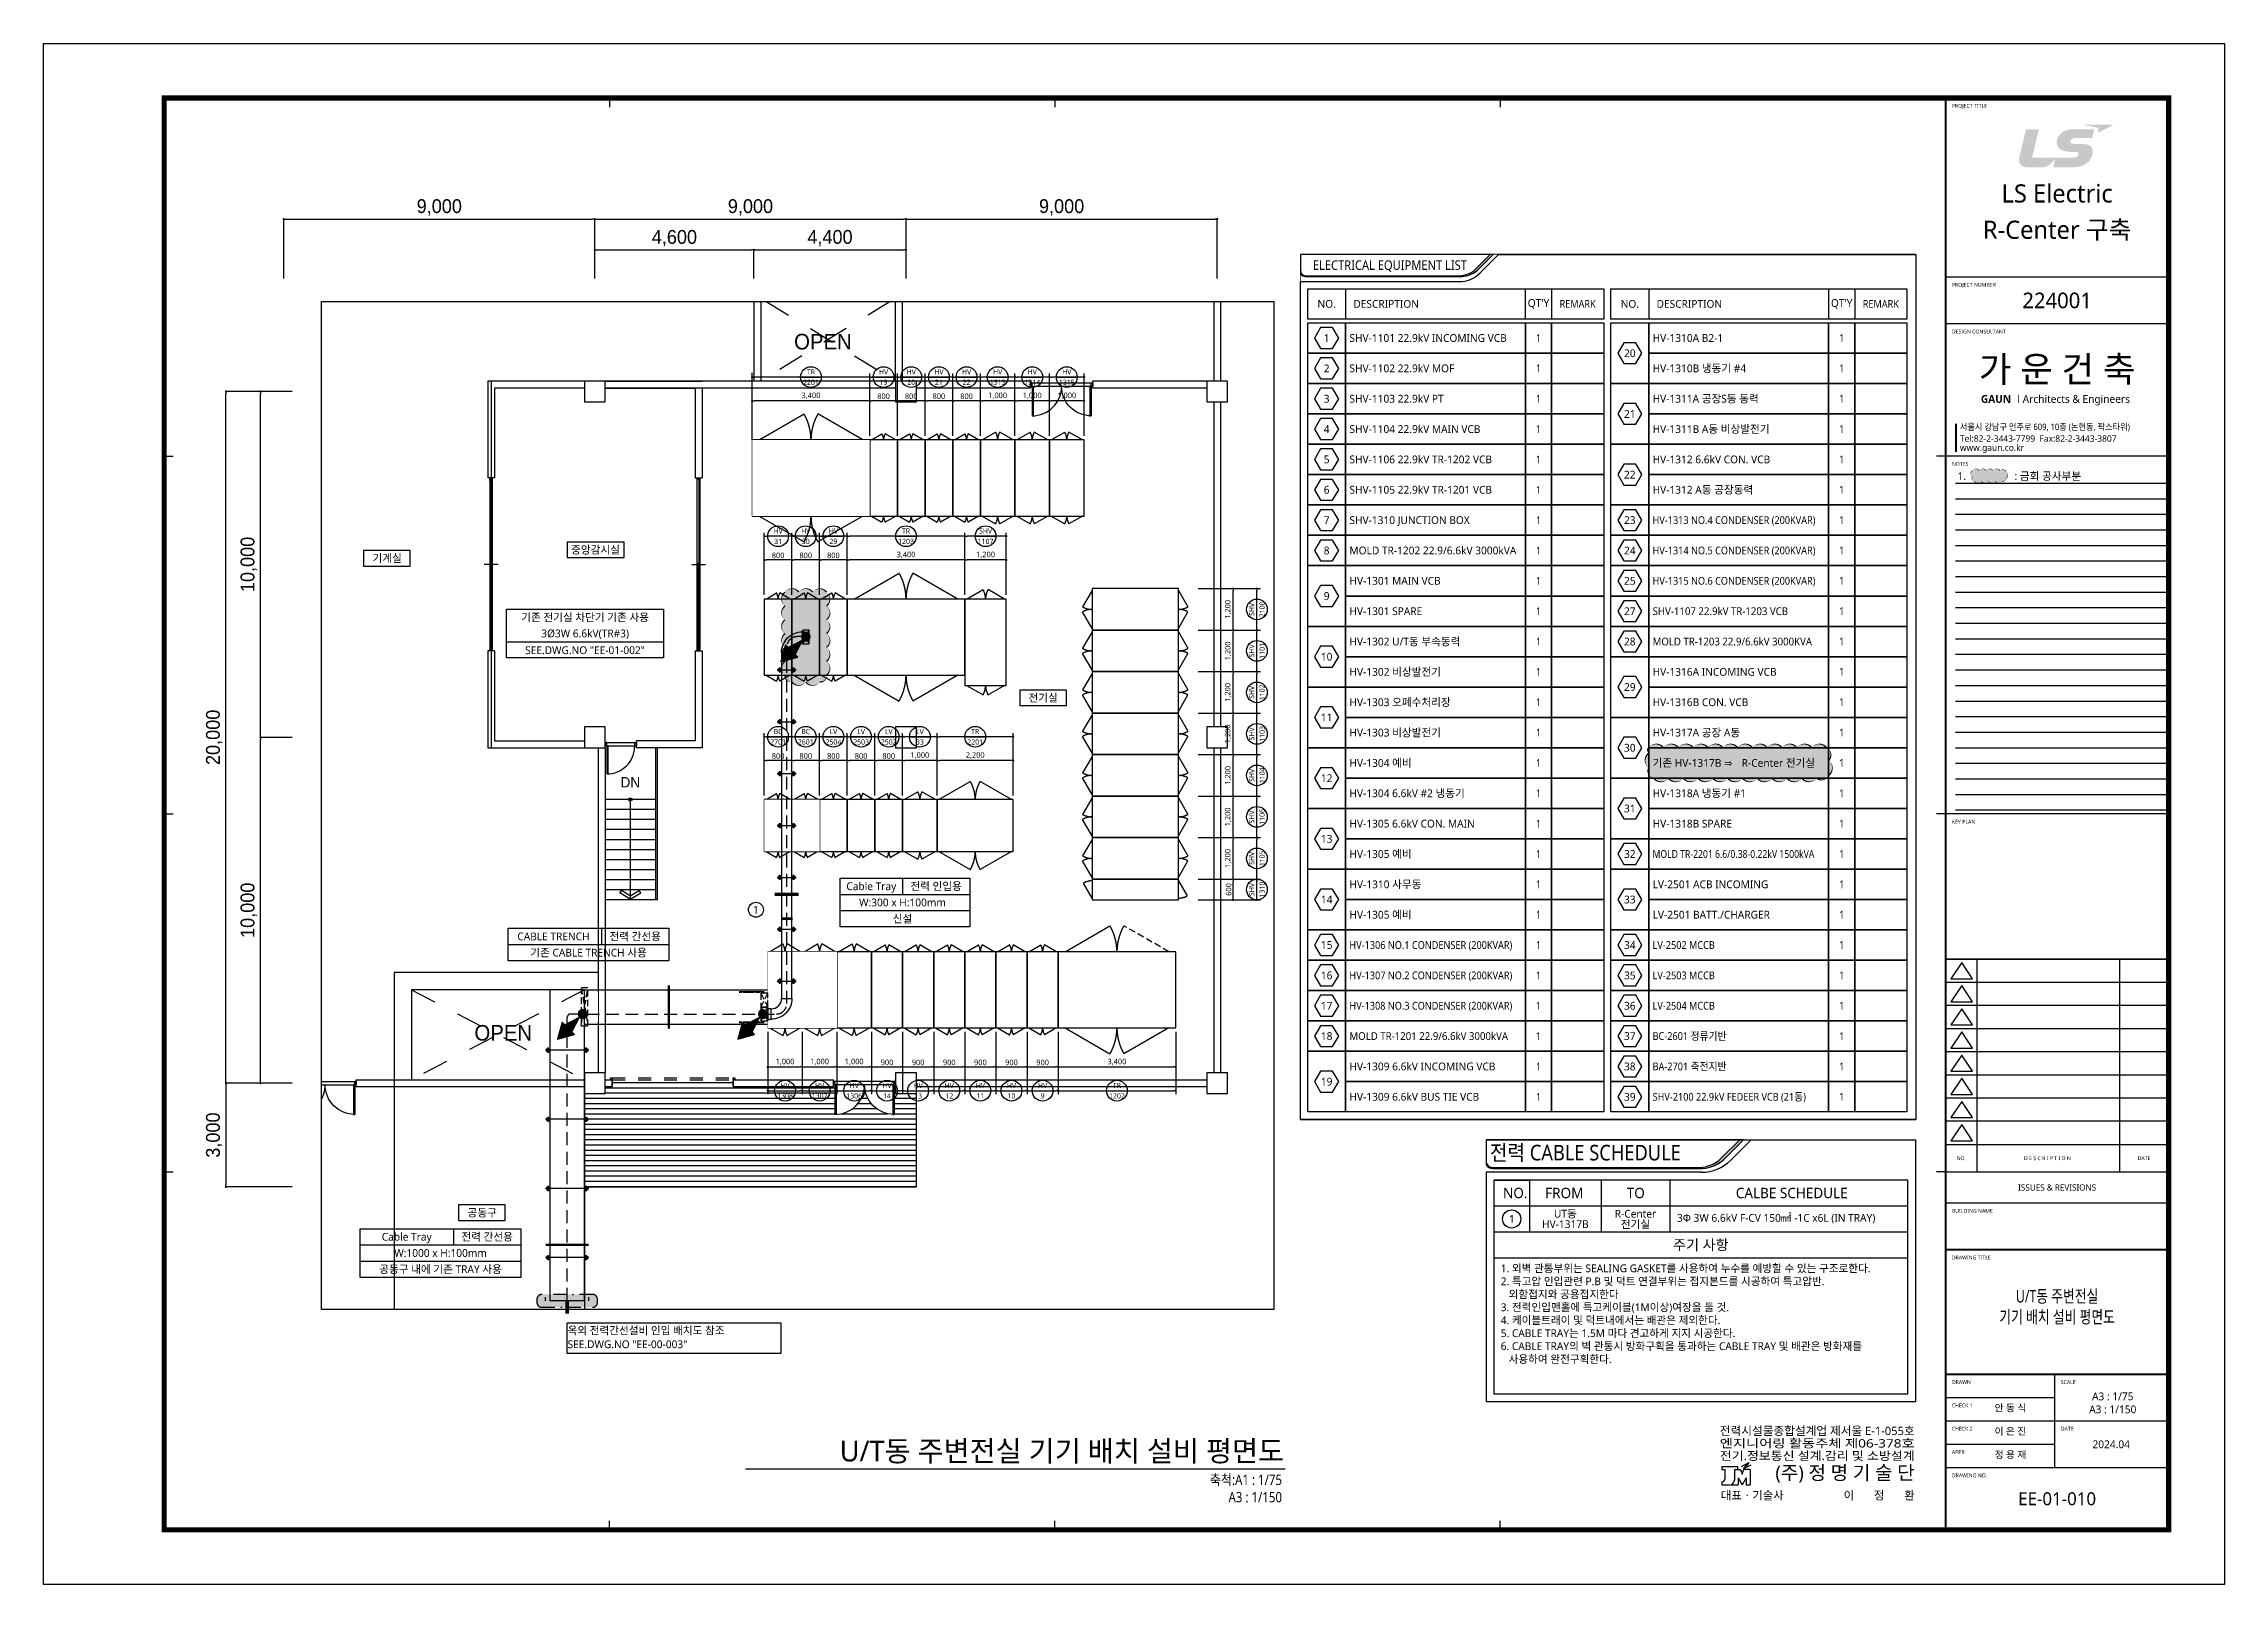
# Model space of a CAD drawing. Header units: millimetres. Extents: x 0 to 63075, y 0 to 44550.
import ezdxf
from ezdxf.enums import TextEntityAlignment as Align
from ezdxf.xclip import XClip

# ---------------------------------------------------------------- set-up
doc = ezdxf.new("R2010")
doc.units = ezdxf.units.MM
doc.header["$LTSCALE"] = 750
doc.header["$XCLIPFRAME"] = 0
for name, pattern in [('CEN', [62, 60, -1, 0, -1]), ('CENTER', [55, 50, -2, 1, -2]), ('DASHDOT', [1, 0.5, -0.25, 0, -0.25]), ('HID', [0.2, 0.1, -0.1]), ('HIDDEN', [0.375, 0.25, -0.125])]:
    doc.linetypes.add(name, pattern=pattern)
doc.layers.get('Defpoints').update_dxf_attribs({"color": 167})
for name, color, linetype in [('11$1$SYM', 3, 'Continuous'), ('arch', 8, 'Continuous'), ('cen', 1, 'CENTER'), ('DIM', 7, 'Continuous'), ('Layer 1', 7, 'Continuous'), ('MISC', 11, 'Continuous'), ('PAD', 9, 'Continuous'), ('PLAN', 8, 'Continuous'), ('ROOM-BOX', 4, 'Continuous'), ('ROOM-TEXT', 3, 'Continuous'), ('S', 4, 'Continuous'), ('S2', 4, 'HIDDEN'), ('SOL', 252, 'Continuous'), ('SYM', 3, 'Continuous'), ('T-TRAY', 6, 'Continuous'), ('TEXT', 3, 'Continuous'), ('TIT', 2, 'Continuous'), ('TRAY', 3, 'Continuous'), ('TRAY1', 3, 'Continuous'), ('TRENCH', 3, 'Continuous'), ('XR-SHEET(통신)$0$WD-E$0$WD', 6, 'Continuous'), ('XR-SHEET-SHT', 5, 'Continuous'), ('XR-SHEET-TEXT', 3, 'Continuous'), ('XREF', 7, 'CEN'), ('ztemper', 7, 'Continuous'), ('수배전반', 3, 'Continuous')]:
    doc.layers.add(name, color=color, linetype=linetype)
doc.layers.add('XR-SHEET-TEMP', color=171, linetype='Continuous', plot=False)
doc.layers.add('건축도면', color=9, linetype='Continuous', lineweight=25)
doc.styles.add('GHS', font='malgun.ttf')
doc.styles.add('HY울릉도L', font='')
doc.styles.add('XR-SHEET$0$XREF-Form$0$맑은고딕', font='malgun.ttf')
doc.styles.add('XR-SHEET(통신)$0$WD-E$0$GHS', font='malgun.ttf')
doc.styles.add('돋움', font='')
doc.styles.add('맑은고딕', font='malgun.ttf')
doc.styles.add('맑은고딕B', font='malgunbd.ttf')
doc.styles.get('HY울릉도L').set_extended_font_data('HY울릉도L')
doc.styles.get('돋움').set_extended_font_data('Dotum')
doc.dimstyles.new('Copy of PSD MI', dxfattribs={"dimscale": 100, "dimtxt": 1.5, "dimasz": 0.8, "dimexe": 1.25, "dimexo": 1.5, "dimgap": 0.6, "dimtad": 1, "dimdec": 0, "dimzin": 1, "dimdsep": 46, "dimlunit": 6, "dimtxsty": '맑은고딕', "dimblk": 'DOT', "dimcen": 2.5, "dimadec": 0, "dimazin": 0, "dimtfac": 1, "dimtdec": 0, "dimtix": 1, "dimtmove": 2, "dimatfit": 3, "dimfxl": 1, "dimtolj": 1, "dimtzin": 1, "dimarcsym": 0})
doc.dimstyles.new('D 200', dxfattribs={"dimscale": 100, "dimtxt": 4, "dimasz": 0.65, "dimexe": 0, "dimexo": 2.5, "dimgap": 1, "dimtad": 1, "dimdec": 0, "dimzin": 1, "dimdsep": 46, "dimlunit": 6, "dimtxsty": 'HY울릉도L', "dimblk": 'DOT', "dimcen": 10, "dimclrd": 1, "dimclre": 1, "dimclrt": 3, "dimadec": 0, "dimazin": 0, "dimtfac": 1, "dimtdec": 0, "dimtix": 1, "dimtmove": 0, "dimatfit": 3, "dimldrblk": 'DOTSMALL', "dimfxl": 1, "dimtolj": 1, "dimtzin": 0, "dimarcsym": 0})

msp = doc.modelspace()

# ---------------------------------------------------------------- texts
at = {"layer": 'DIM', "color": 3, "style": 'GHS'}
for s, p in [('2201', (22194.2, 34758.5)), ('19', (24294.2, 34758.5)), ('20', (25094.2, 34758.5)), ('21', (25894.2, 34758.5)), ('22', (26694.2, 34758.5)), ('1313', (27594.2, 34758.5)), ('1314', (28594.2, 34758.5)), ('1315', (29594.2, 34758.5)), ('31', (21244.1, 30158)), ('30', (22044.1, 30158)), ('29', (22844.1, 30158)), ('1203', (24944.1, 30158)), ('1107', (27244.1, 30158)), ('2701', (21244.1, 24358.5)), ('2601', (22044.1, 24358.5)), ('2504', (22844.1, 24358.5)), ('2503', (23644.1, 24358.5)), ('2502', (24444.1, 24358.5)), ('33', (25344.1, 24358.5)), ('2201', (26944.1, 24358.5)), ('1308', (21443.8, 14124.5)), ('1307', (22443.8, 14124.5)), ('1306', (23443.8, 14124.5)), ('14', (24393.8, 14124.5)), ('13', (25293.8, 14124.5)), ('12', (26193.8, 14124.5)), ('11', (27093.8, 14124.5)), ('10', (27993.8, 14124.5)), ('9', (28893.8, 14124.5)), ('1202', (31043.8, 14124.5))]:
    msp.add_text(s, height=150, dxfattribs=at).set_placement(p, align=Align.MIDDLE)
at = {"layer": 'DIM', "color": 3, "style": 'GHS', "width": 0.9}
for s, p in [('TR', (22194.2, 35058.5)), ('HV', (24294.2, 35058.5)), ('HV', (25094.2, 35058.5)), ('HV', (25894.2, 35058.5)), ('HV', (26694.2, 35058.5)), ('HV', (27594.2, 35058.5)), ('HV', (28594.2, 35058.5)), ('HV', (29594.2, 35058.5)), ('HV', (21244.1, 30458)), ('HV', (22044.1, 30458)), ('HV', (22844.1, 30458)), ('TR', (24944.1, 30458)), ('SHV', (27244.1, 30458)), ('BC', (21244.1, 24658.5)), ('BC', (22044.1, 24658.5)), ('LV', (22844.1, 24658.5)), ('LV', (23644.1, 24658.5)), ('LV', (24444.1, 24658.5)), ('LV', (25344.1, 24658.5)), ('TR', (26944.1, 24658.5)), ('HV', (21443.8, 14424.5)), ('HV', (22443.8, 14424.5)), ('HV', (23443.8, 14424.5)), ('HV', (24393.8, 14424.5)), ('HV', (25293.8, 14424.5)), ('HV', (26193.8, 14424.5)), ('HV', (27093.8, 14424.5)), ('HV', (27993.8, 14424.5)), ('HV', (28893.8, 14424.5)), ('TR', (31043.8, 14424.5))]:
    msp.add_text(s, height=150, dxfattribs=at).set_placement(p, align=Align.MIDDLE)
at = {"layer": 'DIM', "color": 3, "style": 'GHS'}
for s, p in [('2100', (35242.3, 28191.6)), ('1101', (35242.3, 26991.6)), ('1102', (35242.3, 25791.6)), ('1103', (35242.3, 24591.6)), ('1104', (35242.3, 23391.6)), ('1106', (35242.3, 22191.6)), ('1105', (35242.3, 20991.6)), ('1310', (35242.3, 20091.6))]:
    msp.add_text(s, height=150, rotation=90, dxfattribs=at).set_placement(p, align=Align.MIDDLE)
at = {"layer": 'DIM', "color": 3, "style": 'GHS', "width": 0.9}
for p in [(34942.3, 28191.6), (34942.3, 26991.6), (34942.3, 25791.6), (34942.3, 24591.6), (34942.3, 23391.6), (34942.3, 22191.6), (34942.3, 20991.6), (34942.3, 20091.6)]:
    msp.add_text('SHV', height=150, rotation=90, dxfattribs=at).set_placement(p, align=Align.MIDDLE)
at = {"layer": 'ROOM-TEXT', "style": '돋움'}
for s, p in [('기계실', (9514.3, 29558.2)), ('중앙감시실', (15256.8, 29800.4)), ('공동구', (12263, 10632.5))]:
    msp.add_text(s, height=225, dxfattribs=at).set_placement(p)
msp.add_text('전기실', height=225, dxfattribs=at).set_placement((28908.2, 25633.7), align=Align.MIDDLE_CENTER)
at = {"layer": 'SYM', "style": 'GHS'}
for s, p in [(': 금회 공사부분', (57005.4, 32046)), ('1. ', (55357.7, 32046)), ('SEE.DWG.NO "EE-00-003"', (15154.4, 6942.4)), ('옥외 전력간선설비 인입 배치도 참조', (15154.4, 7341.5))]:
    msp.add_text(s, height=225, dxfattribs=at).set_placement(p, align=Align.MIDDLE_LEFT)
for s, p in [('기존 전기실 차단기 기존 사용', (15661.9, 27959.6)), ('SEE.DWG.NO "EE-01-002"', (15658.8, 27011.2)), ('3Ø3W 6.6kV(TR#3)', (15661.9, 27496.4)), ('Cable Tray', (23939.6, 20186.1)), ('전력 인입용', (25814.6, 20186.1)), ('W:300 x H:100mm', (24840.2, 19717.3)), ('신설', (24840.2, 19248.6)), ('CABLE TRENCH ', (14784.6, 18734.7)), ('기존 CABLE TRENCH 사용', (15762.1, 18265.9)), ('전력 간선용', (17109.6, 18734.7)), ('Cable Tray', (10503.2, 10049.7)), ('전력 간선용', (12828.2, 10049.7)), ('W:1000 x H:100mm', (11480.6, 9581)), ('공동구 내에 기존 TRAY 사용', (11480.6, 9112.2))]:
    msp.add_text(s, height=225, dxfattribs=at).set_placement(p, align=Align.MIDDLE_CENTER)
msp.add_text('1', height=225, dxfattribs=at).set_placement((20602.2, 19506.3), align=Align.MIDDLE)
at = {"layer": 'TEXT', "style": 'GHS', "width": 0.75}
for s, height, p in [('U/T동 주변전실', 362.23, (58237.5, 8331.5)), ('기기 배치 설비 평면도', 362.226, (58237.5, 7731.5))]:
    msp.add_text(s, height=height, dxfattribs=at).set_placement(p, align=Align.MIDDLE_CENTER)
at = {"layer": 'TEXT', "style": 'GHS'}
for s, height, p in [('A3 : 1/150', 225, (59846.3, 5060.5)), ('A3 : 1/75', 225, (59846.3, 5435.5)), ('EE-01-010', 375, (58237.5, 2475))]:
    msp.add_text(s, height=height, dxfattribs=at).set_placement(p, align=Align.MIDDLE_CENTER)
at = {"layer": 'TIT', "style": 'GHS'}
msp.add_text('U/T동 주변전실 기기 배치 설비 평면도', height=600, dxfattribs=at).set_placement((35879.2, 3854.9), align=Align.MIDDLE_RIGHT)
at = {"layer": 'TIT', "style": 'GHS', "width": 0.85}
for s, p in [('축척:A1 : 1/75', (35818.4, 2873.4)), ('A3 : 1/150', (35818.4, 2371.6))]:
    msp.add_text(s, height=300, dxfattribs=at).set_placement(p, align=Align.RIGHT)

# ---------------------------------------------------------------- blocks, each defined once
blk = doc.blocks.new('A$C73120EFD')
at = {"layer": 'XR-SHEET(통신)$0$WD-E$0$WD', "color": 4}
for p, q in [((-27546, 7102), (-27546, 6933)), ((-27546, 7102), (-26702, 7102)), ((-26702, 7102), (-26702, 6933)), ((-26494, 7105), (-26082, 7309)), ((-26165, 7268), (-26370, 6991)), ((-26370, 6991), (-25958, 7194)), ((-26370, 6991), (-26257, 7073)), ((-26349, 7019), (-26236, 7101)), ((-26328, 7047), (-26215, 7129)), ((-26308, 7075), (-26194, 7157)), ((-26082, 7309), (-26288, 7031)), ((-26287, 7103), (-26173, 7186)), ((-26266, 7131), (-26153, 7214)), ((-26245, 7160), (-26132, 7242)), ((-26224, 7188), (-26111, 7270)), ((-26203, 7216), (-26090, 7298)), ((-26183, 7244), (-26117, 7292)), ((-27546, 6933), (-27377, 6933)), ((-27546, 6273), (-27546, 6105)), ((-27546, 6273), (-27538, 6273)), ((-27546, 6105), (-27124, 6105)), ((-27377, 6933), (-27377, 6434)), ((-27052, 6115), (-27052, 6105)), ((-27052, 6105), (-26660, 6105)), ((-26871, 6933), (-26871, 6358)), ((-26871, 6933), (-26534, 6933)), ((-26660, 6490), (-26449, 6105)), ((-26660, 6490), (-26660, 6105)), ((-26534, 6933), (-26449, 6680)), ((-26449, 6680), (-26365, 6933)), ((-26238, 6490), (-26449, 6105)), ((-26027, 6933), (-26365, 6933)), ((-26314, 7018), (-26278, 7045)), ((-26238, 6490), (-26238, 6105)), ((-26238, 6105), (-26027, 6105)), ((-26027, 6933), (-26027, 6105))]:
    blk.add_line(p, q, dxfattribs=at)
for centre, radius in [((-27538, 6434), 160), ((-27124, 6358), 253)]:
    blk.add_arc(centre, radius, 270, 0, dxfattribs=at)
at = {"layer": 'XR-SHEET(통신)$0$WD-E$0$WD', "color": 4, "style": 'XR-SHEET(통신)$0$WD-E$0$GHS'}
for s, width, p, p2 in [('전력시설물종합설계업 제서울 E-1-055호', 0.91927, (-27655, 8791), (-17155, 8791)), ('엔지니어링 활동주체 제06-378호', 1.128043, (-27655, 8118), (-17155, 8118)), ('전기.정보통신 설계.감리 및 소방설계', 1.016896, (-27655, 7445), (-17155, 7445))]:
    blk.add_text(s, height=450, dxfattribs=dict(at, width=width)).set_placement(p, p2, align=Align.FIT)
for s, height, p in [('(주) 정 명 기 술 단', 750, (-17155, 6387)), ('이       정       환', 450, (-17155, 5315))]:
    blk.add_text(s, height=height, dxfattribs=at).set_placement(p, align=Align.RIGHT)
blk.add_text('대표ㆍ기술사 ', height=450, dxfattribs=at).set_placement((-27597, 5315))
blk = doc.blocks.new('XR-SHEET$0$XREF-Form$0$xr-form$0$TITLE')
at = {"layer": 'XR-SHEET-TEXT', "color": 4, "style": '맑은고딕B'}
for tag, height, p in [('TITLE1', 6, (776, 116.69)), ('TITLE4', 6, (776, 111.7)), ('TITLE2', 6, (776, 107.09)), ('TITLE5', 6, (776, 102.09)), ('TITLE3', 6, (776, 97.38)), ('A0.00', 7, (775.56, 32.33))]:
    blk.add_attdef(tag, text='', height=height, dxfattribs=at).set_placement(p, align=Align.MIDDLE_CENTER)
at = {"layer": 'XR-SHEET-TEXT', "color": 3, "style": 'XR-SHEET$0$XREF-Form$0$맑은고딕'}
for tag, p in [('NAME-1', (752.37, 76.33)), ('NAME-2', (752.37, 67.33)), ('NAME-3', (752.37, 58.33)), ('NAME-4', (752.37, 49.33))]:
    blk.add_attdef(tag, text='', height=2.7, dxfattribs=at).set_placement(p, align=Align.MIDDLE_LEFT)
for tag, p in [('SCALE-A1', (796.39, 73.17)), ('SCALE-A3', (796.39, 68.31)), ('DATE', (797.36, 53.01))]:
    blk.add_attdef(tag, text='', height=3, dxfattribs=at).set_placement(p, align=Align.MIDDLE)
blk = doc.blocks.new('block 3')
at = {"true_color": 0xfa002d}
h = blk.add_hatch(color=240, dxfattribs=at)
h.dxf.hatch_style = 1
h.paths.add_polyline_path([(78.5, -138.2), (78.5, -138.2), (78.6, -138.2), (78.6, -138.2), (78.7, -138.1), (78.7, -138.1), (78.8, -138.1), (78.8, -138.1), (78.9, -138), (78.9, -138), (78.9, -138), (79, -138), (79, -138), (79.1, -137.9), (79.1, -137.9), (79.1, -137.9), (79.2, -137.9), (79.2, -137.9), (79.2, -137.8), (79.3, -137.8), (79.3, -137.8), (79.4, -137.8), (79.4, -137.8), (79.4, -137.8), (79.5, -137.7), (79.5, -137.7), (79.5, -137.7), (79.6, -137.7), (79.6, -137.7), (79.6, -137.7), (79.6, -137.6), (79.7, -137.6), (79.7, -137.6), (79.7, -137.6), (79.7, -137.6), (79.8, -137.6), (79.8, -137.6), (79.8, -137.6), (79.8, -137.5), (79.9, -137.5), (79.9, -137.5), (79.9, -137.5), (79.9, -137.5), (80, -137.5), (80, -137.5), (80, -137.5), (80, -137.5), (80, -137.4), (80, -137.4), (80.1, -137.4), (80.1, -137.4), (80.1, -137.4), (80.1, -137.4), (80.1, -137.4), (80.2, -137.4), (80.2, -137.4), (80.2, -137.4), (80.2, -137.4), (80.2, -137.4), (80.2, -137.4), (80.2, -137.4), (80.2, -137.4), (80.2, -137.4), (80.1, -137.4), (80.1, -137.4), (80.1, -137.4), (80.1, -137.4), (80.1, -137.4), (80.1, -137.4), (80.1, -137.4), (80.1, -137.4), (80.1, -137.4), (80.1, -137.4), (80.1, -137.4), (80.1, -137.4), (80.1, -137.4), (80.1, -137.4), (80, -137.4), (80, -137.4), (80, -137.4), (80, -137.4), (80, -137.4), (80, -137.4), (80, -137.4), (80, -137.4), (80, -137.4), (79.9, -137.4), (79.9, -137.4), (79.9, -137.4), (79.9, -137.4), (79.9, -137.4), (79.9, -137.4), (79.9, -137.4), (79.8, -137.4), (79.8, -137.4), (79.8, -137.4), (79.8, -137.4), (79.8, -137.4), (79.7, -137.4), (79.7, -137.4), (79.7, -137.4), (79.7, -137.4), (79.7, -137.4), (79.6, -137.4), (79.6, -137.4), (79.6, -137.4), (79.6, -137.4), (79.6, -137.4), (79.5, -137.4), (79.5, -137.4), (79.5, -137.4), (79.5, -137.4), (79.5, -137.4), (79.4, -137.4), (79.4, -137.4), (79.4, -137.4), (79.4, -137.4), (79.3, -137.4), (79.3, -137.4), (79.3, -137.4), (79.2, -137.4), (79.2, -137.4), (79.2, -137.4), (79.2, -137.4), (79.1, -137.4), (79.1, -137.4), (79.1, -137.4), (79.1, -137.4), (79, -137.4), (79, -137.4), (79, -137.4), (78.9, -137.4), (78.9, -137.4), (78.9, -137.4), (78.8, -137.4), (78.8, -137.4), (78.8, -137.4), (78.8, -137.4), (78.7, -137.4), (78.7, -137.4), (78.7, -137.4), (78.6, -137.4), (78.6, -137.4), (78.6, -137.4), (78.5, -137.4), (78.5, -137.4), (78.4, -137.4), (78.4, -137.4), (78.4, -137.4), (78.3, -137.4), (78.3, -137.4), (78.3, -137.4), (78.2, -137.4), (78.2, -137.4), (78.2, -137.4), (78.1, -137.4), (78.1, -137.4), (78, -137.4), (78, -137.4), (78, -137.4), (77.9, -137.4), (77.9, -137.4), (77.9, -137.4), (77.8, -137.4), (77.8, -137.4), (77.7, -137.4), (77.7, -137.4), (77.7, -137.4), (77.6, -137.4), (77.6, -137.4), (77.5, -137.4), (77.5, -137.4), (77.5, -137.4), (77.4, -137.4), (77.4, -137.4), (77.3, -137.4), (77.3, -137.4), (77.2, -137.4), (77.2, -137.4), (77.2, -137.4), (77.1, -137.4), (77.1, -137.4), (77, -137.4), (77, -137.4), (76.9, -137.4), (76.9, -137.4), (76.8, -137.4), (76.8, -137.4), (76.7, -137.4), (76.7, -137.4), (76.7, -137.4), (76.6, -137.4), (76.6, -137.4), (76.5, -137.4), (76.5, -137.4), (76.4, -137.4), (76.4, -137.4), (76.3, -137.4), (76.3, -137.4), (76.2, -137.4), (76.2, -137.4), (76.1, -137.4), (76.1, -137.4), (76, -137.4), (76, -137.4), (75.9, -137.4), (75.9, -137.4), (75.8, -137.4), (75.8, -137.4), (75.7, -137.4), (75.7, -137.4), (75.6, -137.4), (75.6, -137.4), (75.5, -137.4), (75.5, -137.4), (75.4, -137.4), (75.4, -137.4), (75.3, -137.4), (75.3, -137.4), (75.2, -137.4), (75.2, -137.4), (75.1, -137.4), (75.1, -137.4), (75, -137.4), (75, -137.4), (74.9, -137.4), (74.9, -137.4), (74.8, -137.4), (74.8, -137.4), (74.7, -137.4), (74.7, -137.4), (74.6, -137.4), (74.6, -137.4), (74.5, -137.4), (74.4, -137.4), (74.3, -137.4), (74.2, -137.4), (74.1, -137.4), (74, -137.4), (73.9, -137.4), (73.8, -137.4), (73.7, -137.4), (73.6, -137.4), (73.5, -137.4), (73.3, -137.4), (73.2, -137.4), (73.1, -137.4), (73, -137.4), (72.9, -137.4), (72.8, -137.4), (72.7, -137.4), (72.5, -137.4), (72.4, -137.4), (72.3, -137.4), (72.2, -137.4), (72.1, -137.4), (72, -137.4), (71.9, -137.4), (71.7, -137.4), (71.6, -137.4), (71.5, -137.4), (71.4, -137.4), (71.3, -137.4), (71, -137.4), (70.8, -137.4), (70.6, -137.4), (70.1, -137.4), (69.6, -137.4), (69.4, -137.4), (69.1, -137.4), (68.9, -137.4), (68.8, -137.4), (68.7, -137.4), (68.6, -137.4), (68.4, -137.4), (68.3, -137.4), (68.2, -137.4), (68.1, -137.4), (68, -137.4), (67.9, -137.4), (67.7, -137.4), (67.6, -137.4), (67.5, -137.4), (67.4, -137.4), (67.3, -137.4), (67.2, -137.4), (67.1, -137.4), (67, -137.4), (66.8, -137.4), (66.7, -137.4), (66.6, -137.4), (66.5, -137.4), (66.4, -137.4), (66.3, -137.4), (66.2, -137.4), (66.1, -137.4), (66, -137.4), (65.8, -137.4), (65.7, -137.4), (65.7, -137.4), (65.6, -137.4), (65.6, -137.4), (65.5, -137.4), (65.5, -137.4), (65.4, -137.4), (65.4, -137.4), (65.3, -137.4), (65.3, -137.4), (65.2, -137.4), (65.2, -137.4), (65.1, -137.4), (65, -137.4), (65, -137.4), (64.9, -137.4), (64.9, -137.4), (64.8, -137.4), (64.8, -137.4), (64.7, -137.4), (64.7, -137.4), (64.6, -137.4), (64.6, -137.4), (64.5, -137.4), (64.5, -137.4), (64.4, -137.4), (64.4, -137.4), (64.3, -137.4), (64.3, -137.4), (64.2, -137.4), (64.2, -137.4), (64.1, -137.4), (64.1, -137.4), (64, -137.4), (64, -137.4), (63.9, -137.4), (63.9, -137.4), (63.9, -137.4), (63.8, -137.4), (63.8, -137.4), (63.7, -137.4), (63.7, -137.4), (63.6, -137.4), (63.6, -137.4), (63.5, -137.4), (63.5, -137.4), (63.4, -137.4), (63.4, -137.4), (63.3, -137.4), (63.3, -137.4), (63.3, -137.4), (63.2, -137.4), (63.2, -137.4), (63.1, -137.4), (63.1, -137.4), (63, -137.4), (63, -137.4), (62.9, -137.4), (62.9, -137.4), (62.9, -137.4), (62.8, -137.4), (62.8, -137.4), (62.7, -137.4), (62.7, -137.4), (62.7, -137.4), (62.6, -137.4), (62.6, -137.4), (62.5, -137.4), (62.5, -137.4), (62.4, -137.4), (62.4, -137.4), (62.4, -137.4), (62.3, -137.4), (62.3, -137.4), (62.2, -137.4), (62.2, -137.4), (62.2, -137.4), (62.1, -137.4), (62.1, -137.4), (62.1, -137.4), (62, -137.4), (62, -137.4), (61.9, -137.4), (61.9, -137.4), (61.9, -137.4), (61.8, -137.4), (61.8, -137.4), (61.8, -137.4), (61.7, -137.4), (61.7, -137.4), (61.7, -137.4), (61.6, -137.4), (61.6, -137.4), (61.6, -137.4), (61.5, -137.4), (61.5, -137.4), (61.5, -137.4), (61.4, -137.4), (61.4, -137.4), (61.4, -137.4), (61.3, -137.4), (61.3, -137.4), (61.3, -137.4), (61.2, -137.4), (61.2, -137.4), (61.2, -137.4), (61.2, -137.4), (61.1, -137.4), (61.1, -137.4), (61.1, -137.4), (61, -137.4), (61, -137.4), (61, -137.4), (61, -137.4), (60.9, -137.4), (60.9, -137.4), (60.9, -137.4), (60.9, -137.4), (60.8, -137.4), (60.8, -137.4), (60.8, -137.4), (60.8, -137.4), (60.7, -137.4), (60.7, -137.4), (60.7, -137.4), (60.7, -137.4), (60.6, -137.4), (60.6, -137.4), (60.6, -137.4), (60.6, -137.4), (60.6, -137.4), (60.5, -137.4), (60.5, -137.4), (60.5, -137.4), (60.5, -137.4), (60.5, -137.4), (60.4, -137.4), (60.4, -137.4), (60.4, -137.4), (60.4, -137.4), (60.4, -137.4), (60.3, -137.4), (60.3, -137.4), (60.3, -137.4), (60.3, -137.4), (60.3, -137.4), (60.3, -137.4), (60.3, -137.4), (60.2, -137.4), (60.2, -137.4), (60.2, -137.4), (60.2, -137.4), (60.2, -137.4), (60.2, -137.4), (60.2, -137.4), (60.2, -137.4), (60.1, -137.4), (60.1, -137.4), (60.1, -137.4), (60.1, -137.4), (60, -137.4), (60, -137.4), (60, -137.4), (60, -137.4), (60, -137.4), (60, -137.4), (60, -137.4), (60, -137.4), (60, -137.4), (60, -137.4), (60.1, -137.4), (60.1, -137.4), (60.1, -137.4), (60.1, -137.4), (60.1, -137.4), (60.1, -137.4), (60.1, -137.4), (60.1, -137.4), (60.1, -137.4), (60.2, -137.4), (60.2, -137.4), (60.2, -137.4), (60.2, -137.4), (60.2, -137.4), (60.2, -137.4), (60.2, -137.4), (60.3, -137.4), (60.3, -137.4), (60.3, -137.4), (60.3, -137.4), (60.3, -137.4), (60.4, -137.4), (60.4, -137.4), (60.4, -137.5), (60.4, -137.5), (60.5, -137.5), (60.5, -137.5), (60.5, -137.5), (60.5, -137.5), (60.6, -137.5), (60.6, -137.5), (60.6, -137.5), (60.6, -137.5), (60.7, -137.5), (60.7, -137.5), (60.7, -137.5), (60.8, -137.5), (60.8, -137.5), (60.8, -137.5), (60.9, -137.5), (60.9, -137.6), (60.9, -137.6), (61, -137.6), (61, -137.6), (61, -137.6), (61.1, -137.6), (61.1, -137.6), (61.1, -137.6), (61.2, -137.6), (61.2, -137.6), (61.2, -137.6), (61.3, -137.6), (61.3, -137.6), (61.4, -137.6), (61.4, -137.7), (61.4, -137.7), (61.5, -137.7), (61.5, -137.7), (61.6, -137.7), (61.6, -137.7), (61.6, -137.7), (61.7, -137.7), (61.7, -137.7), (61.8, -137.7), (61.8, -137.7), (61.8, -137.7), (61.9, -137.8), (61.9, -137.8), (62, -137.8), (62, -137.8), (62.1, -137.8), (62.1, -137.8), (62.2, -137.8), (62.2, -137.8), (62.2, -137.8), (62.3, -137.8), (62.4, -137.9), (62.5, -137.9), (62.6, -137.9), (62.7, -137.9), (62.8, -137.9), (62.9, -138), (63, -138), (63.1, -138), (63.2, -138), (63.3, -138), (63.4, -138.1), (63.5, -138.1), (63.6, -138.1), (63.7, -138.1), (63.8, -138.2), (63.9, -138.2), (64.1, -138.2), (64.3, -138.2), (64.5, -138.3), (64.9, -138.4), (65.1, -138.4), (65.3, -138.5), (65.5, -138.5), (65.6, -138.5), (65.8, -138.5), (65.9, -138.6), (66, -138.6), (66.1, -138.6), (66.2, -138.6), (66.3, -138.6), (66.4, -138.7), (66.5, -138.7), (66.6, -138.7), (66.7, -138.7), (66.8, -138.7), (66.9, -138.8), (67, -138.8), (67.1, -138.8), (67.2, -138.8), (67.3, -138.8), (67.3, -138.9), (67.4, -138.9), (67.4, -138.9), (67.5, -138.9), (67.5, -138.9), (67.6, -138.9), (67.6, -138.9), (67.7, -138.9), (67.7, -138.9), (67.7, -138.9), (67.8, -139), (67.8, -139), (67.9, -139), (67.9, -139), (68, -139), (68, -139), (68, -139), (68.1, -139), (68.1, -139), (68.2, -139), (68.2, -139), (68.2, -139), (68.3, -139.1), (68.3, -139.1), (68.4, -139.1), (68.4, -139.1), (68.4, -139.1), (68.5, -139.1), (68.5, -139.1), (68.5, -139.1), (68.6, -139.1), (68.6, -139.1), (68.6, -139.1), (68.7, -139.1), (68.7, -139.1), (68.7, -139.1), (68.8, -139.2), (68.8, -139.2), (68.8, -139.2), (68.9, -139.2), (68.9, -139.2), (68.9, -139.2), (68.9, -139.2), (69, -139.2), (69, -139.2), (69, -139.2), (69.1, -139.2), (69.1, -139.2), (69.1, -139.2), (69.1, -139.2), (69.2, -139.2), (69.2, -139.2), (69.2, -139.2), (69.2, -139.2), (69.2, -139.3), (69.3, -139.3), (69.3, -139.3), (69.3, -139.3), (69.3, -139.3), (69.3, -139.3), (69.4, -139.3), (69.4, -139.3), (69.4, -139.3), (69.4, -139.3), (69.4, -139.3), (69.4, -139.3), (69.5, -139.3), (69.5, -139.3), (69.5, -139.3), (69.5, -139.3), (69.7, -139.3), (69.8, -139.4), (69.9, -139.4), (70, -139.5), (70.1, -139.5), (70.2, -139.6), (70.3, -139.8), (70.4, -139.9), (70.4, -140), (70.4, -140.1), (70.4, -140.2), (70.4, -140.3), (70.3, -140.4), (70.3, -140.5), (70.3, -140.5), (70.3, -140.5), (70.3, -140.6), (70.3, -140.7), (70.3, -140.8), (70.2, -140.8), (70.2, -140.9), (70.2, -141), (70.2, -141.1), (70.2, -141.2), (70.1, -141.4), (70.1, -141.6), (70, -141.8), (70, -141.9), (70, -141.9), (70, -142), (69.9, -142.1), (69.9, -142.2), (69.9, -142.3), (69.9, -142.3), (69.9, -142.4), (69.9, -142.4), (69.9, -142.5), (69.8, -142.5), (69.8, -142.5), (69.8, -142.6), (69.8, -142.6), (69.8, -142.6), (69.8, -142.7), (69.8, -142.7), (69.8, -142.7), (69.8, -142.7), (69.8, -142.7), (69.8, -142.7), (69.8, -142.7), (69.8, -142.7), (69.8, -142.7), (69.8, -142.7), (69.8, -142.7), (69.8, -142.7), (69.8, -142.7), (69.8, -142.7), (69.8, -142.7), (69.8, -142.7), (69.8, -142.7), (69.8, -142.7), (69.8, -142.7), (69.8, -142.7), (69.8, -142.7), (69.9, -142.7), (69.9, -142.7), (69.9, -142.7), (69.9, -142.7), (69.9, -142.7), (69.9, -142.7), (69.9, -142.7), (69.9, -142.6), (69.9, -142.6), (69.9, -142.6), (69.9, -142.6), (69.9, -142.6), (69.9, -142.6), (70, -142.6), (70, -142.6), (70, -142.6), (70, -142.6), (70, -142.6), (70.1, -142.6), (70.1, -142.6), (70.1, -142.5), (70.1, -142.5), (70.1, -142.5), (70.2, -142.5), (70.2, -142.5), (70.2, -142.5), (70.2, -142.5), (70.3, -142.5), (70.3, -142.4), (70.3, -142.4), (70.4, -142.4), (70.4, -142.4), (70.4, -142.4), (70.4, -142.4), (70.5, -142.3), (70.5, -142.3), (70.5, -142.3), (70.6, -142.3), (70.6, -142.3), (70.6, -142.3), (70.7, -142.2), (70.7, -142.2), (70.8, -142.2), (70.8, -142.2), (70.8, -142.2), (70.9, -142.1), (70.9, -142.1), (70.9, -142.1), (71, -142.1), (71, -142.1), (71.1, -142), (71.1, -142), (71.2, -142), (71.2, -142), (71.2, -142), (71.3, -141.9), (71.3, -141.9), (71.4, -141.9), (71.4, -141.9), (71.5, -141.8), (71.5, -141.8), (71.6, -141.8), (71.6, -141.8), (71.7, -141.7), (71.7, -141.7), (71.8, -141.7), (71.8, -141.7), (71.8, -141.6), (71.9, -141.6), (71.9, -141.6), (72, -141.6), (72.1, -141.5), (72.1, -141.5), (72.2, -141.5), (72.2, -141.5), (72.3, -141.4), (72.3, -141.4), (72.4, -141.4), (72.4, -141.4), (72.5, -141.3), (72.5, -141.3), (72.6, -141.3), (72.6, -141.2), (72.7, -141.2), (72.7, -141.2), (72.8, -141.2), (72.9, -141.1), (72.9, -141.1), (73, -141.1), (73, -141), (73.1, -141), (73.1, -141), (73.2, -141), (73.3, -140.9), (73.3, -140.9), (73.4, -140.8), (73.5, -140.8), (73.7, -140.7), (73.8, -140.7), (73.9, -140.6), (74, -140.5), (74.1, -140.5), (74.3, -140.4), (74.4, -140.3), (74.5, -140.3), (74.7, -140.2), (75, -140), (75.2, -139.9), (75.5, -139.8), (75.6, -139.7), (75.7, -139.7), (75.8, -139.6), (76, -139.5), (76.1, -139.5), (76.2, -139.4), (76.3, -139.4), (76.4, -139.3), (76.5, -139.2), (76.7, -139.2), (76.7, -139.1), (76.8, -139.1), (76.8, -139.1), (76.9, -139.1), (76.9, -139), (77, -139), (77.1, -139), (77.1, -138.9), (77.2, -138.9), (77.2, -138.9), (77.3, -138.9), (77.3, -138.8), (77.4, -138.8), (77.4, -138.8), (77.5, -138.7), (77.6, -138.7), (77.6, -138.7), (77.7, -138.7), (77.7, -138.6), (77.8, -138.6), (77.8, -138.6), (77.9, -138.6), (77.9, -138.5), (78, -138.5), (78, -138.5), (78.1, -138.4), (78.1, -138.4), (78.2, -138.4), (78.2, -138.4), (78.3, -138.3), (78.3, -138.3), (78.4, -138.3), (78.4, -138.3), (78.5, -138.3)])
at = {"true_color": 0x0a1e5a}
h = blk.add_hatch(color=158, dxfattribs=at)
h.dxf.hatch_style = 1
h.paths.add_polyline_path([(66.6, -155.7), (66.6, -155.5), (66.6, -155.4), (66.6, -155.3), (66.6, -155.2), (66.6, -155), (66.6, -154.9), (66.6, -154.8), (66.6, -154.7), (66.6, -154.6), (66.6, -154.6), (66.7, -154.5), (66.7, -154.4), (66.7, -154.4), (66.7, -154.3), (66.6, -154.2), (66.6, -154.2), (66.6, -154.1), (66.6, -154), (66.6, -154), (66.6, -153.9), (66.6, -153.8), (66.6, -153.8), (66.6, -153.7), (66.6, -153.6), (66.6, -153.6), (66.6, -153.5), (66.6, -153.5), (66.6, -153.4), (66.5, -153.3), (66.5, -153.3), (66.5, -153.2), (66.5, -153.1), (66.5, -153.1), (66.5, -153), (66.4, -153), (66.4, -152.9), (66.4, -152.8), (66.4, -152.8), (66.4, -152.7), (66.3, -152.7), (66.3, -152.6), (66.3, -152.6), (66.3, -152.5), (66.2, -152.5), (66.2, -152.4), (66.2, -152.3), (66.2, -152.3), (66.1, -152.2), (66.1, -152.2), (66.1, -152.1), (66, -152.1), (66, -152), (66, -152), (65.9, -151.9), (65.9, -151.9), (65.8, -151.8), (65.8, -151.8), (65.8, -151.7), (65.7, -151.7), (65.7, -151.6), (65.6, -151.6), (65.6, -151.5), (65.6, -151.5), (65.5, -151.5), (65.5, -151.4), (65.4, -151.4), (65.4, -151.3), (65.3, -151.3), (65.3, -151.2), (65.2, -151.2), (65.2, -151.2), (65.1, -151.1), (65.1, -151.1), (65, -151), (64.9, -151), (64.9, -151), (64.8, -150.9), (64.8, -150.9), (64.7, -150.9), (64.6, -150.8), (64.6, -150.8), (64.5, -150.7), (64.5, -150.7), (64.4, -150.7), (64.3, -150.6), (64.2, -150.6), (64.2, -150.6), (64.1, -150.6), (64, -150.5), (64, -150.5), (63.9, -150.5), (63.8, -150.4), (63.7, -150.4), (63.7, -150.4), (63.6, -150.3), (63.5, -150.3), (63.4, -150.3), (63.3, -150.3), (63.3, -150.2), (63.2, -150.2), (63.1, -150.2), (63, -150.2), (62.9, -150.2), (62.8, -150.1), (62.7, -150.1), (62.6, -150.1), (62.6, -150.1), (62.5, -150.1), (62.4, -150), (62.3, -150), (62.2, -150), (62.1, -150), (62, -150), (61.9, -150), (61.8, -149.9), (61.7, -149.9), (61.6, -149.9), (61.5, -149.9), (61.4, -149.9), (61.2, -149.9), (61.1, -149.9), (61, -149.9), (60.9, -149.9), (60.8, -149.8), (60.7, -149.8), (60.6, -149.8), (60.5, -149.8), (60.3, -149.8), (60.2, -149.8), (60.1, -149.8), (60, -149.8), (59.9, -149.8), (59.7, -149.8), (59.6, -149.8), (59.5, -149.8), (59.5, -149.8), (59.5, -149.8), (59.5, -149.8), (59.5, -149.8), (59.5, -149.8), (59.5, -149.8), (59.4, -149.8), (59.4, -149.8), (59.4, -149.8), (59.4, -149.8), (59.4, -149.8), (59.4, -149.8), (59.4, -149.8), (59.3, -149.8), (59.3, -149.8), (59.3, -149.8), (59.3, -149.8), (59.3, -149.8), (59.2, -149.8), (59.2, -149.8), (59.2, -149.8), (59.2, -149.8), (59.1, -149.8), (59.1, -149.8), (59.1, -149.8), (59, -149.8), (59, -149.8), (59, -149.8), (58.9, -149.8), (58.9, -149.8), (58.9, -149.8), (58.8, -149.8), (58.8, -149.8), (58.8, -149.8), (58.7, -149.8), (58.7, -149.8), (58.6, -149.8), (58.5, -149.8), (58.4, -149.8), (58.3, -149.8), (58.3, -149.8), (58.2, -149.8), (58.1, -149.8), (58, -149.8), (57.9, -149.8), (57.8, -149.8), (57.6, -149.8), (57.4, -149.8), (57.2, -149.8), (57, -149.8), (56.9, -149.8), (56.8, -149.8), (56.7, -149.8), (56.6, -149.8), (56.5, -149.8), (56.5, -149.8), (56.4, -149.8), (56.3, -149.8), (56.2, -149.8), (56.1, -149.8), (56.1, -149.8), (56, -149.8), (56, -149.8), (56, -149.8), (55.9, -149.8), (55.9, -149.8), (55.9, -149.8), (55.8, -149.8), (55.8, -149.8), (55.8, -149.8), (55.7, -149.8), (55.7, -149.8), (55.7, -149.8), (55.7, -149.8), (55.6, -149.8), (55.6, -149.8), (55.6, -149.8), (55.5, -149.8), (55.5, -149.8), (55.5, -149.8), (55.5, -149.8), (55.5, -149.8), (55.4, -149.8), (55.4, -149.8), (55.4, -149.8), (55.4, -149.8), (55.4, -149.8), (55.4, -149.8), (55.4, -149.8), (55.4, -149.8), (55.3, -149.8), (55.3, -149.8), (55.3, -149.8), (55.3, -149.8), (55.3, -149.8), (55.2, -149.8), (55, -149.8), (54.7, -149.8), (54.4, -149.7), (54.2, -149.7), (53.9, -149.6), (53.7, -149.6), (53.4, -149.5), (53.2, -149.4), (53, -149.3), (52.8, -149.1), (52.7, -149), (52.6, -148.9), (52.5, -148.8), (52.5, -148.7), (52.4, -148.5), (52.4, -148.4), (52.3, -148.2), (52.3, -148.1), (52.3, -147.9), (52.4, -147.7), (52.4, -147.6), (52.5, -147.4), (52.6, -147.3), (52.7, -147.1), (52.9, -147), (53, -146.8), (53.2, -146.7), (53.3, -146.6), (53.4, -146.6), (53.5, -146.5), (53.7, -146.4), (53.8, -146.3), (54, -146.3), (54.1, -146.2), (54.3, -146.2), (54.4, -146.1), (54.6, -146.1), (54.8, -146), (55, -146), (55.2, -145.9), (55.4, -145.9), (55.5, -145.9), (55.7, -145.9), (55.9, -145.9), (56.1, -145.9), (56.2, -145.9), (56.2, -145.9), (56.2, -145.9), (56.2, -145.9), (56.2, -145.9), (56.2, -145.9), (56.2, -145.9), (56.3, -145.9), (56.3, -145.9), (56.3, -145.9), (56.3, -145.9), (56.3, -145.9), (56.3, -145.9), (56.3, -145.9), (56.3, -145.9), (56.4, -145.9), (56.4, -145.9), (56.4, -145.9), (56.4, -145.9), (56.4, -145.9), (56.4, -145.9), (56.5, -145.9), (56.5, -145.9), (56.5, -145.9), (56.5, -145.9), (56.5, -145.9), (56.6, -145.9), (56.6, -145.9), (56.6, -145.9), (56.6, -145.9), (56.7, -145.9), (56.7, -145.9), (56.7, -145.9), (56.8, -145.9), (56.8, -145.9), (56.8, -145.9), (56.8, -145.9), (56.9, -145.9), (56.9, -145.9), (56.9, -145.9), (57, -145.9), (57, -145.9), (57, -145.9), (57.1, -145.9), (57.1, -145.9), (57.1, -145.9), (57.2, -145.9), (57.2, -145.9), (57.3, -145.9), (57.3, -145.9), (57.3, -145.9), (57.4, -145.9), (57.4, -145.9), (57.5, -145.9), (57.5, -145.9), (57.5, -145.9), (57.6, -145.9), (57.6, -145.9), (57.7, -145.9), (57.7, -145.9), (57.7, -145.9), (57.8, -145.9), (57.8, -145.9), (57.9, -145.9), (57.9, -145.9), (58, -145.9), (58, -145.9), (58.1, -145.9), (58.1, -145.9), (58.2, -145.9), (58.2, -145.9), (58.3, -145.9), (58.3, -145.9), (58.4, -145.9), (58.4, -145.9), (58.5, -145.9), (58.5, -145.9), (58.6, -145.9), (58.6, -145.9), (58.7, -145.9), (58.7, -145.9), (58.8, -145.9), (58.8, -145.9), (58.9, -145.9), (58.9, -145.9), (59, -145.9), (59, -145.9), (59.1, -145.9), (59.2, -145.9), (59.3, -145.9), (59.4, -145.9), (59.5, -145.9), (59.6, -145.9), (59.8, -145.9), (59.9, -145.9), (60, -145.9), (60.1, -145.9), (60.2, -145.9), (60.3, -145.9), (60.4, -145.9), (60.6, -145.9), (60.7, -145.9), (60.8, -145.9), (61, -145.9), (61.3, -145.9), (61.5, -145.9), (61.7, -145.9), (61.9, -145.9), (62, -145.9), (62.1, -145.9), (62.2, -145.9), (62.3, -145.9), (62.5, -145.9), (62.6, -145.9), (62.7, -145.9), (62.8, -145.9), (62.9, -145.9), (63, -145.9), (63.1, -145.9), (63.2, -145.9), (63.4, -145.9), (63.5, -145.9), (63.5, -145.9), (63.6, -145.9), (63.6, -145.9), (63.7, -145.9), (63.7, -145.9), (63.8, -145.9), (63.8, -145.9), (63.9, -145.9), (63.9, -145.9), (64, -145.9), (64, -145.9), (64.1, -145.9), (64.1, -145.9), (64.2, -145.9), (64.2, -145.9), (64.3, -145.9), (64.3, -145.9), (64.4, -145.9), (64.4, -145.9), (64.5, -145.9), (64.5, -145.9), (64.6, -145.9), (64.6, -145.9), (64.7, -145.9), (64.7, -145.9), (64.8, -145.9), (64.8, -145.9), (64.8, -145.9), (64.9, -145.9), (64.9, -145.9), (65, -145.9), (65, -145.9), (65.1, -145.9), (65.1, -145.9), (65.1, -145.9), (65.2, -145.9), (65.2, -145.9), (65.3, -145.9), (65.3, -145.9), (65.3, -145.9), (65.4, -145.9), (65.4, -145.9), (65.4, -145.9), (65.5, -145.9), (65.5, -145.9), (65.5, -145.9), (65.6, -145.9), (65.6, -145.9), (65.6, -145.9), (65.7, -145.9), (65.7, -145.9), (65.7, -145.9), (65.8, -145.9), (65.8, -145.9), (65.8, -145.9), (65.8, -145.9), (65.9, -145.9), (65.9, -145.9), (65.9, -145.9), (66, -145.9), (66, -145.9), (66, -145.9), (66, -145.9), (66, -145.9), (66.1, -145.9), (66.1, -145.9), (66.1, -145.9), (66.1, -145.9), (66.1, -145.9), (66.2, -145.9), (66.2, -145.9), (66.3, -145.9), (66.3, -145.9), (66.3, -145.9), (66.3, -145.9), (66.3, -145.9), (66.3, -145.9), (66.3, -145.8), (66.3, -145.8), (66.3, -145.8), (66.4, -145.8), (66.4, -145.8), (66.4, -145.8), (66.4, -145.8), (66.4, -145.8), (66.4, -145.7), (66.4, -145.7), (66.4, -145.7), (66.4, -145.7), (66.4, -145.7), (66.4, -145.7), (66.4, -145.6), (66.4, -145.6), (66.4, -145.6), (66.4, -145.6), (66.4, -145.5), (66.4, -145.5), (66.4, -145.5), (66.4, -145.5), (66.4, -145.4), (66.5, -145.4), (66.5, -145.4), (66.5, -145.3), (66.5, -145.3), (66.5, -145.2), (66.5, -145.2), (66.5, -145.1), (66.5, -145), (66.6, -144.9), (66.6, -144.9), (66.6, -144.8), (66.6, -144.7), (66.6, -144.6), (66.7, -144.5), (66.7, -144.5), (66.7, -144.4), (66.7, -144.3), (66.8, -144.2), (66.8, -144), (66.8, -143.8), (66.9, -143.6), (66.9, -143.4), (67, -143.3), (67, -143.2), (67, -143.1), (67.1, -143), (67.1, -142.9), (67.1, -142.8), (67.1, -142.7), (67.1, -142.6), (67.2, -142.6), (67.2, -142.5), (67.2, -142.4), (67.2, -142.3), (67.2, -142.2), (67.3, -142.2), (67.3, -142), (67.3, -142), (67.3, -141.9), (67.3, -141.9), (67.3, -141.8), (67.3, -141.8), (67.4, -141.8), (67.4, -141.7), (67.4, -141.7), (67.4, -141.7), (67.4, -141.7), (67.4, -141.7), (67.4, -141.6), (67.4, -141.6), (67.4, -141.6), (67.4, -141.6), (67.4, -141.5), (67.4, -141.4), (67.4, -141.3), (67.5, -141.3), (67.5, -141.2), (67.5, -141.1), (67.5, -141.1), (67.5, -141), (67.5, -140.9), (67.5, -140.9), (67.5, -140.8), (67.4, -140.8), (67.4, -140.7), (67.4, -140.7), (67.4, -140.7), (67.4, -140.6), (67.3, -140.6), (67.3, -140.6), (67.3, -140.5), (67.2, -140.5), (67.2, -140.5), (67.2, -140.5), (67.1, -140.4), (67.1, -140.4), (67, -140.4), (66.9, -140.4), (66.8, -140.4), (66.7, -140.4), (66.7, -140.4), (66.7, -140.4), (66.7, -140.4), (66.7, -140.4), (66.7, -140.4), (66.7, -140.4), (66.6, -140.4), (66.6, -140.4), (66.6, -140.4), (66.6, -140.4), (66.6, -140.4), (66.6, -140.4), (66.6, -140.4), (66.6, -140.4), (66.6, -140.4), (66.6, -140.4), (66.6, -140.4), (66.6, -140.4), (66.6, -140.4), (66.6, -140.4), (66.6, -140.4), (66.6, -140.4), (66.6, -140.4), (66.6, -140.4), (66.6, -140.4), (66.6, -140.4), (66.6, -140.4), (66.5, -140.4), (66.5, -140.4), (66.5, -140.4), (66.5, -140.4), (66.5, -140.4), (66.5, -140.4), (66.5, -140.4), (66.5, -140.4), (66.5, -140.4), (66.5, -140.4), (66.5, -140.4), (66.4, -140.4), (66.4, -140.4), (66.4, -140.4), (66.4, -140.4), (66.4, -140.4), (66.4, -140.4), (66.4, -140.4), (66.4, -140.4), (66.4, -140.4), (66.3, -140.4), (66.3, -140.4), (66.3, -140.4), (66.3, -140.4), (66.3, -140.4), (66.3, -140.4), (66.3, -140.4), (66.3, -140.4), (66.2, -140.4), (66.2, -140.4), (66.2, -140.4), (66.2, -140.4), (66.2, -140.4), (66.2, -140.4), (66.1, -140.4), (66.1, -140.4), (66.1, -140.4), (66, -140.4), (66, -140.4), (65.9, -140.4), (65.9, -140.4), (65.9, -140.4), (65.8, -140.4), (65.8, -140.4), (65.8, -140.4), (65.7, -140.4), (65.7, -140.4), (65.6, -140.4), (65.6, -140.4), (65.5, -140.4), (65.5, -140.4), (65.5, -140.4), (65.4, -140.4), (65.4, -140.4), (65.3, -140.4), (65.3, -140.4), (65.2, -140.4), (65.2, -140.4), (65.1, -140.4), (65.1, -140.4), (65, -140.4), (65, -140.4), (64.9, -140.4), (64.9, -140.4), (64.8, -140.4), (64.8, -140.4), (64.7, -140.4), (64.6, -140.4), (64.6, -140.4), (64.5, -140.4), (64.5, -140.4), (64.4, -140.4), (64.4, -140.4), (64.3, -140.4), (64.2, -140.4), (64.2, -140.4), (64.1, -140.4), (64.1, -140.4), (64, -140.4), (63.9, -140.4), (63.9, -140.4), (63.8, -140.4), (63.8, -140.4), (63.7, -140.4), (63.6, -140.4), (63.6, -140.4), (63.5, -140.4), (63.4, -140.4), (63.4, -140.4), (63.3, -140.4), (63.2, -140.4), (63.2, -140.4), (63.1, -140.4), (63, -140.4), (63, -140.4), (62.9, -140.4), (62.8, -140.4), (62.8, -140.4), (62.7, -140.4), (62.6, -140.4), (62.6, -140.4), (62.5, -140.4), (62.4, -140.4), (62.3, -140.4), (62.3, -140.4), (62.2, -140.4), (62.1, -140.4), (62, -140.4), (61.9, -140.4), (61.7, -140.4), (61.6, -140.4), (61.4, -140.4), (61.3, -140.4), (61.1, -140.4), (61, -140.4), (60.7, -140.4), (60.4, -140.4), (60.1, -140.4), (59.8, -140.4), (59.7, -140.4), (59.5, -140.4), (59.4, -140.4), (59.2, -140.4), (59.1, -140.4), (58.9, -140.4), (58.8, -140.4), (58.7, -140.4), (58.6, -140.4), (58.5, -140.4), (58.4, -140.4), (58.4, -140.4), (58.3, -140.4), (58.2, -140.4), (58.2, -140.4), (58.1, -140.4), (58, -140.4), (58, -140.4), (57.9, -140.4), (57.8, -140.4), (57.8, -140.4), (57.7, -140.4), (57.6, -140.4), (57.6, -140.4), (57.5, -140.4), (57.4, -140.4), (57.4, -140.4), (57.3, -140.4), (57.2, -140.4), (57.2, -140.4), (57.1, -140.4), (57, -140.4), (57, -140.4), (56.9, -140.4), (56.9, -140.4), (56.8, -140.4), (56.7, -140.4), (56.7, -140.4), (56.6, -140.4), (56.5, -140.4), (56.5, -140.4), (56.4, -140.4), (56.4, -140.4), (56.3, -140.4), (56.3, -140.4), (56.2, -140.4), (56.1, -140.4), (56.1, -140.4), (56, -140.4), (56, -140.4), (55.9, -140.4), (55.9, -140.4), (55.8, -140.4), (55.8, -140.4), (55.7, -140.4), (55.7, -140.4), (55.6, -140.4), (55.6, -140.4), (55.5, -140.4), (55.5, -140.4), (55.4, -140.4), (55.4, -140.4), (55.3, -140.4), (55.3, -140.4), (55.2, -140.4), (55.2, -140.4), (55.2, -140.4), (55.1, -140.4), (55.1, -140.4), (55, -140.4), (55, -140.4), (55, -140.4), (54.9, -140.4), (54.9, -140.4), (54.8, -140.4), (54.8, -140.4), (54.8, -140.4), (54.7, -140.4), (54.7, -140.4), (54.7, -140.4), (54.6, -140.4), (54.6, -140.4), (54.6, -140.4), (54.6, -140.4), (54.6, -140.4), (54.6, -140.4), (54.5, -140.4), (54.5, -140.4), (54.5, -140.4), (54.5, -140.4), (54.5, -140.4), (54.5, -140.4), (54.5, -140.4), (54.4, -140.4), (54.4, -140.4), (54.4, -140.4), (54.4, -140.4), (54.4, -140.4), (54.4, -140.4), (54.4, -140.4), (54.4, -140.4), (54.4, -140.4), (54.3, -140.4), (54.3, -140.4), (54.3, -140.4), (54.3, -140.4), (54.3, -140.4), (54.3, -140.4), (54.3, -140.4), (54.1, -140.4), (54.1, -140.4), (54, -140.4), (53.9, -140.4), (53.8, -140.4), (53.7, -140.4), (53.6, -140.4), (53.5, -140.4), (53.5, -140.4), (53.4, -140.4), (53.3, -140.4), (53.2, -140.4), (53.1, -140.4), (53.1, -140.4), (53, -140.4), (52.9, -140.4), (52.8, -140.4), (52.7, -140.4), (52.7, -140.4), (52.6, -140.5), (52.5, -140.5), (52.4, -140.5), (52.3, -140.5), (52.3, -140.5), (52.2, -140.5), (52.1, -140.5), (52, -140.5), (52, -140.5), (51.9, -140.5), (51.8, -140.6), (51.7, -140.6), (51.7, -140.6), (51.6, -140.6), (51.5, -140.6), (51.4, -140.6), (51.4, -140.6), (51.3, -140.6), (51.2, -140.7), (51.2, -140.7), (51.1, -140.7), (51, -140.7), (50.9, -140.7), (50.9, -140.7), (50.8, -140.8), (50.7, -140.8), (50.7, -140.8), (50.6, -140.8), (50.5, -140.8), (50.5, -140.8), (50.4, -140.9), (50.3, -140.9), (50.3, -140.9), (50.2, -140.9), (50.1, -140.9), (50.1, -141), (50, -141), (49.9, -141), (49.9, -141), (49.8, -141), (49.7, -141.1), (49.7, -141.1), (49.6, -141.1), (49.5, -141.1), (49.5, -141.2), (49.4, -141.2), (49.4, -141.2), (49.3, -141.2), (49.2, -141.3), (49.2, -141.3), (49.1, -141.3), (49.1, -141.3), (49, -141.4), (48.9, -141.4), (48.9, -141.4), (48.8, -141.4), (48.8, -141.5), (48.7, -141.5), (48.6, -141.5), (48.6, -141.6), (48.5, -141.6), (48.5, -141.6), (48.4, -141.7), (48.2, -141.7), (48.1, -141.8), (48, -141.8), (47.9, -141.9), (47.8, -142), (47.7, -142), (47.6, -142.1), (47.5, -142.2), (47.4, -142.2), (47.3, -142.3), (47.2, -142.4), (47.1, -142.4), (47, -142.5), (46.9, -142.6), (46.8, -142.6), (46.7, -142.7), (46.6, -142.8), (46.6, -142.9), (46.5, -142.9), (46.4, -143), (46.3, -143.1), (46.2, -143.2), (46.1, -143.2), (46.1, -143.3), (46, -143.4), (45.9, -143.5), (45.8, -143.6), (45.8, -143.6), (45.7, -143.7), (45.6, -143.8), (45.5, -143.9), (45.5, -144), (45.4, -144), (45.3, -144.1), (45.3, -144.2), (45.2, -144.3), (45.1, -144.4), (45.1, -144.5), (45, -144.5), (45, -144.6), (44.9, -144.7), (44.8, -144.8), (44.8, -144.9), (44.7, -145), (44.7, -145.1), (44.6, -145.1), (44.6, -145.2), (44.5, -145.3), (44.5, -145.4), (44.4, -145.5), (44.4, -145.6), (44.3, -145.7), (44.3, -145.8), (44.3, -145.9), (44.2, -145.9), (44.2, -146), (44.1, -146.1), (44.1, -146.2), (44.1, -146.3), (44, -146.4), (44, -146.5), (44, -146.6), (43.9, -146.7), (43.9, -146.7), (43.9, -146.8), (43.9, -146.9), (43.8, -147), (43.8, -147.1), (43.8, -147.2), (43.8, -147.3), (43.8, -147.4), (43.7, -147.4), (43.7, -147.5), (43.7, -147.6), (43.7, -147.7), (43.7, -147.8), (43.7, -147.9), (43.6, -148), (43.6, -148), (43.6, -148.1), (43.6, -148.2), (43.6, -148.3), (43.6, -148.4), (43.6, -148.5), (43.6, -148.5), (43.6, -148.6), (43.6, -148.7), (43.6, -148.8), (43.6, -148.9), (43.6, -149), (43.6, -149), (43.6, -149.1), (43.6, -149.2), (43.6, -149.3), (43.6, -149.3), (43.6, -149.4), (43.7, -149.5), (43.7, -149.6), (43.7, -149.7), (43.7, -149.7), (43.7, -149.8), (43.7, -149.9), (43.7, -150), (43.8, -150), (43.8, -150.1), (43.8, -150.2), (43.8, -150.3), (43.8, -150.3), (43.9, -150.4), (43.9, -150.5), (43.9, -150.6), (43.9, -150.6), (44, -150.7), (44, -150.8), (44, -150.9), (44, -150.9), (44.1, -151), (44.1, -151.1), (44.1, -151.1), (44.2, -151.2), (44.2, -151.3), (44.3, -151.3), (44.3, -151.4), (44.3, -151.5), (44.4, -151.5), (44.4, -151.6), (44.5, -151.7), (44.5, -151.7), (44.6, -151.8), (44.6, -151.9), (44.7, -151.9), (44.7, -152), (44.8, -152.1), (44.8, -152.1), (44.9, -152.2), (44.9, -152.2), (45, -152.3), (45, -152.4), (45.1, -152.4), (45.2, -152.5), (45.2, -152.5), (45.3, -152.6), (45.3, -152.7), (45.4, -152.7), (45.5, -152.8), (45.5, -152.8), (45.6, -152.9), (45.7, -152.9), (45.8, -153), (45.8, -153), (45.9, -153.1), (46, -153.1), (46.1, -153.2), (46.1, -153.2), (46.2, -153.3), (46.3, -153.3), (46.4, -153.4), (46.5, -153.4), (46.5, -153.5), (46.6, -153.5), (46.7, -153.6), (46.8, -153.6), (46.9, -153.7), (47, -153.7), (47.1, -153.7), (47.2, -153.8), (47.3, -153.8), (47.4, -153.9), (47.5, -153.9), (47.6, -153.9), (47.7, -154), (47.8, -154), (47.9, -154.1), (48, -154.1), (48.1, -154.1), (48.2, -154.2), (48.3, -154.2), (48.4, -154.2), (48.5, -154.3), (48.7, -154.3), (48.8, -154.3), (48.9, -154.4), (49, -154.4), (49.1, -154.4), (49.2, -154.4), (49.4, -154.5), (49.5, -154.5), (49.6, -154.5), (49.8, -154.5), (49.9, -154.6), (50, -154.6), (50.1, -154.6), (50.3, -154.6), (50.3, -154.6), (50.4, -154.6), (50.5, -154.7), (50.6, -154.7), (50.6, -154.7), (50.7, -154.7), (50.8, -154.7), (50.8, -154.7), (50.9, -154.7), (51, -154.7), (51, -154.7), (51.1, -154.7), (51.2, -154.7), (51.3, -154.7), (51.3, -154.8), (51.4, -154.8), (51.5, -154.8), (51.6, -154.8), (51.6, -154.8), (51.7, -154.8), (51.8, -154.8), (51.9, -154.8), (51.9, -154.8), (52, -154.8), (52.1, -154.8), (52.2, -154.8), (52.2, -154.8), (52.3, -154.8), (52.4, -154.8), (52.5, -154.8), (52.6, -154.8), (52.6, -154.8), (52.7, -154.8), (52.8, -154.8), (52.9, -154.8), (53, -154.8), (53, -154.8), (53.1, -154.9), (53.2, -154.9), (53.3, -154.9), (53.4, -154.9), (53.4, -154.9), (53.5, -154.9), (53.6, -154.9), (53.6, -154.9), (53.6, -154.9), (53.6, -154.9), (53.6, -154.9), (53.7, -154.9), (53.7, -154.9), (53.7, -154.9), (53.8, -154.9), (53.8, -154.9), (53.8, -154.9), (53.9, -154.9), (54, -154.9), (54, -154.9), (54.1, -154.9), (54.2, -154.9), (54.4, -154.9), (54.5, -154.9), (54.6, -154.9), (54.7, -154.9), (54.8, -154.9), (54.8, -154.9), (54.9, -154.9), (54.9, -154.9), (55, -154.9), (55, -154.9), (55, -154.9), (55.3, -154.9), (55.6, -154.9), (55.9, -154.9), (56.1, -154.9), (56.3, -154.9), (56.5, -155), (56.7, -155), (56.9, -155.1), (57, -155.2), (57.2, -155.2), (57.3, -155.4), (57.4, -155.5), (57.5, -155.6), (57.5, -155.7), (57.6, -155.9), (57.6, -156.1), (57.6, -156.3), (57.6, -156.5), (57.5, -156.8), (57.4, -157), (57.2, -157.3), (57.1, -157.5), (56.9, -157.7), (56.8, -157.8), (56.6, -157.9), (56.5, -158), (56.4, -158), (56.2, -158.1), (56.1, -158.2), (55.9, -158.2), (55.7, -158.3), (55.5, -158.3), (55.4, -158.4), (55.2, -158.4), (55.1, -158.4), (54.9, -158.5), (54.7, -158.5), (54.6, -158.5), (54.4, -158.5), (54.3, -158.5), (54.1, -158.5), (53.9, -158.5), (53.8, -158.5), (53.6, -158.5), (53.4, -158.6), (53.2, -158.6), (53, -158.6), (52.8, -158.6), (52.7, -158.6), (52.5, -158.6), (52.4, -158.6), (52.2, -158.6), (52.1, -158.6), (51.9, -158.6), (51.7, -158.6), (51.5, -158.6), (51.3, -158.6), (51.2, -158.6), (51.1, -158.6), (51, -158.6), (50.9, -158.6), (50.8, -158.6), (50.7, -158.6), (50.6, -158.6), (50.5, -158.6), (50.4, -158.6), (50.4, -158.6), (50.4, -158.6), (50.4, -158.6), (50.4, -158.6), (50.4, -158.6), (50.4, -158.6), (50.4, -158.6), (50.4, -158.6), (50.4, -158.6), (50.4, -158.6), (50.4, -158.6), (50.4, -158.6), (50.4, -158.6), (50.4, -158.6), (50.4, -158.6), (50.4, -158.6), (50.4, -158.6), (50.4, -158.6), (50.4, -158.6), (50.4, -158.6), (50.4, -158.6), (50.3, -158.6), (50.3, -158.6), (50.3, -158.6), (50.3, -158.6), (50.3, -158.6), (50.3, -158.6), (50.3, -158.6), (50.3, -158.6), (50.3, -158.6), (50.3, -158.6), (50.3, -158.6), (50.3, -158.6), (50.3, -158.6), (50.3, -158.6), (50.2, -158.6), (50.2, -158.6), (50.2, -158.6), (50.2, -158.6), (50.2, -158.6), (50.2, -158.6), (50.2, -158.6), (50.2, -158.6), (50.1, -158.6), (50.1, -158.6), (50.1, -158.6), (50.1, -158.6), (50.1, -158.6), (50.1, -158.6), (50, -158.6), (50, -158.6), (50, -158.6), (50, -158.6), (50, -158.6), (49.9, -158.6), (49.9, -158.6), (49.9, -158.6), (49.9, -158.6), (49.9, -158.6), (49.8, -158.6), (49.8, -158.6), (49.8, -158.6), (49.8, -158.6), (49.8, -158.6), (49.7, -158.6), (49.7, -158.6), (49.7, -158.6), (49.7, -158.6), (49.6, -158.6), (49.6, -158.6), (49.6, -158.6), (49.6, -158.6), (49.5, -158.6), (49.5, -158.6), (49.5, -158.6), (49.4, -158.6), (49.4, -158.6), (49.4, -158.6), (49.4, -158.6), (49.3, -158.6), (49.3, -158.6), (49.3, -158.6), (49.2, -158.6), (49.2, -158.6), (49.2, -158.6), (49.1, -158.6), (49.1, -158.6), (49.1, -158.6), (49, -158.6), (49, -158.6), (49, -158.6), (48.9, -158.6), (48.9, -158.6), (48.9, -158.6), (48.8, -158.6), (48.8, -158.6), (48.8, -158.6), (48.7, -158.6), (48.7, -158.6), (48.6, -158.6), (48.6, -158.6), (48.6, -158.6), (48.5, -158.6), (48.5, -158.6), (48.5, -158.6), (48.4, -158.6), (48.4, -158.6), (48.3, -158.6), (48.3, -158.6), (48.3, -158.6), (48.2, -158.6), (48.2, -158.6), (48.1, -158.6), (48.1, -158.6), (48.1, -158.6), (48, -158.6), (48, -158.6), (47.9, -158.6), (47.9, -158.6), (47.8, -158.6), (47.8, -158.6), (47.7, -158.6), (47.7, -158.6), (47.7, -158.6), (47.6, -158.6), (47.6, -158.6), (47.5, -158.6), (47.5, -158.6), (47.4, -158.6), (47.4, -158.6), (47.3, -158.6), (47.3, -158.6), (47.2, -158.6), (47.2, -158.6), (47.1, -158.6), (47.1, -158.6), (47.1, -158.6), (47, -158.6), (47, -158.6), (46.9, -158.6), (46.9, -158.6), (46.8, -158.6), (46.8, -158.6), (46.7, -158.6), (46.7, -158.6), (46.6, -158.6), (46.6, -158.6), (46.5, -158.6), (46.5, -158.6), (46.4, -158.6), (46.3, -158.6), (46.3, -158.6), (46.2, -158.6), (46.2, -158.6), (46.1, -158.6), (46.1, -158.6), (46, -158.6), (46, -158.6), (45.9, -158.6), (45.9, -158.6), (45.8, -158.6), (45.8, -158.6), (45.7, -158.6), (45.7, -158.6), (45.6, -158.6), (45.5, -158.6), (45.5, -158.6), (45.4, -158.6), (45.4, -158.6), (45.3, -158.6), (45.3, -158.6), (45.2, -158.6), (45.2, -158.6), (45.1, -158.6), (45, -158.6), (45, -158.6), (44.9, -158.6), (44.9, -158.6), (44.8, -158.6), (44.7, -158.6), (44.7, -158.6), (44.6, -158.6), (44.6, -158.6), (44.5, -158.6), (44.5, -158.6), (44.4, -158.6), (44.3, -158.6), (44.3, -158.6), (44.2, -158.6), (44.2, -158.6), (44.1, -158.6), (44, -158.6), (44, -158.6), (43.9, -158.6), (43.9, -158.6), (43.8, -158.6), (43.7, -158.6), (43.7, -158.6), (43.6, -158.6), (43.6, -158.6), (43.5, -158.6), (43.4, -158.6), (43.4, -158.6), (43.3, -158.6), (43.2, -158.6), (43.2, -158.6), (43.1, -158.6), (43.1, -158.6), (43, -158.6), (42.9, -158.6), (42.7, -158.6), (42.6, -158.6), (42.5, -158.6), (42.4, -158.6), (42.2, -158.6), (42.1, -158.6), (42, -158.6), (41.9, -158.6), (41.7, -158.6), (41.6, -158.6), (41.5, -158.6), (41.3, -158.6), (41.2, -158.6), (41.1, -158.6), (40.9, -158.6), (40.8, -158.6), (40.7, -158.6), (40.6, -158.6), (40.4, -158.6), (40.3, -158.6), (40.2, -158.6), (39.9, -158.6), (39.6, -158.6), (39.4, -158.6), (39.1, -158.6), (38.8, -158.6), (38.6, -158.6), (38.3, -158.6), (38.1, -158.6), (37.9, -158.6), (37.8, -158.6), (37.7, -158.6), (37.5, -158.6), (37.4, -158.6), (37.3, -158.6), (37.1, -158.6), (37, -158.6), (36.9, -158.6), (36.7, -158.6), (36.6, -158.6), (36.5, -158.6), (36.4, -158.6), (36.2, -158.6), (36.1, -158.6), (36, -158.6), (35.8, -158.6), (35.7, -158.6), (35.6, -158.6), (35.5, -158.6), (35.3, -158.6), (35.2, -158.6), (35.2, -158.6), (35.1, -158.6), (35, -158.6), (35, -158.6), (34.9, -158.6), (34.8, -158.6), (34.8, -158.6), (34.7, -158.6), (34.7, -158.6), (34.6, -158.6), (34.5, -158.6), (34.5, -158.6), (34.4, -158.6), (34.4, -158.6), (34.3, -158.6), (34.2, -158.6), (34.2, -158.6), (34.1, -158.6), (34.1, -158.6), (34, -158.6), (33.9, -158.6), (33.9, -158.6), (33.8, -158.6), (33.8, -158.6), (33.7, -158.6), (33.6, -158.6), (33.6, -158.6), (33.5, -158.6), (33.5, -158.6), (33.4, -158.6), (33.4, -158.6), (33.3, -158.6), (33.2, -158.6), (33.2, -158.6), (33.1, -158.6), (33.1, -158.6), (33, -158.6), (33, -158.6), (32.9, -158.6), (32.8, -158.6), (32.8, -158.6), (32.7, -158.6), (32.7, -158.6), (32.6, -158.6), (32.6, -158.6), (32.5, -158.6), (32.5, -158.6), (32.4, -158.6), (32.3, -158.6), (32.3, -158.6), (32.2, -158.6), (32.2, -158.6), (32.1, -158.6), (32.1, -158.6), (32, -158.6), (32, -158.6), (31.9, -158.6), (31.9, -158.6), (31.8, -158.6), (31.8, -158.6), (31.7, -158.6), (31.7, -158.6), (31.6, -158.6), (31.6, -158.6), (31.5, -158.6), (31.5, -158.6), (31.4, -158.6), (31.4, -158.6), (31.3, -158.6), (31.3, -158.6), (31.2, -158.6), (31.2, -158.6), (31.1, -158.6), (31.1, -158.6), (31, -158.6), (31, -158.6), (30.9, -158.6), (30.9, -158.6), (30.8, -158.6), (30.8, -158.6), (30.7, -158.6), (30.7, -158.6), (30.6, -158.6), (30.6, -158.6), (30.6, -158.6), (30.5, -158.6), (30.5, -158.6), (30.4, -158.6), (30.4, -158.6), (30.3, -158.6), (30.3, -158.6), (30.2, -158.6), (30.2, -158.6), (30.2, -158.6), (30.1, -158.6), (30.1, -158.6), (30, -158.6), (30, -158.6), (30, -158.6), (29.9, -158.6), (29.9, -158.6), (29.8, -158.6), (29.8, -158.6), (29.8, -158.6), (29.7, -158.6), (29.7, -158.6), (29.6, -158.6), (29.6, -158.6), (29.6, -158.6), (29.5, -158.6), (29.5, -158.6), (29.5, -158.6), (29.4, -158.6), (29.4, -158.6), (29.4, -158.6), (29.3, -158.6), (29.3, -158.6), (29.2, -158.6), (29.2, -158.6), (29.2, -158.6), (29.1, -158.6), (29.1, -158.6), (29.1, -158.6), (29, -158.6), (29, -158.6), (29, -158.6), (29, -158.6), (28.9, -158.6), (28.9, -158.6), (28.9, -158.6), (28.8, -158.6), (28.8, -158.6), (28.8, -158.6), (28.7, -158.6), (28.7, -158.6), (28.7, -158.6), (28.7, -158.6), (28.6, -158.6), (28.6, -158.6), (28.6, -158.6), (28.6, -158.6), (28.5, -158.6), (28.5, -158.6), (28.5, -158.6), (28.5, -158.6), (28.4, -158.6), (28.4, -158.6), (28.4, -158.6), (28.4, -158.6), (28.3, -158.6), (28.3, -158.6), (28.3, -158.6), (28.3, -158.6), (28.3, -158.6), (28.2, -158.6), (28.2, -158.6), (28.2, -158.6), (28.2, -158.6), (28.2, -158.6), (28.2, -158.6), (28.1, -158.6), (28.1, -158.6), (28.1, -158.6), (28.1, -158.6), (28.1, -158.6), (28.1, -158.6), (28, -158.6), (28, -158.6), (28, -158.6), (28, -158.6), (28, -158.6), (28, -158.6), (28, -158.6), (28, -158.6), (27.9, -158.6), (27.9, -158.6), (27.9, -158.6), (27.9, -158.6), (27.9, -158.6), (27.9, -158.6), (27.9, -158.6), (27.9, -158.6), (27.9, -158.6), (27.9, -158.6), (27.9, -158.6), (27.9, -158.6), (27.9, -158.6), (27.9, -158.6), (27.9, -158.6), (27.9, -158.6), (27.9, -158.6), (27.9, -158.6), (27.9, -158.6), (27.9, -158.6), (27.8, -158.6), (27.8, -158.6), (27.8, -158.6), (27.8, -158.6), (27.8, -158.6), (27.8, -158.6), (27.8, -158.6), (27.8, -158.6), (27.8, -158.6), (27.8, -158.6), (27.8, -158.6), (27.8, -158.6), (27.8, -158.6), (27.8, -158.6), (27.8, -158.6), (27.8, -158.6), (27.8, -158.6), (27.8, -158.6), (27.8, -158.6), (27.8, -158.6), (27.8, -158.6), (27.8, -158.6), (27.8, -158.6), (27.8, -158.6), (27.8, -158.6), (27.8, -158.6), (27.8, -158.6), (27.8, -158.6), (27.8, -158.5), (27.8, -158.5), (27.8, -158.5), (27.9, -158.5), (27.9, -158.5), (27.9, -158.5), (27.9, -158.5), (27.9, -158.5), (27.9, -158.5), (27.9, -158.5), (27.9, -158.5), (27.9, -158.5), (27.9, -158.4), (27.9, -158.4), (27.9, -158.4), (27.9, -158.4), (27.9, -158.4), (27.9, -158.4), (27.9, -158.4), (27.9, -158.4), (27.9, -158.4), (27.9, -158.3), (27.9, -158.3), (27.9, -158.3), (27.9, -158.3), (27.9, -158.3), (27.9, -158.3), (27.9, -158.3), (27.9, -158.2), (27.9, -158.2), (27.9, -158.2), (27.9, -158.2), (27.9, -158.2), (27.9, -158.2), (27.9, -158.1), (27.9, -158.1), (28, -158.1), (28, -158.1), (28, -158.1), (28, -158), (28, -158), (28, -158), (28, -158), (28, -158), (28, -157.9), (28, -157.9), (28, -157.9), (28, -157.9), (28, -157.8), (28, -157.8), (28, -157.8), (28, -157.8), (28, -157.8), (28, -157.7), (28, -157.7), (28.1, -157.7), (28.1, -157.7), (28.1, -157.6), (28.1, -157.6), (28.1, -157.6), (28.1, -157.6), (28.1, -157.5), (28.1, -157.5), (28.1, -157.5), (28.1, -157.4), (28.1, -157.4), (28.1, -157.4), (28.1, -157.4), (28.1, -157.3), (28.1, -157.3), (28.1, -157.3), (28.2, -157.2), (28.2, -157.2), (28.2, -157.2), (28.2, -157.2), (28.2, -157.1), (28.2, -157.1), (28.2, -157.1), (28.2, -157), (28.2, -157), (28.2, -157), (28.2, -156.9), (28.2, -156.9), (28.2, -156.9), (28.3, -156.8), (28.3, -156.8), (28.3, -156.8), (28.3, -156.7), (28.3, -156.7), (28.3, -156.7), (28.3, -156.6), (28.3, -156.6), (28.3, -156.6), (28.3, -156.5), (28.3, -156.5), (28.3, -156.5), (28.4, -156.4), (28.4, -156.4), (28.4, -156.4), (28.4, -156.3), (28.4, -156.3), (28.4, -156.2), (28.4, -156.2), (28.4, -156.2), (28.4, -156.1), (28.4, -156.1), (28.4, -156.1), (28.5, -156), (28.5, -156), (28.5, -155.9), (28.5, -155.9), (28.5, -155.9), (28.5, -155.8), (28.5, -155.8), (28.5, -155.7), (28.5, -155.7), (28.5, -155.7), (28.5, -155.6), (28.6, -155.6), (28.6, -155.5), (28.6, -155.5), (28.6, -155.5), (28.6, -155.4), (28.6, -155.4), (28.6, -155.3), (28.6, -155.3), (28.6, -155.2), (28.6, -155.2), (28.7, -155.2), (28.7, -155.1), (28.7, -155.1), (28.7, -155), (28.7, -155), (28.7, -154.9), (28.7, -154.9), (28.7, -154.9), (28.7, -154.8), (28.7, -154.8), (28.8, -154.7), (28.8, -154.7), (28.8, -154.6), (28.8, -154.6), (28.8, -154.5), (28.8, -154.5), (28.8, -154.5), (28.8, -154.4), (28.8, -154.4), (28.9, -154.3), (28.9, -154.3), (28.9, -154.2), (28.9, -154.2), (28.9, -154.1), (28.9, -154.1), (28.9, -154), (28.9, -154), (29, -153.9), (29, -153.8), (29, -153.7), (29, -153.6), (29, -153.5), (29.1, -153.4), (29.1, -153.3), (29.1, -153.2), (29.1, -153.1), (29.2, -153), (29.2, -152.9), (29.2, -152.8), (29.2, -152.7), (29.3, -152.6), (29.3, -152.5), (29.3, -152.4), (29.3, -152.3), (29.4, -152.2), (29.4, -152.1), (29.4, -152), (29.4, -151.9), (29.5, -151.8), (29.5, -151.7), (29.5, -151.6), (29.5, -151.5), (29.6, -151.4), (29.6, -151.3), (29.6, -151.2), (29.6, -151.1), (29.7, -151), (29.7, -150.9), (29.7, -150.8), (29.8, -150.6), (29.8, -150.3), (29.9, -150.1), (29.9, -149.9), (30, -149.5), (30.1, -149.1), (30.2, -148.9), (30.2, -148.6), (30.3, -148.4), (30.3, -148.2), (30.3, -148.1), (30.4, -148), (30.4, -147.9), (30.4, -147.8), (30.4, -147.7), (30.5, -147.6), (30.5, -147.5), (30.5, -147.4), (30.5, -147.3), (30.6, -147.2), (30.6, -147.1), (30.6, -147), (30.6, -146.9), (30.7, -146.8), (30.7, -146.7), (30.7, -146.6), (30.7, -146.5), (30.8, -146.4), (30.8, -146.3), (30.8, -146.2), (30.8, -146.1), (30.9, -146), (30.9, -145.9), (30.9, -145.8), (30.9, -145.7), (31, -145.6), (31, -145.5), (31, -145.4), (31, -145.3), (31, -145.2), (31.1, -145.1), (31.1, -145), (31.1, -144.9), (31.1, -144.9), (31.1, -144.8), (31.1, -144.8), (31.1, -144.8), (31.2, -144.7), (31.2, -144.7), (31.2, -144.6), (31.2, -144.6), (31.2, -144.5), (31.2, -144.5), (31.2, -144.4), (31.2, -144.4), (31.2, -144.3), (31.3, -144.3), (31.3, -144.3), (31.3, -144.2), (31.3, -144.2), (31.3, -144.1), (31.3, -144.1), (31.3, -144), (31.3, -144), (31.3, -143.9), (31.4, -143.9), (31.4, -143.9), (31.4, -143.8), (31.4, -143.8), (31.4, -143.7), (31.4, -143.7), (31.4, -143.6), (31.4, -143.6), (31.4, -143.6), (31.4, -143.5), (31.5, -143.5), (31.5, -143.4), (31.5, -143.4), (31.5, -143.4), (31.5, -143.3), (31.5, -143.3), (31.5, -143.2), (31.5, -143.2), (31.5, -143.2), (31.5, -143.1), (31.5, -143.1), (31.6, -143), (31.6, -143), (31.6, -143), (31.6, -142.9), (31.6, -142.9), (31.6, -142.8), (31.6, -142.8), (31.6, -142.8), (31.6, -142.7), (31.6, -142.7), (31.6, -142.7), (31.7, -142.6), (31.7, -142.6), (31.7, -142.6), (31.7, -142.5), (31.7, -142.5), (31.7, -142.4), (31.7, -142.4), (31.7, -142.4), (31.7, -142.3), (31.7, -142.3), (31.7, -142.3), (31.8, -142.2), (31.8, -142.2), (31.8, -142.2), (31.8, -142.1), (31.8, -142.1), (31.8, -142.1), (31.8, -142), (31.8, -142), (31.8, -142), (31.8, -141.9), (31.8, -141.9), (31.8, -141.9), (31.8, -141.9), (31.9, -141.8), (31.9, -141.8), (31.9, -141.8), (31.9, -141.7), (31.9, -141.7), (31.9, -141.7), (31.9, -141.6), (31.9, -141.6), (31.9, -141.6), (31.9, -141.6), (31.9, -141.5), (31.9, -141.5), (31.9, -141.5), (31.9, -141.5), (31.9, -141.4), (32, -141.4), (32, -141.4), (32, -141.3), (32, -141.3), (32, -141.3), (32, -141.3), (32, -141.2), (32, -141.2), (32, -141.2), (32, -141.2), (32, -141.2), (32, -141.1), (32, -141.1), (32, -141.1), (32, -141.1), (32, -141), (32, -141), (32, -141), (32.1, -141), (32.1, -141), (32.1, -140.9), (32.1, -140.9), (32.1, -140.9), (32.1, -140.9), (32.1, -140.9), (32.1, -140.8), (32.1, -140.8), (32.1, -140.8), (32.1, -140.8), (32.1, -140.8), (32.1, -140.8), (32.1, -140.7), (32.1, -140.7), (32.1, -140.7), (32.1, -140.7), (32.1, -140.7), (32.1, -140.7), (32.1, -140.7), (32.1, -140.6), (32.1, -140.6), (32.1, -140.6), (32.1, -140.6), (32.1, -140.6), (32.1, -140.6), (32.2, -140.6), (32.2, -140.6), (32.2, -140.5), (32.2, -140.4), (32.2, -140.4), (32.2, -140.4), (32.2, -140.4), (32.2, -140.4), (32.2, -140.4), (32.2, -140.4), (32.2, -140.4), (32.2, -140.4), (32.2, -140.4), (32.2, -140.4), (32.2, -140.4), (32.1, -140.4), (32.1, -140.4), (32.1, -140.4), (32.1, -140.4), (32.1, -140.4), (32.1, -140.4), (32.1, -140.4), (32.1, -140.4), (32.1, -140.4), (32, -140.4), (32, -140.4), (32, -140.4), (32, -140.4), (32, -140.4), (32, -140.4), (32, -140.4), (31.9, -140.4), (31.9, -140.4), (31.9, -140.4), (31.9, -140.4), (31.9, -140.4), (31.8, -140.4), (31.8, -140.4), (31.8, -140.4), (31.8, -140.4), (31.8, -140.4), (31.7, -140.4), (31.7, -140.4), (31.7, -140.4), (31.7, -140.4), (31.7, -140.4), (31.6, -140.4), (31.6, -140.4), (31.6, -140.4), (31.5, -140.4), (31.5, -140.4), (31.5, -140.4), (31.5, -140.4), (31.4, -140.4), (31.4, -140.4), (31.4, -140.4), (31.4, -140.4), (31.3, -140.4), (31.3, -140.4), (31.3, -140.4), (31.2, -140.4), (31.2, -140.4), (31.2, -140.4), (31.1, -140.4), (31.1, -140.4), (31, -140.4), (30.9, -140.4), (30.9, -140.4), (30.8, -140.4), (30.7, -140.4), (30.7, -140.4), (30.6, -140.4), (30.5, -140.4), (30.4, -140.4), (30.4, -140.4), (30.3, -140.4), (30.2, -140.4), (30.1, -140.4), (30.1, -140.4), (30, -140.4), (29.9, -140.4), (29.8, -140.4), (29.7, -140.4), (29.6, -140.4), (29.6, -140.4), (29.5, -140.4), (29.4, -140.4), (29.3, -140.4), (29.2, -140.4), (29.1, -140.4), (29, -140.4), (28.8, -140.4), (28.4, -140.4), (28.1, -140.4), (27.9, -140.4), (27.7, -140.4), (27.6, -140.4), (27.6, -140.4), (27.5, -140.4), (27.4, -140.4), (27.3, -140.4), (27.2, -140.4), (27.1, -140.4), (27, -140.4), (27, -140.4), (26.9, -140.4), (26.8, -140.4), (26.7, -140.4), (26.6, -140.4), (26.6, -140.4), (26.5, -140.4), (26.4, -140.4), (26.3, -140.4), (26.3, -140.4), (26.2, -140.4), (26.1, -140.4), (26, -140.4), (26, -140.4), (25.9, -140.4), (25.8, -140.4), (25.8, -140.4), (25.7, -140.4), (25.7, -140.4), (25.6, -140.4), (25.6, -140.4), (25.6, -140.4), (25.6, -140.4), (25.5, -140.4), (25.5, -140.4), (25.5, -140.4), (25.4, -140.4), (25.4, -140.4), (25.4, -140.4), (25.4, -140.4), (25.3, -140.4), (25.3, -140.4), (25.3, -140.4), (25.3, -140.4), (25.2, -140.4), (25.2, -140.4), (25.2, -140.4), (25.2, -140.4), (25.1, -140.4), (25.1, -140.4), (25.1, -140.4), (25.1, -140.4), (25, -140.4), (25, -140.4), (25, -140.4), (25, -140.4), (25, -140.4), (24.9, -140.4), (24.9, -140.4), (24.9, -140.4), (24.9, -140.4), (24.9, -140.4), (24.9, -140.4), (24.8, -140.4), (24.8, -140.4), (24.8, -140.4), (24.7, -140.4), (24.6, -140.4), (24.5, -140.4), (24.4, -140.4), (24.3, -140.4), (24.3, -140.4), (24.2, -140.5), (24.2, -140.5), (24.1, -140.5), (24.1, -140.6), (24, -140.6), (24, -140.7), (23.9, -140.8), (23.9, -140.8), (23.9, -140.9), (23.8, -141), (23.8, -141.1), (23.8, -141.1), (23.8, -141.1), (23.8, -141.1), (23.8, -141.1), (23.8, -141.1), (23.8, -141.1), (23.8, -141.1), (23.8, -141.2), (23.8, -141.2), (23.8, -141.2), (23.8, -141.2), (23.8, -141.2), (23.8, -141.2), (23.8, -141.2), (23.8, -141.2), (23.8, -141.2), (23.8, -141.2), (23.8, -141.2), (23.8, -141.2), (23.8, -141.2), (23.8, -141.2), (23.8, -141.2), (23.8, -141.2), (23.8, -141.2), (23.8, -141.3), (23.8, -141.3), (23.8, -141.3), (23.8, -141.3), (23.8, -141.3), (23.8, -141.3), (23.8, -141.3), (23.8, -141.3), (23.8, -141.3), (23.8, -141.4), (23.8, -141.4), (23.8, -141.4), (23.8, -141.4), (23.8, -141.4), (23.8, -141.4), (23.7, -141.4), (23.7, -141.5), (23.7, -141.5), (23.7, -141.5), (23.7, -141.5), (23.7, -141.5), (23.7, -141.5), (23.7, -141.5), (23.7, -141.6), (23.7, -141.6), (23.7, -141.6), (23.7, -141.6), (23.7, -141.6), (23.7, -141.6), (23.7, -141.7), (23.7, -141.7), (23.7, -141.7), (23.7, -141.7), (23.7, -141.7), (23.7, -141.8), (23.7, -141.8), (23.7, -141.8), (23.7, -141.8), (23.6, -141.9), (23.6, -141.9), (23.6, -141.9), (23.6, -141.9), (23.6, -141.9), (23.6, -142), (23.6, -142), (23.6, -142), (23.6, -142), (23.6, -142.1), (23.6, -142.1), (23.6, -142.1), (23.6, -142.1), (23.6, -142.2), (23.6, -142.2), (23.6, -142.2), (23.6, -142.2), (23.5, -142.3), (23.5, -142.3), (23.5, -142.3), (23.5, -142.3), (23.5, -142.4), (23.5, -142.4), (23.5, -142.4), (23.5, -142.4), (23.5, -142.5), (23.5, -142.5), (23.5, -142.5), (23.5, -142.6), (23.5, -142.6), (23.5, -142.6), (23.5, -142.7), (23.4, -142.7), (23.4, -142.7), (23.4, -142.7), (23.4, -142.8), (23.4, -142.8), (23.4, -142.8), (23.4, -142.9), (23.4, -142.9), (23.4, -142.9), (23.4, -143), (23.4, -143), (23.4, -143), (23.4, -143.1), (23.3, -143.1), (23.3, -143.1), (23.3, -143.2), (23.3, -143.2), (23.3, -143.2), (23.3, -143.3), (23.3, -143.3), (23.3, -143.3), (23.3, -143.4), (23.3, -143.4), (23.3, -143.4), (23.3, -143.5), (23.2, -143.5), (23.2, -143.5), (23.2, -143.6), (23.2, -143.6), (23.2, -143.7), (23.2, -143.7), (23.2, -143.7), (23.2, -143.8), (23.2, -143.8), (23.2, -143.8), (23.2, -143.9), (23.1, -143.9), (23.1, -144), (23.1, -144), (23.1, -144), (23.1, -144.1), (23.1, -144.1), (23.1, -144.1), (23.1, -144.2), (23.1, -144.2), (23.1, -144.3), (23.1, -144.3), (23, -144.3), (23, -144.4), (23, -144.4), (23, -144.5), (23, -144.5), (23, -144.5), (23, -144.6), (23, -144.6), (23, -144.7), (23, -144.7), (22.9, -144.8), (22.9, -144.8), (22.9, -144.8), (22.9, -144.9), (22.9, -144.9), (22.9, -145), (22.9, -145.1), (22.8, -145.2), (22.8, -145.3), (22.8, -145.4), (22.8, -145.4), (22.8, -145.5), (22.7, -145.6), (22.7, -145.7), (22.7, -145.8), (22.7, -145.9), (22.6, -146), (22.6, -146.1), (22.6, -146.2), (22.6, -146.3), (22.6, -146.3), (22.5, -146.4), (22.5, -146.5), (22.5, -146.6), (22.5, -146.7), (22.4, -146.8), (22.4, -146.9), (22.4, -147), (22.4, -147.1), (22.4, -147.2), (22.3, -147.3), (22.3, -147.4), (22.3, -147.5), (22.3, -147.6), (22.2, -147.7), (22.2, -147.8), (22.2, -147.9), (22.2, -148), (22.1, -148.1), (22.1, -148.2), (22.1, -148.3), (22.1, -148.4), (22, -148.5), (22, -148.7), (21.9, -148.9), (21.9, -149.1), (21.9, -149.3), (21.8, -149.7), (21.7, -150.1), (21.6, -150.3), (21.6, -150.5), (21.5, -150.7), (21.5, -150.9), (21.4, -151), (21.4, -151.1), (21.4, -151.2), (21.4, -151.3), (21.3, -151.4), (21.3, -151.4), (21.3, -151.5), (21.3, -151.6), (21.3, -151.7), (21.2, -151.8), (21.2, -151.9), (21.2, -152), (21.2, -152.1), (21.1, -152.2), (21.1, -152.3), (21.1, -152.4), (21.1, -152.5), (21, -152.6), (21, -152.7), (21, -152.8), (21, -152.9), (21, -153), (20.9, -153.1), (20.9, -153.2), (20.9, -153.3), (20.9, -153.3), (20.8, -153.4), (20.8, -153.5), (20.8, -153.6), (20.8, -153.7), (20.8, -153.8), (20.7, -153.9), (20.7, -154), (20.7, -154.1), (20.7, -154.1), (20.6, -154.2), (20.6, -154.3), (20.6, -154.4), (20.6, -154.4), (20.6, -154.5), (20.6, -154.5), (20.6, -154.6), (20.6, -154.6), (20.5, -154.7), (20.5, -154.7), (20.5, -154.7), (20.5, -154.8), (20.5, -154.8), (20.5, -154.9), (20.5, -154.9), (20.5, -154.9), (20.5, -155), (20.5, -155), (20.4, -155.1), (20.4, -155.1), (20.4, -155.1), (20.4, -155.2), (20.4, -155.2), (20.4, -155.3), (20.4, -155.3), (20.4, -155.3), (20.4, -155.4), (20.4, -155.4), (20.4, -155.4), (20.3, -155.5), (20.3, -155.5), (20.3, -155.6), (20.3, -155.6), (20.3, -155.6), (20.3, -155.7), (20.3, -155.7), (20.3, -155.7), (20.3, -155.8), (20.3, -155.8), (20.3, -155.9), (20.2, -155.9), (20.2, -155.9), (20.2, -156), (20.2, -156), (20.2, -156), (20.2, -156.1), (20.2, -156.1), (20.2, -156.1), (20.2, -156.2), (20.2, -156.2), (20.2, -156.2), (20.2, -156.3), (20.1, -156.3), (20.1, -156.3), (20.1, -156.4), (20.1, -156.4), (20.1, -156.4), (20.1, -156.5), (20.1, -156.5), (20.1, -156.5), (20.1, -156.6), (20.1, -156.6), (20.1, -156.6), (20.1, -156.6), (20.1, -156.7), (20, -156.7), (20, -156.7), (20, -156.8), (20, -156.8), (20, -156.8), (20, -156.8), (20, -156.9), (20, -156.9), (20, -156.9), (20, -157), (20, -157), (20, -157), (20, -157), (20, -157.1), (20, -157.1), (19.9, -157.1), (19.9, -157.1), (19.9, -157.2), (19.9, -157.2), (19.9, -157.2), (19.9, -157.2), (19.9, -157.3), (19.9, -157.3), (19.9, -157.3), (19.9, -157.3), (19.9, -157.4), (19.9, -157.4), (19.9, -157.4), (19.9, -157.4), (19.9, -157.5), (19.9, -157.5), (19.9, -157.5), (19.9, -157.5), (19.8, -157.5), (19.8, -157.6), (19.8, -157.6), (19.8, -157.6), (19.8, -157.6), (19.8, -157.6), (19.8, -157.7), (19.8, -157.7), (19.8, -157.7), (19.8, -157.7), (19.8, -157.7), (19.8, -157.7), (19.8, -157.8), (19.8, -157.8), (19.8, -157.8), (19.8, -157.8), (19.8, -157.8), (19.8, -157.8), (19.8, -157.9), (19.8, -157.9), (19.8, -157.9), (19.8, -157.9), (19.8, -157.9), (19.8, -157.9), (19.7, -157.9), (19.7, -158), (19.7, -158), (19.7, -158), (19.7, -158), (19.7, -158), (19.7, -158), (19.7, -158), (19.7, -158), (19.7, -158.2), (19.7, -158.3), (19.7, -158.3), (19.6, -158.4), (19.6, -158.5), (19.6, -158.6), (19.6, -158.7), (19.6, -158.7), (19.6, -158.8), (19.6, -158.9), (19.6, -159), (19.5, -159.1), (19.5, -159.1), (19.5, -159.2), (19.5, -159.3), (19.5, -159.4), (19.5, -159.4), (19.5, -159.5), (19.5, -159.6), (19.5, -159.7), (19.5, -159.7), (19.5, -159.8), (19.5, -159.9), (19.5, -160), (19.5, -160), (19.5, -160.1), (19.5, -160.2), (19.5, -160.3), (19.5, -160.3), (19.5, -160.4), (19.6, -160.5), (19.6, -160.6), (19.6, -160.6), (19.6, -160.7), (19.6, -160.8), (19.6, -160.8), (19.6, -160.9), (19.6, -161), (19.7, -161.1), (19.7, -161.1), (19.7, -161.2), (19.7, -161.3), (19.7, -161.3), (19.7, -161.4), (19.8, -161.5), (19.8, -161.5), (19.8, -161.6), (19.8, -161.7), (19.9, -161.7), (19.9, -161.8), (19.9, -161.9), (19.9, -161.9), (20, -162), (20, -162), (20, -162.1), (20.1, -162.2), (20.1, -162.2), (20.1, -162.3), (20.2, -162.4), (20.2, -162.4), (20.2, -162.5), (20.3, -162.5), (20.3, -162.6), (20.3, -162.6), (20.4, -162.7), (20.4, -162.8), (20.5, -162.8), (20.5, -162.9), (20.5, -162.9), (20.6, -163), (20.6, -163), (20.7, -163.1), (20.7, -163.1), (20.8, -163.2), (20.8, -163.2), (20.8, -163.3), (20.9, -163.3), (20.9, -163.4), (21, -163.4), (21, -163.5), (21.1, -163.5), (21.2, -163.6), (21.2, -163.6), (21.3, -163.6), (21.3, -163.7), (21.4, -163.7), (21.4, -163.8), (21.5, -163.8), (21.5, -163.9), (21.6, -163.9), (21.7, -163.9), (21.7, -164), (21.8, -164), (21.9, -164), (21.9, -164.1), (22, -164.1), (22, -164.1), (22.1, -164.2), (22.2, -164.2), (22.2, -164.2), (22.3, -164.3), (22.4, -164.3), (22.5, -164.3), (22.5, -164.3), (22.6, -164.4), (22.7, -164.4), (22.7, -164.4), (22.8, -164.4), (22.9, -164.5), (23, -164.5), (23, -164.5), (23.1, -164.5), (23.2, -164.5), (23.3, -164.6), (23.4, -164.6), (23.4, -164.6), (23.5, -164.6), (23.6, -164.6), (23.7, -164.6), (23.8, -164.6), (23.9, -164.6), (23.9, -164.6), (24, -164.7), (24.1, -164.7), (24.2, -164.7), (24.3, -164.7), (24.4, -164.7), (24.5, -164.7), (24.6, -164.7), (24.6, -164.7), (24.6, -164.7), (24.6, -164.7), (24.6, -164.7), (24.6, -164.7), (24.6, -164.7), (24.6, -164.7), (24.6, -164.7), (24.6, -164.7), (24.6, -164.7), (24.6, -164.7), (24.6, -164.7), (24.6, -164.7), (24.7, -164.7), (24.7, -164.7), (24.7, -164.7), (24.7, -164.7), (24.7, -164.7), (24.7, -164.7), (24.7, -164.7), (24.8, -164.7), (24.8, -164.7), (24.8, -164.7), (24.8, -164.7), (24.8, -164.7), (24.9, -164.7), (24.9, -164.7), (24.9, -164.7), (24.9, -164.7), (25, -164.7), (25, -164.7), (25, -164.7), (25, -164.7), (25.1, -164.7), (25.1, -164.7), (25.1, -164.7), (25.1, -164.7), (25.2, -164.7), (25.2, -164.7), (25.2, -164.7), (25.3, -164.7), (25.3, -164.7), (25.3, -164.7), (25.4, -164.7), (25.4, -164.7), (25.4, -164.7), (25.5, -164.7), (25.5, -164.7), (25.6, -164.7), (25.6, -164.7), (25.6, -164.7), (25.7, -164.7), (25.7, -164.7), (25.7, -164.7), (25.8, -164.7), (25.8, -164.7), (25.9, -164.7), (25.9, -164.7), (26, -164.7), (26, -164.7), (26, -164.7), (26.1, -164.7), (26.1, -164.7), (26.2, -164.7), (26.2, -164.7), (26.3, -164.7), (26.3, -164.7), (26.4, -164.7), (26.4, -164.7), (26.5, -164.7), (26.5, -164.7), (26.6, -164.7), (26.6, -164.7), (26.7, -164.7), (26.7, -164.7), (26.8, -164.7), (26.8, -164.7), (26.9, -164.7), (26.9, -164.7), (27, -164.7), (27, -164.7), (27.1, -164.7), (27.1, -164.7), (27.2, -164.7), (27.2, -164.7), (27.3, -164.7), (27.3, -164.7), (27.4, -164.7), (27.4, -164.7), (27.5, -164.7), (27.6, -164.7), (27.6, -164.7), (27.7, -164.7), (27.8, -164.7), (27.9, -164.7), (28.1, -164.7), (28.2, -164.7), (28.3, -164.7), (28.4, -164.7), (28.5, -164.7), (28.6, -164.7), (28.8, -164.7), (28.9, -164.7), (29, -164.7), (29.1, -164.7), (29.2, -164.7), (29.5, -164.7), (29.7, -164.7), (30, -164.7), (30.2, -164.7), (30.3, -164.7), (30.5, -164.7), (30.6, -164.7), (30.7, -164.7), (30.8, -164.7), (30.9, -164.7), (31.1, -164.7), (31.2, -164.7), (31.3, -164.7), (31.4, -164.7), (31.5, -164.7), (31.6, -164.7), (31.7, -164.7), (31.9, -164.7), (31.9, -164.7), (32, -164.7), (32, -164.7), (32.1, -164.7), (32.1, -164.7), (32.2, -164.7), (32.2, -164.7), (32.3, -164.7), (32.3, -164.7), (32.4, -164.7), (32.5, -164.7), (32.5, -164.7), (32.6, -164.7), (32.6, -164.7), (32.7, -164.7), (32.7, -164.7), (32.8, -164.7), (32.8, -164.7), (32.9, -164.7), (32.9, -164.7), (33, -164.7), (33, -164.7), (33.1, -164.7), (33.1, -164.7), (33.1, -164.7), (33.2, -164.7), (33.2, -164.7), (33.3, -164.7), (33.3, -164.7), (33.4, -164.7), (33.4, -164.7), (33.5, -164.7), (33.5, -164.7), (33.6, -164.7), (33.6, -164.7), (33.6, -164.7), (33.7, -164.7), (33.7, -164.7), (33.8, -164.7), (33.8, -164.7), (33.8, -164.7), (33.9, -164.7), (33.9, -164.7), (33.9, -164.7), (34, -164.7), (34, -164.7), (34.1, -164.7), (34.1, -164.7), (34.1, -164.7), (34.2, -164.7), (34.2, -164.7), (34.2, -164.7), (34.3, -164.7), (34.3, -164.7), (34.3, -164.7), (34.3, -164.7), (34.4, -164.7), (34.4, -164.7), (34.4, -164.7), (34.5, -164.7), (34.5, -164.7), (34.5, -164.7), (34.5, -164.7), (34.6, -164.7), (34.6, -164.7), (34.6, -164.7), (34.6, -164.7), (34.6, -164.7), (34.7, -164.7), (34.7, -164.7), (34.7, -164.7), (34.7, -164.7), (34.7, -164.7), (34.8, -164.7), (34.9, -164.7), (35, -164.7), (35, -164.7), (35.1, -164.7), (35.2, -164.7), (35.2, -164.7), (35.3, -164.7), (35.3, -164.7), (35.4, -164.6), (35.5, -164.6), (35.5, -164.6), (35.6, -164.6), (35.7, -164.6), (35.7, -164.6), (35.8, -164.6), (35.9, -164.6), (35.9, -164.5), (36.1, -164.5), (36.2, -164.5), (36.3, -164.4), (36.5, -164.4), (36.6, -164.3), (36.7, -164.3), (36.9, -164.2), (37, -164.2), (37.1, -164.1), (37.3, -164.1), (37.4, -164), (37.5, -163.9), (37.7, -163.9), (37.8, -163.8), (37.9, -163.7), (38.1, -163.6), (38.2, -163.6), (38.3, -163.5), (38.5, -163.4), (38.6, -163.3), (38.7, -163.2), (38.9, -163.1), (39, -163), (39.1, -162.9), (39.3, -162.8), (39.4, -162.7), (39.5, -162.6), (39.6, -162.5), (39.8, -162.4), (39.9, -162.3), (40, -162.2), (40.1, -162.1), (40.2, -162), (40.4, -161.9), (40.5, -161.7), (40.6, -161.6), (40.7, -161.5), (40.8, -161.4), (40.9, -161.3), (41, -161.1), (41.1, -161), (41.2, -160.9), (41.4, -160.8), (41.4, -160.7), (41.5, -160.5), (41.6, -160.4), (41.7, -160.3), (41.8, -160.2), (41.9, -160), (42, -159.9), (42.1, -159.8), (42.2, -159.7), (42.2, -159.5), (42.3, -159.4), (42.4, -159.3), (42.5, -159.2), (42.5, -159.1), (42.5, -159.1), (42.5, -159.1), (42.5, -159), (42.5, -159), (42.6, -159), (42.6, -158.9), (42.6, -158.9), (42.6, -158.9), (42.6, -158.8), (42.6, -158.8), (42.6, -158.8), (42.6, -158.8), (42.6, -158.8), (42.7, -158.8), (42.7, -158.9), (42.7, -158.9), (42.6, -159), (42.6, -159), (42.6, -159.1), (42.6, -159.2), (42.6, -159.2), (42.6, -159.3), (42.6, -159.4), (42.5, -159.4), (42.5, -159.5), (42.5, -159.6), (42.5, -159.7), (42.5, -159.7), (42.4, -159.8), (42.4, -159.9), (42.4, -160), (42.4, -160.1), (42.4, -160.2), (42.3, -160.3), (42.3, -160.4), (42.3, -160.5), (42.2, -160.6), (42.2, -160.8), (42.2, -161), (42.1, -161.4), (42, -161.6), (42, -161.8), (41.9, -162), (41.9, -162.1), (41.9, -162.2), (41.9, -162.2), (41.8, -162.3), (41.8, -162.4), (41.8, -162.5), (41.8, -162.6), (41.8, -162.7), (41.7, -162.8), (41.7, -162.8), (41.7, -162.9), (41.7, -163), (41.7, -163), (41.7, -163.1), (41.6, -163.2), (41.6, -163.2), (41.6, -163.3), (41.6, -163.4), (41.6, -163.5), (41.6, -163.6), (41.5, -163.6), (41.5, -163.6), (41.5, -163.7), (41.5, -163.7), (41.5, -163.7), (41.5, -163.8), (41.5, -163.9), (41.5, -164), (41.5, -164.1), (41.5, -164.2), (41.5, -164.3), (41.6, -164.4), (41.6, -164.4), (41.7, -164.5), (41.7, -164.5), (41.8, -164.6), (41.8, -164.6), (41.9, -164.6), (41.9, -164.7), (42, -164.7), (42.1, -164.7), (42.1, -164.7), (42.1, -164.7), (42.1, -164.7), (42.1, -164.7), (42.1, -164.7), (42.1, -164.7), (42.1, -164.7), (42.1, -164.7), (42.1, -164.7), (42.1, -164.7), (42.1, -164.7), (42.1, -164.7), (42.1, -164.7), (42.1, -164.7), (42.1, -164.7), (42.2, -164.7), (42.2, -164.7), (42.2, -164.7), (42.2, -164.7), (42.2, -164.7), (42.2, -164.7), (42.3, -164.7), (42.3, -164.7), (42.3, -164.7), (42.3, -164.7), (42.3, -164.7), (42.4, -164.7), (42.4, -164.7), (42.4, -164.7), (42.4, -164.7), (42.4, -164.7), (42.5, -164.7), (42.5, -164.7), (42.5, -164.7), (42.6, -164.7), (42.6, -164.7), (42.6, -164.7), (42.6, -164.7), (42.7, -164.7), (42.7, -164.7), (42.7, -164.7), (42.8, -164.7), (42.8, -164.7), (42.8, -164.7), (42.9, -164.7), (42.9, -164.7), (43, -164.7), (43, -164.7), (43, -164.7), (43.1, -164.7), (43.1, -164.7), (43.1, -164.7), (43.2, -164.7), (43.2, -164.7), (43.3, -164.7), (43.3, -164.7), (43.4, -164.7), (43.4, -164.7), (43.4, -164.7), (43.5, -164.7), (43.5, -164.7), (43.6, -164.7), (43.6, -164.7), (43.7, -164.7), (43.7, -164.7), (43.8, -164.7), (43.8, -164.7), (43.9, -164.7), (43.9, -164.7), (44, -164.7), (44, -164.7), (44.1, -164.7), (44.1, -164.7), (44.2, -164.7), (44.2, -164.7), (44.3, -164.7), (44.3, -164.7), (44.4, -164.7), (44.4, -164.7), (44.5, -164.7), (44.5, -164.7), (44.6, -164.7), (44.7, -164.7), (44.7, -164.7), (44.8, -164.7), (44.8, -164.7), (44.9, -164.7), (44.9, -164.7), (45, -164.7), (45.1, -164.7), (45.1, -164.7), (45.2, -164.7), (45.2, -164.7), (45.3, -164.7), (45.4, -164.7), (45.4, -164.7), (45.5, -164.7), (45.5, -164.7), (45.6, -164.7), (45.7, -164.7), (45.8, -164.7), (46, -164.7), (46.1, -164.7), (46.2, -164.7), (46.3, -164.7), (46.5, -164.7), (46.6, -164.7), (46.7, -164.7), (46.9, -164.7), (47, -164.7), (47.1, -164.7), (47.4, -164.7), (47.6, -164.7), (47.9, -164.7), (48.2, -164.7), (48.3, -164.7), (48.4, -164.7), (48.5, -164.7), (48.7, -164.7), (48.8, -164.7), (48.9, -164.7), (49.1, -164.7), (49.2, -164.7), (49.3, -164.7), (49.4, -164.7), (49.6, -164.7), (49.7, -164.7), (49.7, -164.7), (49.8, -164.7), (49.9, -164.7), (49.9, -164.7), (50, -164.7), (50, -164.7), (50.1, -164.7), (50.2, -164.7), (50.2, -164.7), (50.3, -164.7), (50.3, -164.7), (50.4, -164.7), (50.5, -164.7), (50.5, -164.7), (50.6, -164.7), (50.6, -164.7), (50.7, -164.7), (50.7, -164.7), (50.8, -164.7), (50.8, -164.7), (50.9, -164.7), (50.9, -164.7), (51, -164.7), (51.1, -164.7), (51.1, -164.7), (51.2, -164.7), (51.2, -164.7), (51.3, -164.7), (51.3, -164.7), (51.4, -164.7), (51.4, -164.7), (51.5, -164.7), (51.5, -164.7), (51.6, -164.7), (51.6, -164.7), (51.7, -164.7), (51.7, -164.7), (51.7, -164.7), (51.8, -164.7), (51.8, -164.7), (51.9, -164.7), (51.9, -164.7), (52, -164.7), (52, -164.7), (52.1, -164.7), (52.1, -164.7), (52.1, -164.7), (52.2, -164.7), (52.2, -164.7), (52.3, -164.7), (52.3, -164.7), (52.3, -164.7), (52.4, -164.7), (52.4, -164.7), (52.4, -164.7), (52.5, -164.7), (52.5, -164.7), (52.5, -164.7), (52.6, -164.7), (52.6, -164.7), (52.6, -164.7), (52.7, -164.7), (52.7, -164.7), (52.7, -164.7), (52.8, -164.7), (52.8, -164.7), (52.8, -164.7), (52.8, -164.7), (52.9, -164.7), (52.9, -164.7), (52.9, -164.7), (52.9, -164.7), (52.9, -164.7), (53, -164.7), (53, -164.7), (53, -164.7), (53, -164.7), (53, -164.7), (53.2, -164.7), (53.3, -164.7), (53.4, -164.7), (53.5, -164.7), (53.6, -164.7), (53.7, -164.7), (53.9, -164.7), (54, -164.7), (54.1, -164.7), (54.2, -164.7), (54.3, -164.6), (54.4, -164.6), (54.5, -164.6), (54.6, -164.6), (54.7, -164.6), (54.8, -164.6), (54.9, -164.6), (55, -164.6), (55.1, -164.6), (55.2, -164.6), (55.3, -164.6), (55.4, -164.6), (55.5, -164.6), (55.6, -164.6), (55.7, -164.6), (55.8, -164.5), (55.9, -164.5), (56, -164.5), (56.1, -164.5), (56.2, -164.5), (56.3, -164.5), (56.4, -164.5), (56.5, -164.5), (56.6, -164.5), (56.7, -164.4), (56.8, -164.4), (56.8, -164.4), (56.9, -164.4), (57, -164.4), (57.1, -164.4), (57.2, -164.4), (57.3, -164.3), (57.4, -164.3), (57.5, -164.3), (57.6, -164.3), (57.7, -164.3), (57.7, -164.3), (57.8, -164.2), (57.9, -164.2), (58, -164.2), (58.1, -164.2), (58.2, -164.2), (58.3, -164.1), (58.3, -164.1), (58.4, -164.1), (58.5, -164.1), (58.6, -164.1), (58.7, -164), (58.8, -164), (58.8, -164), (58.9, -164), (59, -164), (59.1, -163.9), (59.2, -163.9), (59.2, -163.9), (59.3, -163.9), (59.4, -163.8), (59.5, -163.8), (59.5, -163.8), (59.6, -163.8), (59.7, -163.7), (59.8, -163.7), (59.8, -163.7), (59.9, -163.7), (60, -163.6), (60.1, -163.6), (60.1, -163.6), (60.2, -163.5), (60.3, -163.5), (60.4, -163.5), (60.4, -163.5), (60.5, -163.4), (60.6, -163.4), (60.6, -163.4), (60.7, -163.3), (60.8, -163.3), (60.9, -163.3), (60.9, -163.3), (61, -163.2), (61.1, -163.2), (61.1, -163.2), (61.2, -163.1), (61.3, -163.1), (61.3, -163.1), (61.4, -163), (61.4, -163), (61.5, -163), (61.6, -162.9), (61.6, -162.9), (61.7, -162.9), (61.8, -162.8), (61.8, -162.8), (61.9, -162.8), (62, -162.7), (62, -162.7), (62.1, -162.7), (62.1, -162.6), (62.2, -162.6), (62.2, -162.5), (62.3, -162.5), (62.4, -162.5), (62.4, -162.4), (62.5, -162.4), (62.5, -162.4), (62.6, -162.3), (62.6, -162.3), (62.7, -162.2), (62.8, -162.2), (62.8, -162.2), (62.9, -162.1), (62.9, -162.1), (63, -162), (63, -162), (63.1, -162), (63.1, -161.9), (63.2, -161.9), (63.2, -161.8), (63.3, -161.8), (63.3, -161.8), (63.4, -161.7), (63.4, -161.7), (63.5, -161.6), (63.5, -161.6), (63.6, -161.5), (63.6, -161.5), (63.7, -161.5), (63.7, -161.4), (63.8, -161.4), (63.8, -161.3), (63.9, -161.3), (63.9, -161.2), (64, -161.2), (64, -161.1), (64, -161.1), (64.1, -161), (64.1, -161), (64.2, -161), (64.2, -160.9), (64.3, -160.9), (64.3, -160.8), (64.3, -160.8), (64.4, -160.7), (64.4, -160.7), (64.5, -160.6), (64.5, -160.6), (64.5, -160.5), (64.6, -160.5), (64.6, -160.4), (64.7, -160.4), (64.7, -160.3), (64.7, -160.3), (64.8, -160.2), (64.8, -160.2), (64.8, -160.1), (64.9, -160.1), (64.9, -160), (64.9, -160), (65, -159.9), (65, -159.9), (65.1, -159.8), (65.1, -159.8), (65.1, -159.7), (65.2, -159.7), (65.2, -159.6), (65.2, -159.6), (65.2, -159.5), (65.3, -159.5), (65.3, -159.4), (65.3, -159.4), (65.4, -159.3), (65.4, -159.3), (65.4, -159.2), (65.5, -159.2), (65.5, -159.1), (65.5, -159), (65.5, -159), (65.6, -158.9), (65.6, -158.9), (65.6, -158.8), (65.7, -158.8), (65.7, -158.7), (65.7, -158.7), (65.7, -158.6), (65.8, -158.6), (65.8, -158.5), (65.8, -158.4), (65.8, -158.4), (65.9, -158.3), (65.9, -158.3), (65.9, -158.2), (65.9, -158.2), (65.9, -158.1), (66, -158), (66, -158), (66, -157.9), (66, -157.9), (66, -157.8), (66.1, -157.8), (66.1, -157.7), (66.1, -157.6), (66.2, -157.5), (66.2, -157.4), (66.2, -157.2), (66.3, -157.1), (66.3, -157), (66.3, -156.9), (66.4, -156.8), (66.4, -156.6), (66.4, -156.5), (66.4, -156.4), (66.5, -156.3), (66.5, -156.2), (66.5, -156), (66.5, -155.9), (66.5, -155.8)])
at = {"layer": 'Layer 1', "true_color": 0xe5003e}
h = blk.add_hatch(color=240, dxfattribs=at)
h.dxf.hatch_style = 2
edge = h.paths.add_edge_path()
edge.add_spline(control_points=[(69.8, -142.7), (69.8, -142.7), (80.2, -137.4), (80.2, -137.4), (80.2, -137.4), (60, -137.4), (60, -137.4), (60, -137.4), (68.7, -139.1), (69.5, -139.3), (70.3, -139.5), (70.5, -139.9), (70.3, -140.4), (70.2, -141), (69.8, -142.7), (69.8, -142.7)], knot_values=[0, 0, 0, 0, 0.352778, 0.352778, 0.352778, 0.705556, 0.705556, 0.705556, 1.058333, 1.058333, 1.058333, 1.411111, 1.411111, 1.411111, 1.763889, 1.763889, 1.763889, 1.763889], degree=3, periodic=0)
edge.add_line((69.8, -142.7), (69.8, -142.7))
at = {"layer": 'Layer 1', "true_color": 0x003377}
h = blk.add_hatch(color=156, dxfattribs=at)
h.dxf.hatch_style = 2
edge = h.paths.add_edge_path()
edge.add_spline(control_points=[(66.7, -140.4), (66.7, -140.4), (54.1, -140.4), (54.1, -140.4), (46.9, -140.4), (43.6, -145.2), (43.6, -148.7), (43.6, -152.2), (46.4, -154.9), (53.6, -154.9), (53.6, -154.9), (55.1, -154.9), (55.1, -154.9), (56.7, -154.9), (57.6, -155.1), (57.6, -156.1), (57.6, -156.7), (57.2, -157.4), (56.8, -157.8), (55.8, -158.5), (54.9, -158.6), (50.4, -158.6), (50.4, -158.6), (27.8, -158.6), (27.8, -158.6), (27.8, -158.6), (32.2, -140.4), (32.2, -140.4), (32.2, -140.4), (24.7, -140.4), (24.7, -140.4), (24.2, -140.4), (24, -140.5), (23.8, -141.1), (23.8, -141.1), (19.7, -158.2), (19.7, -158.2), (18.9, -161.6), (20.7, -164.7), (24.6, -164.7), (24.6, -164.7), (34.9, -164.7), (34.9, -164.7), (37.5, -164.7), (41, -161.8), (42.5, -159.2), (42.5, -159), (42.6, -158.9), (42.6, -158.8), (42.6, -158.8), (42.7, -158.8), (42.7, -158.8), (42.7, -158.8), (42.7, -158.8), (42.7, -158.8), (42.5, -159.8), (41.7, -163.1), (41.5, -163.7), (41.4, -164.4), (41.7, -164.7), (42.1, -164.7), (42.1, -164.7), (53.2, -164.7), (53.2, -164.7), (62.6, -164.7), (66.3, -160.2), (66.6, -154.8), (66.8, -151.8), (64.9, -149.8), (59.5, -149.8), (59.5, -149.8), (55.3, -149.8), (55.3, -149.8), (53.8, -149.8), (52.3, -149.3), (52.3, -148.1), (52.3, -146.9), (54, -145.9), (56.2, -145.9), (56.2, -145.9), (66.3, -145.9), (66.3, -145.9), (66.3, -145.9), (67.2, -142.3), (67.4, -141.6), (67.6, -140.6), (67.3, -140.4), (66.7, -140.4)], knot_values=[0, 0, 0, 0, 0.352778, 0.352778, 0.352778, 0.705556, 0.705556, 0.705556, 1.058333, 1.058333, 1.058333, 1.411111, 1.411111, 1.411111, 1.763889, 1.763889, 1.763889, 2.116667, 2.116667, 2.116667, 2.469444, 2.469444, 2.469444, 2.822222, 2.822222, 2.822222, 3.175, 3.175, 3.175, 3.527778, 3.527778, 3.527778, 3.880556, 3.880556, 3.880556, 4.233333, 4.233333, 4.233333, 4.586111, 4.586111, 4.586111, 4.938889, 4.938889, 4.938889, 5.291667, 5.291667, 5.291667, 5.644444, 5.644444, 5.644444, 5.997222, 5.997222, 5.997222, 6.35, 6.35, 6.35, 6.702778, 6.702778, 6.702778, 7.055556, 7.055556, 7.055556, 7.408333, 7.408333, 7.408333, 7.761111, 7.761111, 7.761111, 8.113889, 8.113889, 8.113889, 8.466667, 8.466667, 8.466667, 8.819444, 8.819444, 8.819444, 9.172222, 9.172222, 9.172222, 9.525, 9.525, 9.525, 9.877778, 9.877778, 9.877778, 10.230556, 10.230556, 10.230556, 10.230556], degree=3, periodic=0)
edge.add_line((66.7, -140.4), (66.7, -140.4))
blk = doc.blocks.new('XR-FORM-EE', base_point=(461, 408))
at = {"layer": 'Defpoints', "linetype": 'Continuous', "ltscale": 2}
for points in [[(147457, 84911), (163900, 84911)], [(147457, 83711), (163900, 83711)], [(147457, 82511), (163900, 82511)], [(147457, 81311), (163900, 81311)], [(147457, 80111), (163900, 80111)], [(147457, 78911), (163900, 78911)], [(147457, 77711), (163900, 77711)], [(147457, 76511), (163900, 76511)], [(147457, 75311), (163900, 75311)], [(147457, 74111), (163900, 74111)], [(147457, 72911), (163900, 72911)], [(147457, 71711), (163900, 71711)], [(147457, 70511), (163900, 70511)], [(147457, 69311), (163900, 69311)], [(147457, 68111), (163900, 68111)], [(147457, 66911), (163900, 66911)], [(147457, 65711), (163900, 65711)], [(147457, 64511), (163900, 64511)], [(147457, 63311), (163900, 63311)], [(147457, 62111), (163900, 62111)], [(147457, 60911), (163900, 60911)], [(147457, 59711), (163900, 59711)]]:
    blk.add_lwpolyline(points, dxfattribs=at)
at = {"layer": 'XR-SHEET-SHT', "color": 5}
for p, q in [((163900, 59400), (146700, 59400)), ((163900, 48198), (146700, 48198)), ((149100, 48198), (149100, 31800)), ((160100, 48198), (160100, 31800)), ((163900, 46413), (146700, 46413)), ((163900, 44628), (146700, 44628)), ((163900, 42844), (146700, 42844)), ((163900, 41059), (146700, 41059)), ((163900, 39274), (146700, 39274)), ((163900, 37489), (146700, 37489)), ((163900, 35705), (146700, 35705)), ((146700, 33920), (163900, 33920)), ((146700, 31800), (163900, 31800)), ((146700, 25800), (163900, 25800)), ((155100, 16200), (155100, 9000)), ((146700, 14400), (155100, 14400)), ((146700, 12600), (163900, 12600)), ((146700, 10800), (155100, 10800)), ((146700, 9000), (163900, 9000))]:
    blk.add_line(p, q, dxfattribs=at)
blk.add_lwpolyline([(0, 118800), (168200, 118800), (168200, 0), (0, 0)], close=True, dxfattribs=at)
at = {"layer": 'XR-SHEET-SHT', "color": 5, "const_width": 400}
blk.add_lwpolyline([(9300, 114600), (163900, 114600), (163900, 4200), (9300, 4200)], close=True, dxfattribs=at)
at = {"layer": 'XR-SHEET-SHT', "color": 5}
for points, const_width in [([(146700, 114600), (146700, 4200)], 160), ([(146700, 100800), (163900, 100800)], 114), ([(146700, 97200), (163900, 97200)], 114), ([(146700, 87000), (163900, 87000)], 114), ([(146700, 48198), (163900, 48198)], 114), ([(146700, 29400), (163900, 29400)], 114), ([(146700, 25800), (163900, 25800)], 160), ([(146700, 25800), (163900, 25800)], 140), ([(146700, 16200), (163900, 16200)], 160)]:
    blk.add_lwpolyline(points, dxfattribs=dict(at, const_width=const_width))
at = {"layer": 'XR-SHEET-SHT', "color": 7, "const_width": 140}
blk.add_lwpolyline([(147500, 89500), (147500, 87300)], dxfattribs=at)
at = {"layer": 'XR-SHEET-SHT', "color": 5, "flags": 128}
for points in [[(147937, 47949), (147097, 46700), (148777, 46700)], [(147937, 46165), (147097, 44915), (148777, 44915)], [(147937, 44380), (147097, 43131), (148777, 43131)], [(147937, 42595), (147097, 41346), (148777, 41346)], [(147937, 40810), (147097, 39561), (148777, 39561)], [(147937, 39026), (147097, 37776), (148777, 37776)], [(147937, 37241), (147097, 35992), (148777, 35992)], [(147937, 35456), (147097, 34207), (148777, 34207)]]:
    blk.add_lwpolyline(points, close=True, dxfattribs=at)
at = {"layer": 'XR-SHEET-TEMP'}
for p, q in [((43650, 114600), (43650, 113900)), ((78000, 114600), (78000, 113900)), ((112350, 114600), (112350, 113900)), ((9300, 87000), (10000, 87000)), ((146700, 87000), (146000, 87000)), ((9300, 59400), (10000, 59400)), ((146700, 59400), (146000, 59400)), ((9300, 31800), (10000, 31800)), ((146700, 31800), (146000, 31800)), ((43650, 4200), (43650, 4900)), ((78000, 4200), (78000, 4900)), ((112350, 4200), (112350, 4900))]:
    blk.add_line(p, q, dxfattribs=at)
at = {"layer": 'Layer 1', "xscale": 120.5043425272047, "yscale": 120.5043425272047, "zscale": 120.5043425272047}
blk.add_blockref('block 3', (150012, 129112), dxfattribs=at)
at = {"layer": 'S', "xscale": 1.431220871780062, "yscale": 1.431220896772468, "zscale": 1.431220886775505}
blk.add_blockref('A$C73120EFD', (168863, -1070), dxfattribs=at)
at = {"layer": 'XR-SHEET-TEXT', "color": 3}
ref = blk.add_blockref('XR-SHEET$0$XREF-Form$0$xr-form$0$TITLE', (0, -297), dxfattribs=dict(at, xscale=200, yscale=200, zscale=200))
ref.add_attrib('NAME-2', '안 동 식', dxfattribs={"color": 3, "height": 540, "style": '맑은고딕'}).set_placement((150474, 13169), align=Align.BOTTOM_LEFT)
ref.add_attrib('NAME-3', '이 은 진', dxfattribs={"color": 3, "height": 540, "style": '맑은고딕'}).set_placement((150474, 11369), align=Align.BOTTOM_LEFT)
ref.add_attrib('NAME-4', '정 용 재', dxfattribs={"color": 3, "height": 540, "style": '맑은고딕'}).set_placement((150474, 9569), align=Align.BOTTOM_LEFT)
ref.add_attrib('DATE', '2024.04', dxfattribs={"color": 3, "height": 600, "style": '맑은고딕'}).set_placement((159471, 10800), align=Align.MIDDLE)
at = {"layer": 'XR-SHEET-SHT', "color": 7, "style": 'XR-SHEET$0$XREF-Form$0$맑은고딕'}
for s, height, p in [('PROJECT TITLE', 300, (147180, 114000)), ('PROJECT NUMBER', 300, (147180, 100200)), ('DESIGN CONSULTANT', 300, (147180, 96600)), ('Tel:82-2-3443-7799  Fax:82-2-3443-3807', 500, (147800, 88350)), ('www.gaun.co.kr', 500, (147800, 87650)), ('NOTES', 300, (147180, 86400)), ('KEY PLAN', 300, (147180, 58800)), ('BUILDING NAME', 300, (147180, 28800)), ('DRAWING TITLE', 300, (147180, 25200)), ('DRAWN', 300, (147180, 15600)), ('SCALE', 300, (155580, 15600)), ('CHECK 1', 300, (147180, 13800)), ('CHECK 2', 300, (147180, 12000)), ('DATE', 300, (155580, 12000)), ('APPR', 300, (147180, 10200)), ('DRAWING NO.', 300, (147180, 8400))]:
    blk.add_text(s, height=height, dxfattribs=at).set_placement(p, align=Align.MIDDLE_LEFT)
at = {"layer": 'XR-SHEET-SHT', "style": '맑은고딕'}
blk.add_text('224001', height=1200, dxfattribs=at).set_placement((155300, 99000), align=Align.MIDDLE_CENTER)
at = {"layer": 'XR-SHEET-SHT', "color": 3, "style": '맑은고딕B'}
blk.add_text('GAUN ', height=600, dxfattribs=at).set_placement((150686, 91400), align=Align.MIDDLE_CENTER)
at = {"layer": 'XR-SHEET-SHT', "color": 7, "style": 'XR-SHEET$0$XREF-Form$0$맑은고딕'}
for s, height, p in [('l Architects & Engineers', 600, (156577, 91400)), ('NO.', 300, (147900, 32860)), ('D E S C R I P T I O N ', 300, (154600, 32860)), ('DATE', 300, (162000, 32860)), ('ISSUES & REVISIONS', 480, (155300, 30600))]:
    blk.add_text(s, height=height, dxfattribs=at).set_placement(p, align=Align.MIDDLE_CENTER)
at = {"layer": 'XR-SHEET-SHT', "color": 7, "style": 'XR-SHEET$0$XREF-Form$0$맑은고딕', "width": 0.9}
blk.add_text('서울시 강남구 언주로 609, 10층 (논현동, 팍스타워)', height=500, dxfattribs=at).set_placement((147800, 89250), align=Align.MIDDLE_LEFT)
at = {"layer": 'XR-SHEET-TEXT', "color": 3, "style": '맑은고딕'}
for s, p in [('LS Electric', (155300, 107249)), ('R-Center 구축', (155300, 104449))]:
    blk.add_text(s, height=1400, dxfattribs=at).set_placement(p, align=Align.MIDDLE_CENTER)
at = {"layer": 'XR-SHEET-TEXT', "color": 2, "style": '맑은고딕B'}
blk.add_text('가 운 건 축', height=2000, dxfattribs=at).set_placement((155300, 93700), align=Align.MIDDLE_CENTER)
blk = doc.blocks.new('arrow1')
at = {"color": 8}
for p, q in [((0, 0), (0.29, 0.5)), ((0, 0), (0.29, -0.5)), ((0.16, 0), (0.41, 0.43)), ((0.16, 0), (0.41, -0.43)), ((0.29, 0.5), (0.41, 0.43)), ((0.29, -0.5), (0.41, -0.43))]:
    blk.add_line(p, q, dxfattribs=at)
blk = doc.blocks.new('XR-UT동', base_point=(461, 408))
at = {"layer": 'arch'}
h = blk.add_hatch(dxfattribs=at)
h.set_pattern_fill('_USER,N', color=256, scale=150, angle=90, style=0, pattern_type=0)
h.set_pattern_definition([(90, (-1129055.37, 477558.49), (-150, 9e-15), [])])
h.paths.add_polyline_path([(8040, 29776), (8240, 29776), (8240, 33276), (8040, 33276), (8040, 33976), (7840, 33976), (7840, 34576), (5140, 34576), (5140, 23976), (7840, 23976), (7840, 24576), (8040, 24576)])
h = blk.add_hatch(dxfattribs=at)
h.set_pattern_fill('_USER,N', color=256, scale=150, style=0, pattern_type=0)
h.set_pattern_definition([(0, (-1129055.37, 477558.49), (0, 150), [])])
edge = h.paths.add_edge_path()
edge.add_line((52795, 14176), (52795, 13371))
edge.add_arc((52795, 14226), 855, 183.35254, 270, ccw=False)
edge.add_line((51941, 14176), (51939, 14176))
edge.add_arc((51085, 14226), 855, 270, 356.64746, ccw=False)
edge.add_line((51085, 13371), (51085, 14176))
edge.add_line((51085, 14176), (48140, 14176))
edge.add_line((48140, 14176), (48140, 14376))
edge.add_line((48140, 14376), (44640, 14376))
edge.add_line((44640, 14376), (44640, 14176))
edge.add_line((44640, 14176), (44440, 14176))
edge.add_line((44440, 14176), (44440, 13976))
edge.add_line((44440, 13976), (43840, 13976))
edge.add_line((43840, 13976), (43840, 11276))
edge.add_line((43840, 11276), (53440, 11276))
edge.add_line((53440, 11276), (53440, 13976))
edge.add_line((53440, 13976), (52840, 13976))
edge.add_line((52840, 13976), (52840, 14176))
edge.add_line((52840, 14176), (52795, 14176))
for p, q in [((53040, 47276), (48740, 47276)), ((48740, 47276), (48740, 44376)), ((48940, 47076), (48940, 44176)), ((52840, 47076), (48940, 47076)), ((52840, 44576), (52840, 47076)), ((53040, 44576), (53040, 47276)), ((8440, 44376), (16840, 44376)), ((8440, 44176), (16840, 44176)), ((17440, 44376), (25840, 44376)), ((17440, 44176), (25840, 44176)), ((26440, 44376), (34840, 44376)), ((26440, 44176), (34840, 44176)), ((30440, 44176), (30440, 43676)), ((30640, 44176), (30640, 43676)), ((35440, 44376), (43840, 44376)), ((35440, 44176), (43840, 44176)), ((44440, 44376), (48740, 44376)), ((44440, 44176), (48940, 44176)), ((48740, 44176), (48740, 34576)), ((48940, 44376), (52840, 44376)), ((48940, 44176), (52840, 44176)), ((48940, 44176), (48940, 34576)), ((53440, 44376), (61840, 44376)), ((53440, 44176), (61840, 44176)), ((8040, 43976), (8040, 34576)), ((8240, 43976), (8240, 34576)), ((30440, 43676), (30640, 43676)), ((30490, 43631), (30490, 42821)), ((30590, 43631), (30590, 42821)), ((35040, 40276), (35040, 43976)), ((35240, 40076), (35240, 43976)), ((52840, 34576), (52840, 43976)), ((53040, 34576), (53040, 43976)), ((62040, 43976), (62040, 34576)), ((62240, 43976), (62240, 34576)), ((30440, 42776), (30440, 40076)), ((30440, 42776), (30640, 42776)), ((30640, 42776), (30640, 40276)), ((30440, 40076), (35240, 40076)), ((30640, 40276), (35040, 40276)), ((52840, 36976), (48940, 36976)), ((7840, 34576), (5140, 34576)), ((5140, 34576), (5140, 23976)), ((41140, 34576), (41040, 34576)), ((41040, 34576), (41040, 31776)), ((41140, 34576), (41140, 23976)), ((43840, 34576), (41140, 34576)), ((43840, 34376), (41240, 34376)), ((41240, 34376), (41240, 31776)), ((52840, 34576), (44440, 34576)), ((44440, 34576), (47140, 34576)), ((52840, 34376), (44440, 34376)), ((44440, 34376), (47040, 34376)), ((47040, 34376), (47040, 31776)), ((47140, 34576), (47240, 34576)), ((47240, 34376), (47240, 31776)), ((56740, 34576), (53440, 34576)), ((56740, 34376), (53440, 34376)), ((56740, 34376), (56740, 34576)), ((56785, 34526), (58495, 34526)), ((56785, 34426), (58495, 34426)), ((61840, 34576), (58540, 34576)), ((58540, 34376), (58540, 34576)), ((61840, 34376), (58540, 34376)), ((8040, 33976), (8040, 33276)), ((8240, 33976), (8240, 33276)), ((62040, 33976), (62040, 24576)), ((62240, 33976), (62240, 24576)), ((8040, 33276), (8240, 33276)), ((41240, 31776), (41040, 31776)), ((41100, 31756), (41100, 26816)), ((41107, 31706), (41107, 29256)), ((41118, 31706), (41118, 29296)), ((41126, 31706), (41126, 29296)), ((41137, 31706), (41137, 29296)), ((41180, 26796), (41180, 31736)), ((47040, 31776), (47240, 31776)), ((47100, 26796), (47100, 31736)), ((47143, 31706), (47143, 29296)), ((47154, 31706), (47154, 29296)), ((47162, 31706), (47162, 29296)), ((47173, 31706), (47173, 29256)), ((47180, 31756), (47180, 26816)), ((8040, 29776), (8240, 29776)), ((8040, 29776), (8040, 24576)), ((8240, 29776), (8240, 24576)), ((41340, 29276), (40940, 29276)), ((41143, 29256), (41143, 26806)), ((41154, 29256), (41154, 26846)), ((41162, 29256), (41162, 26846)), ((41173, 29256), (41173, 26846)), ((46940, 29276), (47340, 29276)), ((47107, 29256), (47107, 26846)), ((47118, 29256), (47118, 26846)), ((47126, 29256), (47126, 26846)), ((47137, 29256), (47137, 26806)), ((41040, 26776), (41040, 23976)), ((41240, 26776), (41040, 26776)), ((41240, 26776), (41240, 24176)), ((47040, 26776), (47040, 24176)), ((47040, 26776), (47240, 26776)), ((47240, 26776), (47240, 23976)), ((5140, 23976), (7840, 23976)), ((8040, 23976), (8040, 14576)), ((8240, 23976), (8240, 14576)), ((41040, 23976), (43840, 23976)), ((41240, 24176), (43840, 24176)), ((44240, 23976), (44240, 14576)), ((44440, 23976), (44440, 24176)), ((44440, 23976), (44440, 14576)), ((44485, 24126), (45295, 24126)), ((44485, 24026), (45295, 24026)), ((47040, 24176), (45340, 24176)), ((45340, 23976), (45340, 24176)), ((47240, 23976), (45340, 23976)), ((45890, 23976), (45890, 19576)), ((45940, 23976), (45940, 19576)), ((62040, 23976), (62040, 14576)), ((62240, 23976), (62240, 14576)), ((45890, 22476), (44440, 22476)), ((45890, 22186), (44440, 22186)), ((45165, 22476), (45165, 19601)), ((45890, 21896), (44440, 21896)), ((45890, 21606), (44440, 21606)), ((45890, 21316), (44440, 21316)), ((45890, 21026), (44440, 21026)), ((45890, 20736), (44440, 20736)), ((45890, 20446), (44440, 20446)), ((45890, 20156), (44440, 20156)), ((45890, 19866), (44440, 19866)), ((45890, 19576), (44440, 19576)), ((45940, 19576), (45890, 19576)), ((44240, 17476), (38340, 17476)), ((38340, 17476), (38340, 14376)), ((43840, 16976), (38840, 16976)), ((38840, 16976), (38840, 14376)), ((43840, 14576), (43840, 16976)), ((8440, 14376), (16840, 14376)), ((8440, 14176), (16840, 14176)), ((17440, 14376), (25840, 14376)), ((17440, 14176), (25840, 14176)), ((26440, 14376), (34840, 14376)), ((26440, 14176), (34840, 14176)), ((35440, 14176), (35440, 14376)), ((35485, 14326), (37195, 14326)), ((35485, 14226), (37195, 14226)), ((37240, 14376), (43840, 14376)), ((37240, 14176), (37240, 14376)), ((37240, 14176), (43840, 14176)), ((43840, 13976), (43840, 11276)), ((44440, 14376), (44640, 14376)), ((44440, 14176), (44640, 14176)), ((44640, 14376), (44640, 14176)), ((44640, 14176), (44640, 14376)), ((48140, 14376), (48140, 14176)), ((48140, 14176), (48140, 14376)), ((48140, 14376), (51040, 14376)), ((48140, 14176), (51040, 14176)), ((51040, 14176), (51040, 14376)), ((52795, 14326), (51085, 14326)), ((52795, 14226), (51085, 14226)), ((52840, 14176), (52840, 14376)), ((53440, 14376), (61840, 14376)), ((53440, 14176), (61840, 14176)), ((53440, 11276), (53440, 13976)), ((43840, 11276), (53440, 11276))]:
    blk.add_line(p, q, dxfattribs=at)
at = {"layer": 'arch', "linetype": 'HID', "ltscale": 10}
for p, q in [((48940, 44376), (52840, 47076)), ((48940, 47076), (52840, 44376)), ((48940, 36976), (52840, 34576)), ((52840, 36976), (48940, 34576)), ((38840, 16976), (43840, 14376)), ((43840, 16976), (38840, 14376))]:
    blk.add_line(p, q, dxfattribs=at)
at = {"layer": 'arch', "linetype": 'HID', "ltscale": 5}
for p, q in [((8240, 33276), (8240, 29776)), ((8290, 33276), (8290, 29776)), ((44640, 14426), (48140, 14426)), ((44640, 14376), (48140, 14376))]:
    blk.add_line(p, q, dxfattribs=at)
at = {"layer": 'arch'}
for points in [[(8440, 44576), (7840, 44576), (7840, 43976), (8440, 43976)], [(17440, 44576), (16840, 44576), (16840, 43976), (17440, 43976)], [(26440, 44576), (25840, 44576), (25840, 43976), (26440, 43976)], [(35440, 44576), (34840, 44576), (34840, 43976), (35440, 43976)], [(44440, 44576), (43840, 44576), (43840, 43976), (44440, 43976)], [(53440, 44576), (52840, 44576), (52840, 43976), (53440, 43976)], [(62440, 44576), (61840, 44576), (61840, 43976), (62440, 43976)], [(30490, 43676), (30490, 43631), (30590, 43631), (30590, 43676)], [(30490, 42776), (30490, 42821), (30590, 42821), (30590, 42776)], [(8440, 34576), (7840, 34576), (7840, 33976), (8440, 33976)], [(17440, 34576), (16840, 34576), (16840, 33976), (17440, 33976)], [(26440, 34576), (25840, 34576), (25840, 33976), (26440, 33976)], [(35440, 34576), (34840, 34576), (34840, 33976), (35440, 33976)], [(44440, 34576), (43840, 34576), (43840, 33976), (44440, 33976)], [(53440, 34576), (52840, 34576), (52840, 33976), (53440, 33976)], [(56740, 34426), (56785, 34426), (56785, 34526), (56740, 34526)], [(58540, 34426), (58495, 34426), (58495, 34526), (58540, 34526)], [(62440, 34576), (61840, 34576), (61840, 33976), (62440, 33976)], [(8290, 33276), (8240, 33276), (8240, 33326), (8290, 33326)], [(41137, 31746), (41137, 31706), (41107, 31706), (41107, 31746)], [(47143, 31746), (47143, 31706), (47173, 31706), (47173, 31746)], [(8290, 29726), (8240, 29726), (8240, 29776), (8290, 29776)], [(41137, 29296), (41137, 29256), (41107, 29256), (41107, 29296)], [(41173, 29296), (41173, 29256), (41143, 29256), (41143, 29296)], [(47107, 29296), (47107, 29256), (47137, 29256), (47137, 29296)], [(47143, 29296), (47143, 29256), (47173, 29256), (47173, 29296)], [(41173, 26846), (41173, 26806), (41143, 26806), (41143, 26846)], [(47107, 26846), (47107, 26806), (47137, 26806), (47137, 26846)], [(8440, 24576), (7840, 24576), (7840, 23976), (8440, 23976)], [(17440, 24576), (16840, 24576), (16840, 23976), (17440, 23976)], [(26440, 24576), (25840, 24576), (25840, 23976), (26440, 23976)], [(35440, 24576), (34840, 24576), (34840, 23976), (35440, 23976)], [(44440, 24576), (43840, 24576), (43840, 23976), (44440, 23976)], [(44440, 24026), (44485, 24026), (44485, 24126), (44440, 24126)], [(45340, 24026), (45295, 24026), (45295, 24126), (45340, 24126)], [(53440, 24576), (52840, 24576), (52840, 23976), (53440, 23976)], [(62440, 24576), (61840, 24576), (61840, 23976), (62440, 23976)], [(8440, 14576), (7840, 14576), (7840, 13976), (8440, 13976)], [(17440, 14576), (16840, 14576), (16840, 13976), (17440, 13976)], [(26440, 14576), (25840, 14576), (25840, 13976), (26440, 13976)], [(35440, 14576), (34840, 14576), (34840, 13976), (35440, 13976)], [(44440, 14576), (43840, 14576), (43840, 13976), (44440, 13976)], [(53440, 14576), (52840, 14576), (52840, 13976), (53440, 13976)], [(62440, 14576), (61840, 14576), (61840, 13976), (62440, 13976)], [(35440, 14226), (35485, 14226), (35485, 14326), (35440, 14326)], [(37240, 14226), (37195, 14226), (37195, 14326), (37240, 14326)], [(44640, 14426), (44640, 14376), (44590, 14376), (44590, 14426)], [(48190, 14426), (48190, 14376), (48140, 14376), (48140, 14426)], [(51040, 14226), (51085, 14226), (51085, 14326), (51040, 14326)], [(52840, 14226), (52795, 14226), (52795, 14326), (52840, 14326)]]:
    blk.add_lwpolyline(points, close=True, dxfattribs=at)
for points in [[(30490, 43631), (29680, 43631, 0.414214), (30490, 42821, 0.414214)], [(56785, 34426), (56785, 33571, 0.414214), (57640, 34426, 0.414214)], [(58495, 34426), (58495, 33571, -0.414214), (57640, 34426, -0.414214)], [(44485, 24026), (44485, 23216, 0.414214), (45295, 24026, 0.414214)], [(35485, 14226), (35485, 13371, 0.414214), (36340, 14226, 0.414214)], [(37195, 14226), (37195, 13371, -0.414214), (36340, 14226, -0.414214)], [(51085, 14226), (51085, 13371, 0.414214), (51940, 14226, 0.414214)], [(52795, 14226), (52795, 13371, -0.414214), (51940, 14226, -0.414214)]]:
    blk.add_lwpolyline(points, format="xyb", dxfattribs=at)
for points in [[(30490, 43631), (30490, 43596), (29680, 43596), (29680, 43631)], [(56785, 34426), (56820, 34426), (56820, 33571), (56785, 33571)], [(58495, 34426), (58460, 34426), (58460, 33571), (58495, 33571)], [(41125, 31776), (41100, 31776), (41100, 31756), (41140, 31756), (41140, 31736), (41180, 31736), (41180, 31776), (41155, 31776)], [(47155, 31776), (47180, 31776), (47180, 31756), (47140, 31756), (47140, 31736), (47100, 31736), (47100, 31776), (47125, 31776)], [(41125, 26776), (41100, 26776), (41100, 26816), (41140, 26816), (41140, 26796), (41180, 26796), (41180, 26776), (41155, 26776)], [(47155, 26776), (47180, 26776), (47180, 26816), (47140, 26816), (47140, 26796), (47100, 26796), (47100, 26776), (47125, 26776)], [(44485, 24026), (44520, 24026), (44520, 23216), (44485, 23216)], [(35485, 14226), (35520, 14226), (35520, 13371), (35485, 13371)], [(37195, 14226), (37160, 14226), (37160, 13371), (37195, 13371)], [(51085, 14226), (51120, 14226), (51120, 13371), (51085, 13371)], [(52795, 14226), (52760, 14226), (52760, 13371), (52795, 13371)]]:
    blk.add_lwpolyline(points, dxfattribs=at)
blk.add_circle((45165, 22476), 50, dxfattribs=at)
at = {"layer": 'Defpoints'}
for points in [[(0, 55200), (68700, 55200), (68700, 0), (0, 0)], [(77300, 0), (0, 0), (0, 55200), (77300, 55200)]]:
    blk.add_lwpolyline(points, close=True, dxfattribs=at)
at = {"layer": 'arch', "xscale": 600, "yscale": 600, "zscale": 600, "rotation": 90}
blk.add_blockref('arrow1', (45165, 19601), dxfattribs=at)
at = {"layer": 'arch', "style": '돋움'}
for p in [(49903, 45505), (49903, 35492), (40657, 15507)]:
    blk.add_text('OPEN', height=450, dxfattribs=at).set_placement(p)
blk.add_text('DN', height=300, dxfattribs=at).set_placement((45165, 22976), align=Align.MIDDLE)
blk = doc.blocks.new('DOT')
at = {"layer": 'cen', "color": 0, "linetype": 'ByBlock'}
blk.add_line((-0.5, 0), (-1, 0), dxfattribs=at)
at = {"layer": 'cen', "color": 0, "linetype": 'ByBlock', "const_width": 0.5}
blk.add_lwpolyline([(-0.25, 0, 1), (0.25, 0, 1)], format="xyb", close=True, dxfattribs=at)
blk = doc.blocks.new('*D4')
at = {"layer": 'Defpoints', "color": 0, "transparency": 16777216}
for p in [(6274, 24491), (7440, 24491), (7440, 14491)]:
    blk.add_point(p, dxfattribs=at)
at = {"layer": 'PLAN', "color": 1, "lineweight": -2, "transparency": 16777216}
for p, q in [((7190, 24491), (6274, 24491)), ((6274, 14556), (6274, 24426)), ((7190, 14491), (6274, 14491))]:
    blk.add_line(p, q, dxfattribs=at)
at = {"layer": 'PLAN', "color": 1, "lineweight": -2, "transparency": 16777216, "xscale": 65, "yscale": 65, "zscale": 65}
for p, rotation in [((6274, 24491), 90), ((6274, 14491), 270)]:
    blk.add_blockref('DOT', p, dxfattribs=dict(at, rotation=rotation))
at = {"layer": 'PLAN', "color": 3, "transparency": 16777216, "insert": (5934, 19491), "char_height": 400, "attachment_point": 5, "rotation": 90, "style": 'HY울릉도L'}
blk.add_mtext('\\A1;10,000', dxfattribs=at)
blk = doc.blocks.new('_DotSmall')
at = {"color": 0, "linetype": 'ByBlock', "const_width": 0.5}
blk.add_lwpolyline([(-0.0625, 0, 1), (0.0625, 0, 1)], format="xyb", close=True, dxfattribs=at)
blk = doc.blocks.new('*D5')
at = {"layer": 'Defpoints', "color": 0, "transparency": 16777216}
for p in [(6274, 34491), (7440, 34491), (7440, 24491)]:
    blk.add_point(p, dxfattribs=at)
at = {"layer": 'PLAN', "color": 1, "lineweight": -2, "transparency": 16777216}
for p, q in [((7190, 34491), (6274, 34491)), ((6274, 24556), (6274, 34426)), ((7190, 24491), (6274, 24491))]:
    blk.add_line(p, q, dxfattribs=at)
at = {"layer": 'PLAN', "color": 1, "lineweight": -2, "transparency": 16777216, "xscale": 65, "yscale": 65, "zscale": 65}
for p, rotation in [((6274, 34491), 90), ((6274, 24491), 270)]:
    blk.add_blockref('DOT', p, dxfattribs=dict(at, rotation=rotation))
at = {"layer": 'PLAN', "color": 3, "transparency": 16777216, "insert": (5934, 29491), "char_height": 400, "attachment_point": 5, "rotation": 90, "style": 'HY울릉도L'}
blk.add_mtext('\\A1;10,000', dxfattribs=at)
blk = doc.blocks.new('*D6')
at = {"layer": 'Defpoints', "color": 0, "transparency": 16777216}
for p in [(5274, 34491), (7440, 34491), (7440, 14491)]:
    blk.add_point(p, dxfattribs=at)
at = {"layer": 'PLAN', "color": 1, "lineweight": -2, "transparency": 16777216}
for p, q in [((7190, 34491), (5274, 34491)), ((5274, 14556), (5274, 34426)), ((7190, 14491), (5274, 14491))]:
    blk.add_line(p, q, dxfattribs=at)
at = {"layer": 'PLAN', "color": 1, "lineweight": -2, "transparency": 16777216, "xscale": 65, "yscale": 65, "zscale": 65}
for p, rotation in [((5274, 34491), 90), ((5274, 14491), 270)]:
    blk.add_blockref('DOT', p, dxfattribs=dict(at, rotation=rotation))
at = {"layer": 'PLAN', "color": 3, "transparency": 16777216, "insert": (4934, 24491), "char_height": 400, "attachment_point": 5, "rotation": 90, "style": 'HY울릉도L'}
blk.add_mtext('\\A1;20,000', dxfattribs=at)
blk = doc.blocks.new('*D7')
at = {"layer": 'Defpoints', "color": 0, "transparency": 16777216}
for p in [(7440, 14491), (5274, 11491), (7440, 11491)]:
    blk.add_point(p, dxfattribs=at)
at = {"layer": 'PLAN', "color": 1, "lineweight": -2, "transparency": 16777216}
for p, q in [((7190, 14491), (5274, 14491)), ((5274, 14426), (5274, 11556)), ((7190, 11491), (5274, 11491))]:
    blk.add_line(p, q, dxfattribs=at)
at = {"layer": 'PLAN', "color": 1, "lineweight": -2, "transparency": 16777216, "xscale": 65, "yscale": 65, "zscale": 65}
for p, rotation in [((5274, 14491), 90), ((5274, 11491), 270)]:
    blk.add_blockref('DOT', p, dxfattribs=dict(at, rotation=rotation))
at = {"layer": 'PLAN', "color": 3, "transparency": 16777216, "insert": (4934, 12991), "char_height": 400, "attachment_point": 5, "rotation": 90, "style": 'HY울릉도L'}
blk.add_mtext('\\A1;3,000', dxfattribs=at)
blk = doc.blocks.new('*D8')
at = {"layer": 'Defpoints', "color": 0, "transparency": 16777216}
for p in [(15944, 39474), (6944, 37506), (15944, 37506)]:
    blk.add_point(p, dxfattribs=at)
at = {"layer": 'PLAN', "color": 1, "lineweight": -2, "transparency": 16777216}
for p, q in [((6944, 37756), (6944, 39474)), ((7009, 39474), (15879, 39474)), ((15944, 37756), (15944, 39474))]:
    blk.add_line(p, q, dxfattribs=at)
at = {"layer": 'PLAN', "color": 1, "lineweight": -2, "transparency": 16777216, "xscale": 65, "yscale": 65, "zscale": 65, "rotation": 180}
blk.add_blockref('DOT', (6944, 39474), dxfattribs=at)
at = {"layer": 'PLAN', "color": 1, "lineweight": -2, "transparency": 16777216, "xscale": 65, "yscale": 65, "zscale": 65}
blk.add_blockref('DOT', (15944, 39474), dxfattribs=at)
at = {"layer": 'PLAN', "color": 3, "transparency": 16777216, "insert": (11444, 39814), "char_height": 400, "attachment_point": 5, "style": 'HY울릉도L'}
blk.add_mtext('\\A1;9,000', dxfattribs=at)
blk = doc.blocks.new('*D9')
at = {"layer": 'Defpoints', "color": 0, "transparency": 16777216}
for p in [(24944, 39474), (15944, 37506), (24944, 37506)]:
    blk.add_point(p, dxfattribs=at)
at = {"layer": 'PLAN', "color": 1, "lineweight": -2, "transparency": 16777216}
for p, q in [((15944, 37756), (15944, 39474)), ((16009, 39474), (24879, 39474)), ((24944, 37756), (24944, 39474))]:
    blk.add_line(p, q, dxfattribs=at)
at = {"layer": 'PLAN', "color": 1, "lineweight": -2, "transparency": 16777216, "xscale": 65, "yscale": 65, "zscale": 65, "rotation": 180}
blk.add_blockref('DOT', (15944, 39474), dxfattribs=at)
at = {"layer": 'PLAN', "color": 1, "lineweight": -2, "transparency": 16777216, "xscale": 65, "yscale": 65, "zscale": 65}
blk.add_blockref('DOT', (24944, 39474), dxfattribs=at)
at = {"layer": 'PLAN', "color": 3, "transparency": 16777216, "insert": (20444, 39814), "char_height": 400, "attachment_point": 5, "style": 'HY울릉도L'}
blk.add_mtext('\\A1;9,000', dxfattribs=at)
blk = doc.blocks.new('*D10')
at = {"layer": 'Defpoints', "color": 0, "transparency": 16777216}
for p in [(33944, 39474), (24944, 37506), (33944, 37506)]:
    blk.add_point(p, dxfattribs=at)
at = {"layer": 'PLAN', "color": 1, "lineweight": -2, "transparency": 16777216}
for p, q in [((24944, 37756), (24944, 39474)), ((25009, 39474), (33879, 39474)), ((33944, 37756), (33944, 39474))]:
    blk.add_line(p, q, dxfattribs=at)
at = {"layer": 'PLAN', "color": 1, "lineweight": -2, "transparency": 16777216, "xscale": 65, "yscale": 65, "zscale": 65, "rotation": 180}
blk.add_blockref('DOT', (24944, 39474), dxfattribs=at)
at = {"layer": 'PLAN', "color": 1, "lineweight": -2, "transparency": 16777216, "xscale": 65, "yscale": 65, "zscale": 65}
blk.add_blockref('DOT', (33944, 39474), dxfattribs=at)
at = {"layer": 'PLAN', "color": 3, "transparency": 16777216, "insert": (29444, 39814), "char_height": 400, "attachment_point": 5, "style": 'HY울릉도L'}
blk.add_mtext('\\A1;9,000', dxfattribs=at)
blk = doc.blocks.new('*D11')
at = {"layer": 'Defpoints', "color": 0, "transparency": 16777216}
for p in [(20544, 38585), (15944, 37506), (20544, 37506)]:
    blk.add_point(p, dxfattribs=at)
at = {"layer": 'PLAN', "color": 1, "lineweight": -2, "transparency": 16777216}
for p, q in [((15944, 37756), (15944, 38585)), ((16009, 38585), (20479, 38585)), ((20544, 37756), (20544, 38585))]:
    blk.add_line(p, q, dxfattribs=at)
at = {"layer": 'PLAN', "color": 1, "lineweight": -2, "transparency": 16777216, "xscale": 65, "yscale": 65, "zscale": 65, "rotation": 180}
blk.add_blockref('DOT', (15944, 38585), dxfattribs=at)
at = {"layer": 'PLAN', "color": 1, "lineweight": -2, "transparency": 16777216, "xscale": 65, "yscale": 65, "zscale": 65}
blk.add_blockref('DOT', (20544, 38585), dxfattribs=at)
at = {"layer": 'PLAN', "color": 3, "transparency": 16777216, "insert": (18244, 38924), "char_height": 400, "attachment_point": 5, "style": 'HY울릉도L'}
blk.add_mtext('\\A1;4,600', dxfattribs=at)
blk = doc.blocks.new('*D12')
at = {"layer": 'Defpoints', "color": 0, "transparency": 16777216}
for p in [(24944, 38585), (20544, 37506), (24944, 37506)]:
    blk.add_point(p, dxfattribs=at)
at = {"layer": 'PLAN', "color": 1, "lineweight": -2, "transparency": 16777216}
for p, q in [((20544, 37756), (20544, 38585)), ((20609, 38585), (24879, 38585)), ((24944, 37756), (24944, 38585))]:
    blk.add_line(p, q, dxfattribs=at)
at = {"layer": 'PLAN', "color": 1, "lineweight": -2, "transparency": 16777216, "xscale": 65, "yscale": 65, "zscale": 65, "rotation": 180}
blk.add_blockref('DOT', (20544, 38585), dxfattribs=at)
at = {"layer": 'PLAN', "color": 1, "lineweight": -2, "transparency": 16777216, "xscale": 65, "yscale": 65, "zscale": 65}
blk.add_blockref('DOT', (24944, 38585), dxfattribs=at)
at = {"layer": 'PLAN', "color": 3, "transparency": 16777216, "insert": (22744, 38924), "char_height": 400, "attachment_point": 5, "style": 'HY울릉도L'}
blk.add_mtext('\\A1;4,400', dxfattribs=at)
blk = doc.blocks.new('zw$6301')
at = {"layer": 'DIM', "color": 6, "ltscale": 2}
for p, q in [((-317, 550), (-635, 0)), ((-635, 0), (-317, -550)), ((317, 550), (-317, 550)), ((635, 0), (317, 550)), ((317, -550), (635, 0)), ((-317, -550), (317, -550))]:
    blk.add_line(p, q, dxfattribs=at)
blk = doc.blocks.new('*D14')
at = {"layer": 'Defpoints', "color": 0, "transparency": 16777216}
for p in [(29344, 16092), (32744, 16092), (32744, 14961)]:
    blk.add_point(p, dxfattribs=at)
at = {"layer": 'DIM', "color": 0, "lineweight": -2, "ltscale": 2, "transparency": 16777216}
for p, q in [((29344, 15972), (29344, 14861)), ((32744, 15972), (32744, 14861)), ((29408, 14961), (32680, 14961))]:
    blk.add_line(p, q, dxfattribs=at)
at = {"layer": 'DIM', "color": 0, "lineweight": -2, "transparency": 16777216, "xscale": 64, "yscale": 64, "zscale": 64, "rotation": 180}
blk.add_blockref('DOT', (29344, 14961), dxfattribs=at)
at = {"layer": 'DIM', "color": 0, "lineweight": -2, "transparency": 16777216, "xscale": 64, "yscale": 64, "zscale": 64}
blk.add_blockref('DOT', (32744, 14961), dxfattribs=at)
at = {"layer": 'DIM', "color": 3, "transparency": 16777216, "insert": (31044, 15105), "char_height": 160, "attachment_point": 5, "style": '맑은고딕'}
blk.add_mtext('\\A1;3,400', dxfattribs=at)
blk = doc.blocks.new('*D15')
at = {"layer": 'Defpoints', "color": 0, "transparency": 16777216}
for p in [(29344, 16092), (32744, 16092), (32744, 14275)]:
    blk.add_point(p, dxfattribs=at)
at = {"layer": 'DIM', "color": 0, "lineweight": -2, "ltscale": 2, "transparency": 16777216}
for p, q in [((29344, 15972), (29344, 14175)), ((32744, 15972), (32744, 14175)), ((29408, 14275), (32680, 14275))]:
    blk.add_line(p, q, dxfattribs=at)
at = {"layer": 'DIM', "color": 0, "lineweight": -2, "transparency": 16777216, "xscale": 64, "yscale": 64, "zscale": 64, "rotation": 180}
blk.add_blockref('DOT', (29344, 14275), dxfattribs=at)
at = {"layer": 'DIM', "color": 0, "lineweight": -2, "transparency": 16777216, "xscale": 64, "yscale": 64, "zscale": 64}
blk.add_blockref('DOT', (32744, 14275), dxfattribs=at)
blk = doc.blocks.new('*D16')
at = {"layer": 'Defpoints', "color": 0, "transparency": 16777216}
for p in [(28444, 16092), (29344, 16092), (29344, 14961)]:
    blk.add_point(p, dxfattribs=at)
at = {"layer": 'DIM', "color": 0, "lineweight": -2, "ltscale": 2, "transparency": 16777216}
for p, q in [((28444, 15972), (28444, 14861)), ((29344, 15972), (29344, 14861)), ((28508, 14961), (29280, 14961))]:
    blk.add_line(p, q, dxfattribs=at)
at = {"layer": 'DIM', "color": 0, "lineweight": -2, "transparency": 16777216, "xscale": 64, "yscale": 64, "zscale": 64, "rotation": 180}
blk.add_blockref('DOT', (28444, 14961), dxfattribs=at)
at = {"layer": 'DIM', "color": 0, "lineweight": -2, "transparency": 16777216, "xscale": 64, "yscale": 64, "zscale": 64}
blk.add_blockref('DOT', (29344, 14961), dxfattribs=at)
at = {"layer": 'DIM', "color": 3, "transparency": 16777216, "insert": (28894, 15092), "char_height": 160, "attachment_point": 5, "style": '맑은고딕'}
blk.add_mtext('\\A1;900', dxfattribs=at)
blk = doc.blocks.new('*D17')
at = {"layer": 'Defpoints', "color": 0, "transparency": 16777216}
for p in [(28444, 16092), (29344, 16092), (29344, 14275)]:
    blk.add_point(p, dxfattribs=at)
at = {"layer": 'DIM', "color": 0, "lineweight": -2, "ltscale": 2, "transparency": 16777216}
for p, q in [((28444, 15972), (28444, 14175)), ((29344, 15972), (29344, 14175)), ((28508, 14275), (29280, 14275))]:
    blk.add_line(p, q, dxfattribs=at)
at = {"layer": 'DIM', "color": 0, "lineweight": -2, "transparency": 16777216, "xscale": 64, "yscale": 64, "zscale": 64, "rotation": 180}
blk.add_blockref('DOT', (28444, 14275), dxfattribs=at)
at = {"layer": 'DIM', "color": 0, "lineweight": -2, "transparency": 16777216, "xscale": 64, "yscale": 64, "zscale": 64}
blk.add_blockref('DOT', (29344, 14275), dxfattribs=at)
blk = doc.blocks.new('*D18')
at = {"layer": 'Defpoints', "color": 0, "transparency": 16777216}
for p in [(27544, 16092), (28444, 16092), (28444, 14961)]:
    blk.add_point(p, dxfattribs=at)
at = {"layer": 'DIM', "color": 0, "lineweight": -2, "ltscale": 2, "transparency": 16777216}
for p, q in [((27544, 15972), (27544, 14861)), ((28444, 15972), (28444, 14861)), ((27608, 14961), (28380, 14961))]:
    blk.add_line(p, q, dxfattribs=at)
at = {"layer": 'DIM', "color": 0, "lineweight": -2, "transparency": 16777216, "xscale": 64, "yscale": 64, "zscale": 64, "rotation": 180}
blk.add_blockref('DOT', (27544, 14961), dxfattribs=at)
at = {"layer": 'DIM', "color": 0, "lineweight": -2, "transparency": 16777216, "xscale": 64, "yscale": 64, "zscale": 64}
blk.add_blockref('DOT', (28444, 14961), dxfattribs=at)
at = {"layer": 'DIM', "color": 3, "transparency": 16777216, "insert": (27994, 15092), "char_height": 160, "attachment_point": 5, "style": '맑은고딕'}
blk.add_mtext('\\A1;900', dxfattribs=at)
blk = doc.blocks.new('*D19')
at = {"layer": 'Defpoints', "color": 0, "transparency": 16777216}
for p in [(27544, 16092), (28444, 16092), (28444, 14275)]:
    blk.add_point(p, dxfattribs=at)
at = {"layer": 'DIM', "color": 0, "lineweight": -2, "ltscale": 2, "transparency": 16777216}
for p, q in [((27544, 15972), (27544, 14175)), ((28444, 15972), (28444, 14175)), ((27608, 14275), (28380, 14275))]:
    blk.add_line(p, q, dxfattribs=at)
at = {"layer": 'DIM', "color": 0, "lineweight": -2, "transparency": 16777216, "xscale": 64, "yscale": 64, "zscale": 64, "rotation": 180}
blk.add_blockref('DOT', (27544, 14275), dxfattribs=at)
at = {"layer": 'DIM', "color": 0, "lineweight": -2, "transparency": 16777216, "xscale": 64, "yscale": 64, "zscale": 64}
blk.add_blockref('DOT', (28444, 14275), dxfattribs=at)
blk = doc.blocks.new('*D20')
at = {"layer": 'Defpoints', "color": 0, "transparency": 16777216}
for p in [(26644, 16092), (27544, 16092), (27544, 14961)]:
    blk.add_point(p, dxfattribs=at)
at = {"layer": 'DIM', "color": 0, "lineweight": -2, "ltscale": 2, "transparency": 16777216}
for p, q in [((26644, 15972), (26644, 14861)), ((27544, 15972), (27544, 14861)), ((26708, 14961), (27480, 14961))]:
    blk.add_line(p, q, dxfattribs=at)
at = {"layer": 'DIM', "color": 0, "lineweight": -2, "transparency": 16777216, "xscale": 64, "yscale": 64, "zscale": 64, "rotation": 180}
blk.add_blockref('DOT', (26644, 14961), dxfattribs=at)
at = {"layer": 'DIM', "color": 0, "lineweight": -2, "transparency": 16777216, "xscale": 64, "yscale": 64, "zscale": 64}
blk.add_blockref('DOT', (27544, 14961), dxfattribs=at)
at = {"layer": 'DIM', "color": 3, "transparency": 16777216, "insert": (27094, 15092), "char_height": 160, "attachment_point": 5, "style": '맑은고딕'}
blk.add_mtext('\\A1;900', dxfattribs=at)
blk = doc.blocks.new('*D21')
at = {"layer": 'Defpoints', "color": 0, "transparency": 16777216}
for p in [(26644, 16092), (27544, 16092), (27544, 14275)]:
    blk.add_point(p, dxfattribs=at)
at = {"layer": 'DIM', "color": 0, "lineweight": -2, "ltscale": 2, "transparency": 16777216}
for p, q in [((26644, 15972), (26644, 14175)), ((27544, 15972), (27544, 14175)), ((26708, 14275), (27480, 14275))]:
    blk.add_line(p, q, dxfattribs=at)
at = {"layer": 'DIM', "color": 0, "lineweight": -2, "transparency": 16777216, "xscale": 64, "yscale": 64, "zscale": 64, "rotation": 180}
blk.add_blockref('DOT', (26644, 14275), dxfattribs=at)
at = {"layer": 'DIM', "color": 0, "lineweight": -2, "transparency": 16777216, "xscale": 64, "yscale": 64, "zscale": 64}
blk.add_blockref('DOT', (27544, 14275), dxfattribs=at)
blk = doc.blocks.new('*D22')
at = {"layer": 'Defpoints', "color": 0, "transparency": 16777216}
for p in [(25744, 16092), (26644, 16092), (26644, 14961)]:
    blk.add_point(p, dxfattribs=at)
at = {"layer": 'DIM', "color": 0, "lineweight": -2, "ltscale": 2, "transparency": 16777216}
for p, q in [((25744, 15972), (25744, 14861)), ((26644, 15972), (26644, 14861)), ((25808, 14961), (26580, 14961))]:
    blk.add_line(p, q, dxfattribs=at)
at = {"layer": 'DIM', "color": 0, "lineweight": -2, "transparency": 16777216, "xscale": 64, "yscale": 64, "zscale": 64, "rotation": 180}
blk.add_blockref('DOT', (25744, 14961), dxfattribs=at)
at = {"layer": 'DIM', "color": 0, "lineweight": -2, "transparency": 16777216, "xscale": 64, "yscale": 64, "zscale": 64}
blk.add_blockref('DOT', (26644, 14961), dxfattribs=at)
at = {"layer": 'DIM', "color": 3, "transparency": 16777216, "insert": (26194, 15092), "char_height": 160, "attachment_point": 5, "style": '맑은고딕'}
blk.add_mtext('\\A1;900', dxfattribs=at)
blk = doc.blocks.new('*D23')
at = {"layer": 'Defpoints', "color": 0, "transparency": 16777216}
for p in [(25744, 16092), (26644, 16092), (26644, 14275)]:
    blk.add_point(p, dxfattribs=at)
at = {"layer": 'DIM', "color": 0, "lineweight": -2, "ltscale": 2, "transparency": 16777216}
for p, q in [((25744, 15972), (25744, 14175)), ((26644, 15972), (26644, 14175)), ((25808, 14275), (26580, 14275))]:
    blk.add_line(p, q, dxfattribs=at)
at = {"layer": 'DIM', "color": 0, "lineweight": -2, "transparency": 16777216, "xscale": 64, "yscale": 64, "zscale": 64, "rotation": 180}
blk.add_blockref('DOT', (25744, 14275), dxfattribs=at)
at = {"layer": 'DIM', "color": 0, "lineweight": -2, "transparency": 16777216, "xscale": 64, "yscale": 64, "zscale": 64}
blk.add_blockref('DOT', (26644, 14275), dxfattribs=at)
blk = doc.blocks.new('*D24')
at = {"layer": 'Defpoints', "color": 0, "transparency": 16777216}
for p in [(24844, 16092), (25744, 16092), (25744, 14961)]:
    blk.add_point(p, dxfattribs=at)
at = {"layer": 'DIM', "color": 0, "lineweight": -2, "ltscale": 2, "transparency": 16777216}
for p, q in [((24844, 15972), (24844, 14861)), ((25744, 15972), (25744, 14861)), ((24908, 14961), (25680, 14961))]:
    blk.add_line(p, q, dxfattribs=at)
at = {"layer": 'DIM', "color": 0, "lineweight": -2, "transparency": 16777216, "xscale": 64, "yscale": 64, "zscale": 64, "rotation": 180}
blk.add_blockref('DOT', (24844, 14961), dxfattribs=at)
at = {"layer": 'DIM', "color": 0, "lineweight": -2, "transparency": 16777216, "xscale": 64, "yscale": 64, "zscale": 64}
blk.add_blockref('DOT', (25744, 14961), dxfattribs=at)
at = {"layer": 'DIM', "color": 3, "transparency": 16777216, "insert": (25294, 15092), "char_height": 160, "attachment_point": 5, "style": '맑은고딕'}
blk.add_mtext('\\A1;900', dxfattribs=at)
blk = doc.blocks.new('*D25')
at = {"layer": 'Defpoints', "color": 0, "transparency": 16777216}
for p in [(24844, 16092), (25744, 16092), (25744, 14275)]:
    blk.add_point(p, dxfattribs=at)
at = {"layer": 'DIM', "color": 0, "lineweight": -2, "ltscale": 2, "transparency": 16777216}
for p, q in [((24844, 15972), (24844, 14175)), ((25744, 15972), (25744, 14175)), ((24908, 14275), (25680, 14275))]:
    blk.add_line(p, q, dxfattribs=at)
at = {"layer": 'DIM', "color": 0, "lineweight": -2, "transparency": 16777216, "xscale": 64, "yscale": 64, "zscale": 64, "rotation": 180}
blk.add_blockref('DOT', (24844, 14275), dxfattribs=at)
at = {"layer": 'DIM', "color": 0, "lineweight": -2, "transparency": 16777216, "xscale": 64, "yscale": 64, "zscale": 64}
blk.add_blockref('DOT', (25744, 14275), dxfattribs=at)
blk = doc.blocks.new('*D26')
at = {"layer": 'Defpoints', "color": 0, "transparency": 16777216}
for p in [(23944, 16092), (24844, 16092), (24844, 14961)]:
    blk.add_point(p, dxfattribs=at)
at = {"layer": 'DIM', "color": 0, "lineweight": -2, "ltscale": 2, "transparency": 16777216}
for p, q in [((23944, 15972), (23944, 14861)), ((24844, 15972), (24844, 14861)), ((24008, 14961), (24780, 14961))]:
    blk.add_line(p, q, dxfattribs=at)
at = {"layer": 'DIM', "color": 0, "lineweight": -2, "transparency": 16777216, "xscale": 64, "yscale": 64, "zscale": 64, "rotation": 180}
blk.add_blockref('DOT', (23944, 14961), dxfattribs=at)
at = {"layer": 'DIM', "color": 0, "lineweight": -2, "transparency": 16777216, "xscale": 64, "yscale": 64, "zscale": 64}
blk.add_blockref('DOT', (24844, 14961), dxfattribs=at)
at = {"layer": 'DIM', "color": 3, "transparency": 16777216, "insert": (24394, 15092), "char_height": 160, "attachment_point": 5, "style": '맑은고딕'}
blk.add_mtext('\\A1;900', dxfattribs=at)
blk = doc.blocks.new('*D27')
at = {"layer": 'Defpoints', "color": 0, "transparency": 16777216}
for p in [(23944, 16092), (24844, 16092), (24844, 14275)]:
    blk.add_point(p, dxfattribs=at)
at = {"layer": 'DIM', "color": 0, "lineweight": -2, "ltscale": 2, "transparency": 16777216}
for p, q in [((23944, 15972), (23944, 14175)), ((24844, 15972), (24844, 14175)), ((24008, 14275), (24780, 14275))]:
    blk.add_line(p, q, dxfattribs=at)
at = {"layer": 'DIM', "color": 0, "lineweight": -2, "transparency": 16777216, "xscale": 64, "yscale": 64, "zscale": 64, "rotation": 180}
blk.add_blockref('DOT', (23944, 14275), dxfattribs=at)
at = {"layer": 'DIM', "color": 0, "lineweight": -2, "transparency": 16777216, "xscale": 64, "yscale": 64, "zscale": 64}
blk.add_blockref('DOT', (24844, 14275), dxfattribs=at)
blk = doc.blocks.new('*D28')
at = {"layer": 'Defpoints', "color": 0, "transparency": 16777216}
for p in [(21944, 16092), (22944, 16092), (22944, 14961)]:
    blk.add_point(p, dxfattribs=at)
at = {"layer": 'DIM', "color": 0, "lineweight": -2, "ltscale": 2, "transparency": 16777216}
for p, q in [((21944, 15972), (21944, 14861)), ((22944, 15972), (22944, 14861)), ((22008, 14961), (22880, 14961))]:
    blk.add_line(p, q, dxfattribs=at)
at = {"layer": 'DIM', "color": 0, "lineweight": -2, "transparency": 16777216, "xscale": 64, "yscale": 64, "zscale": 64, "rotation": 180}
blk.add_blockref('DOT', (21944, 14961), dxfattribs=at)
at = {"layer": 'DIM', "color": 0, "lineweight": -2, "transparency": 16777216, "xscale": 64, "yscale": 64, "zscale": 64}
blk.add_blockref('DOT', (22944, 14961), dxfattribs=at)
at = {"layer": 'DIM', "color": 3, "transparency": 16777216, "insert": (22444, 15106), "char_height": 160, "attachment_point": 5, "style": '맑은고딕'}
blk.add_mtext('\\A1;1,000', dxfattribs=at)
blk = doc.blocks.new('*D29')
at = {"layer": 'Defpoints', "color": 0, "transparency": 16777216}
for p in [(21944, 16092), (22944, 16092), (22944, 14275)]:
    blk.add_point(p, dxfattribs=at)
at = {"layer": 'DIM', "color": 0, "lineweight": -2, "ltscale": 2, "transparency": 16777216}
for p, q in [((21944, 15972), (21944, 14175)), ((22944, 15972), (22944, 14175)), ((22008, 14275), (22880, 14275))]:
    blk.add_line(p, q, dxfattribs=at)
at = {"layer": 'DIM', "color": 0, "lineweight": -2, "transparency": 16777216, "xscale": 64, "yscale": 64, "zscale": 64, "rotation": 180}
blk.add_blockref('DOT', (21944, 14275), dxfattribs=at)
at = {"layer": 'DIM', "color": 0, "lineweight": -2, "transparency": 16777216, "xscale": 64, "yscale": 64, "zscale": 64}
blk.add_blockref('DOT', (22944, 14275), dxfattribs=at)
blk = doc.blocks.new('*D30')
at = {"layer": 'Defpoints', "color": 0, "transparency": 16777216}
for p in [(20944, 16092), (21944, 16092), (21944, 14961)]:
    blk.add_point(p, dxfattribs=at)
at = {"layer": 'DIM', "color": 0, "lineweight": -2, "ltscale": 2, "transparency": 16777216}
for p, q in [((20944, 15972), (20944, 14861)), ((21944, 15972), (21944, 14861)), ((21008, 14961), (21880, 14961))]:
    blk.add_line(p, q, dxfattribs=at)
at = {"layer": 'DIM', "color": 0, "lineweight": -2, "transparency": 16777216, "xscale": 64, "yscale": 64, "zscale": 64, "rotation": 180}
blk.add_blockref('DOT', (20944, 14961), dxfattribs=at)
at = {"layer": 'DIM', "color": 0, "lineweight": -2, "transparency": 16777216, "xscale": 64, "yscale": 64, "zscale": 64}
blk.add_blockref('DOT', (21944, 14961), dxfattribs=at)
at = {"layer": 'DIM', "color": 3, "transparency": 16777216, "insert": (21444, 15106), "char_height": 160, "attachment_point": 5, "style": '맑은고딕'}
blk.add_mtext('\\A1;1,000', dxfattribs=at)
blk = doc.blocks.new('*D31')
at = {"layer": 'Defpoints', "color": 0, "transparency": 16777216}
for p in [(20944, 16092), (21944, 16092), (21944, 14275)]:
    blk.add_point(p, dxfattribs=at)
at = {"layer": 'DIM', "color": 0, "lineweight": -2, "ltscale": 2, "transparency": 16777216}
for p, q in [((20944, 15972), (20944, 14175)), ((21944, 15972), (21944, 14175)), ((21008, 14275), (21880, 14275))]:
    blk.add_line(p, q, dxfattribs=at)
at = {"layer": 'DIM', "color": 0, "lineweight": -2, "transparency": 16777216, "xscale": 64, "yscale": 64, "zscale": 64, "rotation": 180}
blk.add_blockref('DOT', (20944, 14275), dxfattribs=at)
at = {"layer": 'DIM', "color": 0, "lineweight": -2, "transparency": 16777216, "xscale": 64, "yscale": 64, "zscale": 64}
blk.add_blockref('DOT', (21944, 14275), dxfattribs=at)
blk = doc.blocks.new('*D32')
at = {"layer": 'Defpoints', "color": 0, "transparency": 16777216}
for p in [(25844, 23822), (25844, 22691), (28044, 22691)]:
    blk.add_point(p, dxfattribs=at)
at = {"layer": 'DIM', "color": 0, "lineweight": -2, "ltscale": 2, "transparency": 16777216}
for p, q in [((25844, 22811), (25844, 23922)), ((27980, 23822), (25908, 23822)), ((28044, 22811), (28044, 23922))]:
    blk.add_line(p, q, dxfattribs=at)
at = {"layer": 'DIM', "color": 0, "lineweight": -2, "transparency": 16777216, "xscale": 64, "yscale": 64, "zscale": 64, "rotation": 180}
blk.add_blockref('DOT', (25844, 23822), dxfattribs=at)
at = {"layer": 'DIM', "color": 0, "lineweight": -2, "transparency": 16777216, "xscale": 64, "yscale": 64, "zscale": 64}
blk.add_blockref('DOT', (28044, 23822), dxfattribs=at)
at = {"layer": 'DIM', "color": 3, "transparency": 16777216, "insert": (26944, 23966), "char_height": 160, "attachment_point": 5, "style": '맑은고딕'}
blk.add_mtext('\\A1;2,200', dxfattribs=at)
blk = doc.blocks.new('*D33')
at = {"layer": 'Defpoints', "color": 0, "transparency": 16777216}
for p in [(25844, 24509), (25844, 22691), (28044, 22691)]:
    blk.add_point(p, dxfattribs=at)
at = {"layer": 'DIM', "color": 0, "lineweight": -2, "ltscale": 2, "transparency": 16777216}
for p, q in [((25844, 22811), (25844, 24609)), ((28044, 22811), (28044, 24609)), ((27980, 24509), (25908, 24509))]:
    blk.add_line(p, q, dxfattribs=at)
at = {"layer": 'DIM', "color": 0, "lineweight": -2, "transparency": 16777216, "xscale": 64, "yscale": 64, "zscale": 64, "rotation": 180}
blk.add_blockref('DOT', (25844, 24509), dxfattribs=at)
at = {"layer": 'DIM', "color": 0, "lineweight": -2, "transparency": 16777216, "xscale": 64, "yscale": 64, "zscale": 64}
blk.add_blockref('DOT', (28044, 24509), dxfattribs=at)
blk = doc.blocks.new('*D34')
at = {"layer": 'Defpoints', "color": 0, "transparency": 16777216}
for p in [(22944, 16092), (23944, 16092), (23944, 14961)]:
    blk.add_point(p, dxfattribs=at)
at = {"layer": 'DIM', "color": 0, "lineweight": -2, "ltscale": 2, "transparency": 16777216}
for p, q in [((22944, 15972), (22944, 14861)), ((23944, 15972), (23944, 14861)), ((23008, 14961), (23880, 14961))]:
    blk.add_line(p, q, dxfattribs=at)
at = {"layer": 'DIM', "color": 0, "lineweight": -2, "transparency": 16777216, "xscale": 64, "yscale": 64, "zscale": 64, "rotation": 180}
blk.add_blockref('DOT', (22944, 14961), dxfattribs=at)
at = {"layer": 'DIM', "color": 0, "lineweight": -2, "transparency": 16777216, "xscale": 64, "yscale": 64, "zscale": 64}
blk.add_blockref('DOT', (23944, 14961), dxfattribs=at)
at = {"layer": 'DIM', "color": 3, "transparency": 16777216, "insert": (23444, 15106), "char_height": 160, "attachment_point": 5, "style": '맑은고딕'}
blk.add_mtext('\\A1;1,000', dxfattribs=at)
blk = doc.blocks.new('*D35')
at = {"layer": 'Defpoints', "color": 0, "transparency": 16777216}
for p in [(22944, 16092), (23944, 16092), (23944, 14275)]:
    blk.add_point(p, dxfattribs=at)
at = {"layer": 'DIM', "color": 0, "lineweight": -2, "ltscale": 2, "transparency": 16777216}
for p, q in [((22944, 15972), (22944, 14175)), ((23944, 15972), (23944, 14175)), ((23008, 14275), (23880, 14275))]:
    blk.add_line(p, q, dxfattribs=at)
at = {"layer": 'DIM', "color": 0, "lineweight": -2, "transparency": 16777216, "xscale": 64, "yscale": 64, "zscale": 64, "rotation": 180}
blk.add_blockref('DOT', (22944, 14275), dxfattribs=at)
at = {"layer": 'DIM', "color": 0, "lineweight": -2, "transparency": 16777216, "xscale": 64, "yscale": 64, "zscale": 64}
blk.add_blockref('DOT', (23944, 14275), dxfattribs=at)
blk = doc.blocks.new('*D36')
at = {"layer": 'Defpoints', "color": 0, "transparency": 16777216}
for p in [(24844, 23822), (24844, 22691), (25844, 22691)]:
    blk.add_point(p, dxfattribs=at)
at = {"layer": 'DIM', "color": 0, "lineweight": -2, "ltscale": 2, "transparency": 16777216}
for p, q in [((24844, 22811), (24844, 23922)), ((25780, 23822), (24908, 23822)), ((25844, 22811), (25844, 23922))]:
    blk.add_line(p, q, dxfattribs=at)
at = {"layer": 'DIM', "color": 0, "lineweight": -2, "transparency": 16777216, "xscale": 64, "yscale": 64, "zscale": 64, "rotation": 180}
blk.add_blockref('DOT', (24844, 23822), dxfattribs=at)
at = {"layer": 'DIM', "color": 0, "lineweight": -2, "transparency": 16777216, "xscale": 64, "yscale": 64, "zscale": 64}
blk.add_blockref('DOT', (25844, 23822), dxfattribs=at)
at = {"layer": 'DIM', "color": 3, "transparency": 16777216, "insert": (25344, 23966), "char_height": 160, "attachment_point": 5, "style": '맑은고딕'}
blk.add_mtext('\\A1;1,000', dxfattribs=at)
blk = doc.blocks.new('*D37')
at = {"layer": 'Defpoints', "color": 0, "transparency": 16777216}
for p in [(24844, 24509), (24844, 22691), (25844, 22691)]:
    blk.add_point(p, dxfattribs=at)
at = {"layer": 'DIM', "color": 0, "lineweight": -2, "ltscale": 2, "transparency": 16777216}
for p, q in [((24844, 22811), (24844, 24609)), ((25844, 22811), (25844, 24609)), ((25780, 24509), (24908, 24509))]:
    blk.add_line(p, q, dxfattribs=at)
at = {"layer": 'DIM', "color": 0, "lineweight": -2, "transparency": 16777216, "xscale": 64, "yscale": 64, "zscale": 64, "rotation": 180}
blk.add_blockref('DOT', (24844, 24509), dxfattribs=at)
at = {"layer": 'DIM', "color": 0, "lineweight": -2, "transparency": 16777216, "xscale": 64, "yscale": 64, "zscale": 64}
blk.add_blockref('DOT', (25844, 24509), dxfattribs=at)
blk = doc.blocks.new('*D38')
at = {"layer": 'Defpoints', "color": 0, "transparency": 16777216}
for p in [(24044, 23822), (24044, 22691), (24844, 22691)]:
    blk.add_point(p, dxfattribs=at)
at = {"layer": 'DIM', "color": 0, "lineweight": -2, "ltscale": 2, "transparency": 16777216}
for p, q in [((24044, 22811), (24044, 23922)), ((24780, 23822), (24108, 23822)), ((24844, 22811), (24844, 23922))]:
    blk.add_line(p, q, dxfattribs=at)
at = {"layer": 'DIM', "color": 0, "lineweight": -2, "transparency": 16777216, "xscale": 64, "yscale": 64, "zscale": 64, "rotation": 180}
blk.add_blockref('DOT', (24044, 23822), dxfattribs=at)
at = {"layer": 'DIM', "color": 0, "lineweight": -2, "transparency": 16777216, "xscale": 64, "yscale": 64, "zscale": 64}
blk.add_blockref('DOT', (24844, 23822), dxfattribs=at)
at = {"layer": 'DIM', "color": 3, "transparency": 16777216, "insert": (24444, 23952), "char_height": 160, "attachment_point": 5, "style": '맑은고딕'}
blk.add_mtext('\\A1;800', dxfattribs=at)
blk = doc.blocks.new('*D39')
at = {"layer": 'Defpoints', "color": 0, "transparency": 16777216}
for p in [(24044, 24509), (24044, 22691), (24844, 22691)]:
    blk.add_point(p, dxfattribs=at)
at = {"layer": 'DIM', "color": 0, "lineweight": -2, "ltscale": 2, "transparency": 16777216}
for p, q in [((24044, 22811), (24044, 24609)), ((24844, 22811), (24844, 24609)), ((24780, 24509), (24108, 24509))]:
    blk.add_line(p, q, dxfattribs=at)
at = {"layer": 'DIM', "color": 0, "lineweight": -2, "transparency": 16777216, "xscale": 64, "yscale": 64, "zscale": 64, "rotation": 180}
blk.add_blockref('DOT', (24044, 24509), dxfattribs=at)
at = {"layer": 'DIM', "color": 0, "lineweight": -2, "transparency": 16777216, "xscale": 64, "yscale": 64, "zscale": 64}
blk.add_blockref('DOT', (24844, 24509), dxfattribs=at)
blk = doc.blocks.new('*D40')
at = {"layer": 'Defpoints', "color": 0, "transparency": 16777216}
for p in [(23244, 23822), (23244, 22691), (24044, 22691)]:
    blk.add_point(p, dxfattribs=at)
at = {"layer": 'DIM', "color": 0, "lineweight": -2, "ltscale": 2, "transparency": 16777216}
for p, q in [((23244, 22811), (23244, 23922)), ((23980, 23822), (23308, 23822)), ((24044, 22811), (24044, 23922))]:
    blk.add_line(p, q, dxfattribs=at)
at = {"layer": 'DIM', "color": 0, "lineweight": -2, "transparency": 16777216, "xscale": 64, "yscale": 64, "zscale": 64, "rotation": 180}
blk.add_blockref('DOT', (23244, 23822), dxfattribs=at)
at = {"layer": 'DIM', "color": 0, "lineweight": -2, "transparency": 16777216, "xscale": 64, "yscale": 64, "zscale": 64}
blk.add_blockref('DOT', (24044, 23822), dxfattribs=at)
at = {"layer": 'DIM', "color": 3, "transparency": 16777216, "insert": (23644, 23952), "char_height": 160, "attachment_point": 5, "style": '맑은고딕'}
blk.add_mtext('\\A1;800', dxfattribs=at)
blk = doc.blocks.new('*D41')
at = {"layer": 'Defpoints', "color": 0, "transparency": 16777216}
for p in [(23244, 24509), (23244, 22691), (24044, 22691)]:
    blk.add_point(p, dxfattribs=at)
at = {"layer": 'DIM', "color": 0, "lineweight": -2, "ltscale": 2, "transparency": 16777216}
for p, q in [((23244, 22811), (23244, 24609)), ((24044, 22811), (24044, 24609)), ((23980, 24509), (23308, 24509))]:
    blk.add_line(p, q, dxfattribs=at)
at = {"layer": 'DIM', "color": 0, "lineweight": -2, "transparency": 16777216, "xscale": 64, "yscale": 64, "zscale": 64, "rotation": 180}
blk.add_blockref('DOT', (23244, 24509), dxfattribs=at)
at = {"layer": 'DIM', "color": 0, "lineweight": -2, "transparency": 16777216, "xscale": 64, "yscale": 64, "zscale": 64}
blk.add_blockref('DOT', (24044, 24509), dxfattribs=at)
blk = doc.blocks.new('*D42')
at = {"layer": 'Defpoints', "color": 0, "transparency": 16777216}
for p in [(22444, 23822), (22444, 22691), (23244, 22691)]:
    blk.add_point(p, dxfattribs=at)
at = {"layer": 'DIM', "color": 0, "lineweight": -2, "ltscale": 2, "transparency": 16777216}
for p, q in [((22444, 22811), (22444, 23922)), ((23180, 23822), (22508, 23822)), ((23244, 22811), (23244, 23922))]:
    blk.add_line(p, q, dxfattribs=at)
at = {"layer": 'DIM', "color": 0, "lineweight": -2, "transparency": 16777216, "xscale": 64, "yscale": 64, "zscale": 64, "rotation": 180}
blk.add_blockref('DOT', (22444, 23822), dxfattribs=at)
at = {"layer": 'DIM', "color": 0, "lineweight": -2, "transparency": 16777216, "xscale": 64, "yscale": 64, "zscale": 64}
blk.add_blockref('DOT', (23244, 23822), dxfattribs=at)
at = {"layer": 'DIM', "color": 3, "transparency": 16777216, "insert": (22844, 23952), "char_height": 160, "attachment_point": 5, "style": '맑은고딕'}
blk.add_mtext('\\A1;800', dxfattribs=at)
blk = doc.blocks.new('*D43')
at = {"layer": 'Defpoints', "color": 0, "transparency": 16777216}
for p in [(22444, 24509), (22444, 22691), (23244, 22691)]:
    blk.add_point(p, dxfattribs=at)
at = {"layer": 'DIM', "color": 0, "lineweight": -2, "ltscale": 2, "transparency": 16777216}
for p, q in [((22444, 22811), (22444, 24609)), ((23244, 22811), (23244, 24609)), ((23180, 24509), (22508, 24509))]:
    blk.add_line(p, q, dxfattribs=at)
at = {"layer": 'DIM', "color": 0, "lineweight": -2, "transparency": 16777216, "xscale": 64, "yscale": 64, "zscale": 64, "rotation": 180}
blk.add_blockref('DOT', (22444, 24509), dxfattribs=at)
at = {"layer": 'DIM', "color": 0, "lineweight": -2, "transparency": 16777216, "xscale": 64, "yscale": 64, "zscale": 64}
blk.add_blockref('DOT', (23244, 24509), dxfattribs=at)
blk = doc.blocks.new('*D44')
at = {"layer": 'Defpoints', "color": 0, "transparency": 16777216}
for p in [(21644, 23822), (21644, 22691), (22444, 22691)]:
    blk.add_point(p, dxfattribs=at)
at = {"layer": 'DIM', "color": 0, "lineweight": -2, "ltscale": 2, "transparency": 16777216}
for p, q in [((21644, 22811), (21644, 23922)), ((22380, 23822), (21708, 23822)), ((22444, 22811), (22444, 23922))]:
    blk.add_line(p, q, dxfattribs=at)
at = {"layer": 'DIM', "color": 0, "lineweight": -2, "transparency": 16777216, "xscale": 64, "yscale": 64, "zscale": 64, "rotation": 180}
blk.add_blockref('DOT', (21644, 23822), dxfattribs=at)
at = {"layer": 'DIM', "color": 0, "lineweight": -2, "transparency": 16777216, "xscale": 64, "yscale": 64, "zscale": 64}
blk.add_blockref('DOT', (22444, 23822), dxfattribs=at)
at = {"layer": 'DIM', "color": 3, "transparency": 16777216, "insert": (22044, 23952), "char_height": 160, "attachment_point": 5, "style": '맑은고딕'}
blk.add_mtext('\\A1;800', dxfattribs=at)
blk = doc.blocks.new('*D45')
at = {"layer": 'Defpoints', "color": 0, "transparency": 16777216}
for p in [(21644, 24509), (21644, 22691), (22444, 22691)]:
    blk.add_point(p, dxfattribs=at)
at = {"layer": 'DIM', "color": 0, "lineweight": -2, "ltscale": 2, "transparency": 16777216}
for p, q in [((21644, 22811), (21644, 24609)), ((22444, 22811), (22444, 24609)), ((22380, 24509), (21708, 24509))]:
    blk.add_line(p, q, dxfattribs=at)
at = {"layer": 'DIM', "color": 0, "lineweight": -2, "transparency": 16777216, "xscale": 64, "yscale": 64, "zscale": 64, "rotation": 180}
blk.add_blockref('DOT', (21644, 24509), dxfattribs=at)
at = {"layer": 'DIM', "color": 0, "lineweight": -2, "transparency": 16777216, "xscale": 64, "yscale": 64, "zscale": 64}
blk.add_blockref('DOT', (22444, 24509), dxfattribs=at)
blk = doc.blocks.new('*D46')
at = {"layer": 'Defpoints', "color": 0, "transparency": 16777216}
for p in [(20844, 23822), (20844, 22691), (21644, 22691)]:
    blk.add_point(p, dxfattribs=at)
at = {"layer": 'DIM', "color": 0, "lineweight": -2, "ltscale": 2, "transparency": 16777216}
for p, q in [((20844, 22811), (20844, 23922)), ((21580, 23822), (20908, 23822)), ((21644, 22811), (21644, 23922))]:
    blk.add_line(p, q, dxfattribs=at)
at = {"layer": 'DIM', "color": 0, "lineweight": -2, "transparency": 16777216, "xscale": 64, "yscale": 64, "zscale": 64, "rotation": 180}
blk.add_blockref('DOT', (20844, 23822), dxfattribs=at)
at = {"layer": 'DIM', "color": 0, "lineweight": -2, "transparency": 16777216, "xscale": 64, "yscale": 64, "zscale": 64}
blk.add_blockref('DOT', (21644, 23822), dxfattribs=at)
at = {"layer": 'DIM', "color": 3, "transparency": 16777216, "insert": (21244, 23952), "char_height": 160, "attachment_point": 5, "style": '맑은고딕'}
blk.add_mtext('\\A1;800', dxfattribs=at)
blk = doc.blocks.new('*D47')
at = {"layer": 'Defpoints', "color": 0, "transparency": 16777216}
for p in [(20844, 24509), (20844, 22691), (21644, 22691)]:
    blk.add_point(p, dxfattribs=at)
at = {"layer": 'DIM', "color": 0, "lineweight": -2, "ltscale": 2, "transparency": 16777216}
for p, q in [((20844, 22811), (20844, 24609)), ((21644, 22811), (21644, 24609)), ((21580, 24509), (20908, 24509))]:
    blk.add_line(p, q, dxfattribs=at)
at = {"layer": 'DIM', "color": 0, "lineweight": -2, "transparency": 16777216, "xscale": 64, "yscale": 64, "zscale": 64, "rotation": 180}
blk.add_blockref('DOT', (20844, 24509), dxfattribs=at)
at = {"layer": 'DIM', "color": 0, "lineweight": -2, "transparency": 16777216, "xscale": 64, "yscale": 64, "zscale": 64}
blk.add_blockref('DOT', (21644, 24509), dxfattribs=at)
blk = doc.blocks.new('*D48')
at = {"layer": 'Defpoints', "color": 0, "transparency": 16777216}
for p in [(26644, 29621), (26644, 28491), (27844, 28491)]:
    blk.add_point(p, dxfattribs=at)
at = {"layer": 'DIM', "color": 0, "lineweight": -2, "ltscale": 2, "transparency": 16777216}
for p, q in [((26644, 28611), (26644, 29721)), ((27844, 28611), (27844, 29721)), ((27780, 29621), (26708, 29621))]:
    blk.add_line(p, q, dxfattribs=at)
at = {"layer": 'DIM', "color": 0, "lineweight": -2, "transparency": 16777216, "xscale": 64, "yscale": 64, "zscale": 64, "rotation": 180}
blk.add_blockref('DOT', (26644, 29621), dxfattribs=at)
at = {"layer": 'DIM', "color": 0, "lineweight": -2, "transparency": 16777216, "xscale": 64, "yscale": 64, "zscale": 64}
blk.add_blockref('DOT', (27844, 29621), dxfattribs=at)
at = {"layer": 'DIM', "color": 3, "transparency": 16777216, "insert": (27244, 29766), "char_height": 160, "attachment_point": 5, "style": '맑은고딕'}
blk.add_mtext('\\A1;1,200', dxfattribs=at)
blk = doc.blocks.new('*D49')
at = {"layer": 'Defpoints', "color": 0, "transparency": 16777216}
for p in [(26644, 30308), (26644, 28491), (27844, 28491)]:
    blk.add_point(p, dxfattribs=at)
at = {"layer": 'DIM', "color": 0, "lineweight": -2, "ltscale": 2, "transparency": 16777216}
for p, q in [((26644, 28611), (26644, 30408)), ((27780, 30308), (26708, 30308)), ((27844, 28611), (27844, 30408))]:
    blk.add_line(p, q, dxfattribs=at)
at = {"layer": 'DIM', "color": 0, "lineweight": -2, "transparency": 16777216, "xscale": 64, "yscale": 64, "zscale": 64, "rotation": 180}
blk.add_blockref('DOT', (26644, 30308), dxfattribs=at)
at = {"layer": 'DIM', "color": 0, "lineweight": -2, "transparency": 16777216, "xscale": 64, "yscale": 64, "zscale": 64}
blk.add_blockref('DOT', (27844, 30308), dxfattribs=at)
blk = doc.blocks.new('*D50')
at = {"layer": 'Defpoints', "color": 0, "transparency": 16777216}
for p in [(23244, 29621), (23244, 28491), (26644, 28491)]:
    blk.add_point(p, dxfattribs=at)
at = {"layer": 'DIM', "color": 0, "lineweight": -2, "ltscale": 2, "transparency": 16777216}
for p, q in [((23244, 28611), (23244, 29721)), ((26644, 28611), (26644, 29721)), ((26580, 29621), (23308, 29621))]:
    blk.add_line(p, q, dxfattribs=at)
at = {"layer": 'DIM', "color": 0, "lineweight": -2, "transparency": 16777216, "xscale": 64, "yscale": 64, "zscale": 64, "rotation": 180}
blk.add_blockref('DOT', (23244, 29621), dxfattribs=at)
at = {"layer": 'DIM', "color": 0, "lineweight": -2, "transparency": 16777216, "xscale": 64, "yscale": 64, "zscale": 64}
blk.add_blockref('DOT', (26644, 29621), dxfattribs=at)
at = {"layer": 'DIM', "color": 3, "transparency": 16777216, "insert": (24944, 29765), "char_height": 160, "attachment_point": 5, "style": '맑은고딕'}
blk.add_mtext('\\A1;3,400', dxfattribs=at)
blk = doc.blocks.new('*D51')
at = {"layer": 'Defpoints', "color": 0, "transparency": 16777216}
for p in [(23244, 30308), (23244, 28491), (26644, 28491)]:
    blk.add_point(p, dxfattribs=at)
at = {"layer": 'DIM', "color": 0, "lineweight": -2, "ltscale": 2, "transparency": 16777216}
for p, q in [((23244, 28611), (23244, 30408)), ((26580, 30308), (23308, 30308)), ((26644, 28611), (26644, 30408))]:
    blk.add_line(p, q, dxfattribs=at)
at = {"layer": 'DIM', "color": 0, "lineweight": -2, "transparency": 16777216, "xscale": 64, "yscale": 64, "zscale": 64, "rotation": 180}
blk.add_blockref('DOT', (23244, 30308), dxfattribs=at)
at = {"layer": 'DIM', "color": 0, "lineweight": -2, "transparency": 16777216, "xscale": 64, "yscale": 64, "zscale": 64}
blk.add_blockref('DOT', (26644, 30308), dxfattribs=at)
blk = doc.blocks.new('*D52')
at = {"layer": 'Defpoints', "color": 0, "transparency": 16777216}
for p in [(22444, 29621), (22444, 28491), (23244, 28491)]:
    blk.add_point(p, dxfattribs=at)
at = {"layer": 'DIM', "color": 0, "lineweight": -2, "ltscale": 2, "transparency": 16777216}
for p, q in [((22444, 28611), (22444, 29721)), ((23244, 28611), (23244, 29721)), ((23180, 29621), (22508, 29621))]:
    blk.add_line(p, q, dxfattribs=at)
at = {"layer": 'DIM', "color": 0, "lineweight": -2, "transparency": 16777216, "xscale": 64, "yscale": 64, "zscale": 64, "rotation": 180}
blk.add_blockref('DOT', (22444, 29621), dxfattribs=at)
at = {"layer": 'DIM', "color": 0, "lineweight": -2, "transparency": 16777216, "xscale": 64, "yscale": 64, "zscale": 64}
blk.add_blockref('DOT', (23244, 29621), dxfattribs=at)
at = {"layer": 'DIM', "color": 3, "transparency": 16777216, "insert": (22844, 29752), "char_height": 160, "attachment_point": 5, "style": '맑은고딕'}
blk.add_mtext('\\A1;800', dxfattribs=at)
blk = doc.blocks.new('*D53')
at = {"layer": 'Defpoints', "color": 0, "transparency": 16777216}
for p in [(22444, 30308), (22444, 28491), (23244, 28491)]:
    blk.add_point(p, dxfattribs=at)
at = {"layer": 'DIM', "color": 0, "lineweight": -2, "ltscale": 2, "transparency": 16777216}
for p, q in [((22444, 28611), (22444, 30408)), ((23180, 30308), (22508, 30308)), ((23244, 28611), (23244, 30408))]:
    blk.add_line(p, q, dxfattribs=at)
at = {"layer": 'DIM', "color": 0, "lineweight": -2, "transparency": 16777216, "xscale": 64, "yscale": 64, "zscale": 64, "rotation": 180}
blk.add_blockref('DOT', (22444, 30308), dxfattribs=at)
at = {"layer": 'DIM', "color": 0, "lineweight": -2, "transparency": 16777216, "xscale": 64, "yscale": 64, "zscale": 64}
blk.add_blockref('DOT', (23244, 30308), dxfattribs=at)
blk = doc.blocks.new('*D54')
at = {"layer": 'Defpoints', "color": 0, "transparency": 16777216}
for p in [(21644, 29621), (21644, 28491), (22444, 28491)]:
    blk.add_point(p, dxfattribs=at)
at = {"layer": 'DIM', "color": 0, "lineweight": -2, "ltscale": 2, "transparency": 16777216}
for p, q in [((21644, 28611), (21644, 29721)), ((22444, 28611), (22444, 29721)), ((22380, 29621), (21708, 29621))]:
    blk.add_line(p, q, dxfattribs=at)
at = {"layer": 'DIM', "color": 0, "lineweight": -2, "transparency": 16777216, "xscale": 64, "yscale": 64, "zscale": 64, "rotation": 180}
blk.add_blockref('DOT', (21644, 29621), dxfattribs=at)
at = {"layer": 'DIM', "color": 0, "lineweight": -2, "transparency": 16777216, "xscale": 64, "yscale": 64, "zscale": 64}
blk.add_blockref('DOT', (22444, 29621), dxfattribs=at)
at = {"layer": 'DIM', "color": 3, "transparency": 16777216, "insert": (22044, 29752), "char_height": 160, "attachment_point": 5, "style": '맑은고딕'}
blk.add_mtext('\\A1;800', dxfattribs=at)
blk = doc.blocks.new('*D55')
at = {"layer": 'Defpoints', "color": 0, "transparency": 16777216}
for p in [(21644, 30308), (21644, 28491), (22444, 28491)]:
    blk.add_point(p, dxfattribs=at)
at = {"layer": 'DIM', "color": 0, "lineweight": -2, "ltscale": 2, "transparency": 16777216}
for p, q in [((21644, 28611), (21644, 30408)), ((22380, 30308), (21708, 30308)), ((22444, 28611), (22444, 30408))]:
    blk.add_line(p, q, dxfattribs=at)
at = {"layer": 'DIM', "color": 0, "lineweight": -2, "transparency": 16777216, "xscale": 64, "yscale": 64, "zscale": 64, "rotation": 180}
blk.add_blockref('DOT', (21644, 30308), dxfattribs=at)
at = {"layer": 'DIM', "color": 0, "lineweight": -2, "transparency": 16777216, "xscale": 64, "yscale": 64, "zscale": 64}
blk.add_blockref('DOT', (22444, 30308), dxfattribs=at)
blk = doc.blocks.new('*D56')
at = {"layer": 'Defpoints', "color": 0, "transparency": 16777216}
for p in [(20844, 29621), (20844, 28491), (21644, 28491)]:
    blk.add_point(p, dxfattribs=at)
at = {"layer": 'DIM', "color": 0, "lineweight": -2, "ltscale": 2, "transparency": 16777216}
for p, q in [((20844, 28611), (20844, 29721)), ((21644, 28611), (21644, 29721)), ((21580, 29621), (20908, 29621))]:
    blk.add_line(p, q, dxfattribs=at)
at = {"layer": 'DIM', "color": 0, "lineweight": -2, "transparency": 16777216, "xscale": 64, "yscale": 64, "zscale": 64, "rotation": 180}
blk.add_blockref('DOT', (20844, 29621), dxfattribs=at)
at = {"layer": 'DIM', "color": 0, "lineweight": -2, "transparency": 16777216, "xscale": 64, "yscale": 64, "zscale": 64}
blk.add_blockref('DOT', (21644, 29621), dxfattribs=at)
at = {"layer": 'DIM', "color": 3, "transparency": 16777216, "insert": (21244, 29752), "char_height": 160, "attachment_point": 5, "style": '맑은고딕'}
blk.add_mtext('\\A1;800', dxfattribs=at)
blk = doc.blocks.new('*D57')
at = {"layer": 'Defpoints', "color": 0, "transparency": 16777216}
for p in [(20844, 30308), (20844, 28491), (21644, 28491)]:
    blk.add_point(p, dxfattribs=at)
at = {"layer": 'DIM', "color": 0, "lineweight": -2, "ltscale": 2, "transparency": 16777216}
for p, q in [((20844, 28611), (20844, 30408)), ((21580, 30308), (20908, 30308)), ((21644, 28611), (21644, 30408))]:
    blk.add_line(p, q, dxfattribs=at)
at = {"layer": 'DIM', "color": 0, "lineweight": -2, "transparency": 16777216, "xscale": 64, "yscale": 64, "zscale": 64, "rotation": 180}
blk.add_blockref('DOT', (20844, 30308), dxfattribs=at)
at = {"layer": 'DIM', "color": 0, "lineweight": -2, "transparency": 16777216, "xscale": 64, "yscale": 64, "zscale": 64}
blk.add_blockref('DOT', (21644, 30308), dxfattribs=at)
blk = doc.blocks.new('*D58')
at = {"layer": 'Defpoints', "color": 0, "transparency": 16777216}
for p in [(20494, 34222), (20494, 33091), (23894, 33091)]:
    blk.add_point(p, dxfattribs=at)
at = {"layer": 'DIM', "color": 0, "lineweight": -2, "ltscale": 2, "transparency": 16777216}
for p, q in [((20494, 33211), (20494, 34322)), ((23830, 34222), (20558, 34222)), ((23894, 33211), (23894, 34322))]:
    blk.add_line(p, q, dxfattribs=at)
at = {"layer": 'DIM', "color": 0, "lineweight": -2, "transparency": 16777216, "xscale": 64, "yscale": 64, "zscale": 64, "rotation": 180}
blk.add_blockref('DOT', (20494, 34222), dxfattribs=at)
at = {"layer": 'DIM', "color": 0, "lineweight": -2, "transparency": 16777216, "xscale": 64, "yscale": 64, "zscale": 64}
blk.add_blockref('DOT', (23894, 34222), dxfattribs=at)
at = {"layer": 'DIM', "color": 3, "transparency": 16777216, "insert": (22194, 34366), "char_height": 160, "attachment_point": 5, "style": '맑은고딕'}
blk.add_mtext('\\A1;3,400', dxfattribs=at)
blk = doc.blocks.new('*D59')
at = {"layer": 'Defpoints', "color": 0, "transparency": 16777216}
for p in [(20494, 34909), (20494, 33091), (23894, 33091)]:
    blk.add_point(p, dxfattribs=at)
at = {"layer": 'DIM', "color": 0, "lineweight": -2, "ltscale": 2, "transparency": 16777216}
for p, q in [((20494, 33211), (20494, 35009)), ((23830, 34909), (20558, 34909)), ((23894, 33211), (23894, 35009))]:
    blk.add_line(p, q, dxfattribs=at)
at = {"layer": 'DIM', "color": 0, "lineweight": -2, "transparency": 16777216, "xscale": 64, "yscale": 64, "zscale": 64, "rotation": 180}
blk.add_blockref('DOT', (20494, 34909), dxfattribs=at)
at = {"layer": 'DIM', "color": 0, "lineweight": -2, "transparency": 16777216, "xscale": 64, "yscale": 64, "zscale": 64}
blk.add_blockref('DOT', (23894, 34909), dxfattribs=at)
blk = doc.blocks.new('*D60')
at = {"layer": 'Defpoints', "color": 0, "transparency": 16777216}
for p in [(23894, 34222), (23894, 33091), (24694, 33091)]:
    blk.add_point(p, dxfattribs=at)
at = {"layer": 'DIM', "color": 0, "lineweight": -2, "ltscale": 2, "transparency": 16777216}
for p, q in [((23894, 33211), (23894, 34322)), ((24630, 34222), (23958, 34222)), ((24694, 33211), (24694, 34322))]:
    blk.add_line(p, q, dxfattribs=at)
at = {"layer": 'DIM', "color": 0, "lineweight": -2, "transparency": 16777216, "xscale": 64, "yscale": 64, "zscale": 64, "rotation": 180}
blk.add_blockref('DOT', (23894, 34222), dxfattribs=at)
at = {"layer": 'DIM', "color": 0, "lineweight": -2, "transparency": 16777216, "xscale": 64, "yscale": 64, "zscale": 64}
blk.add_blockref('DOT', (24694, 34222), dxfattribs=at)
at = {"layer": 'DIM', "color": 3, "transparency": 16777216, "insert": (24294, 34352), "char_height": 160, "attachment_point": 5, "style": '맑은고딕'}
blk.add_mtext('\\A1;800', dxfattribs=at)
blk = doc.blocks.new('*D61')
at = {"layer": 'Defpoints', "color": 0, "transparency": 16777216}
for p in [(23894, 34909), (23894, 33091), (24694, 33091)]:
    blk.add_point(p, dxfattribs=at)
at = {"layer": 'DIM', "color": 0, "lineweight": -2, "ltscale": 2, "transparency": 16777216}
for p, q in [((23894, 33211), (23894, 35009)), ((24630, 34909), (23958, 34909)), ((24694, 33211), (24694, 35009))]:
    blk.add_line(p, q, dxfattribs=at)
at = {"layer": 'DIM', "color": 0, "lineweight": -2, "transparency": 16777216, "xscale": 64, "yscale": 64, "zscale": 64, "rotation": 180}
blk.add_blockref('DOT', (23894, 34909), dxfattribs=at)
at = {"layer": 'DIM', "color": 0, "lineweight": -2, "transparency": 16777216, "xscale": 64, "yscale": 64, "zscale": 64}
blk.add_blockref('DOT', (24694, 34909), dxfattribs=at)
blk = doc.blocks.new('*D62')
at = {"layer": 'Defpoints', "color": 0, "transparency": 16777216}
for p in [(24694, 34222), (24694, 33091), (25494, 33091)]:
    blk.add_point(p, dxfattribs=at)
at = {"layer": 'DIM', "color": 0, "lineweight": -2, "ltscale": 2, "transparency": 16777216}
for p, q in [((24694, 33211), (24694, 34322)), ((25430, 34222), (24758, 34222)), ((25494, 33211), (25494, 34322))]:
    blk.add_line(p, q, dxfattribs=at)
at = {"layer": 'DIM', "color": 0, "lineweight": -2, "transparency": 16777216, "xscale": 64, "yscale": 64, "zscale": 64, "rotation": 180}
blk.add_blockref('DOT', (24694, 34222), dxfattribs=at)
at = {"layer": 'DIM', "color": 0, "lineweight": -2, "transparency": 16777216, "xscale": 64, "yscale": 64, "zscale": 64}
blk.add_blockref('DOT', (25494, 34222), dxfattribs=at)
at = {"layer": 'DIM', "color": 3, "transparency": 16777216, "insert": (25094, 34352), "char_height": 160, "attachment_point": 5, "style": '맑은고딕'}
blk.add_mtext('\\A1;800', dxfattribs=at)
blk = doc.blocks.new('*D63')
at = {"layer": 'Defpoints', "color": 0, "transparency": 16777216}
for p in [(24694, 34909), (24694, 33091), (25494, 33091)]:
    blk.add_point(p, dxfattribs=at)
at = {"layer": 'DIM', "color": 0, "lineweight": -2, "ltscale": 2, "transparency": 16777216}
for p, q in [((24694, 33211), (24694, 35009)), ((25430, 34909), (24758, 34909)), ((25494, 33211), (25494, 35009))]:
    blk.add_line(p, q, dxfattribs=at)
at = {"layer": 'DIM', "color": 0, "lineweight": -2, "transparency": 16777216, "xscale": 64, "yscale": 64, "zscale": 64, "rotation": 180}
blk.add_blockref('DOT', (24694, 34909), dxfattribs=at)
at = {"layer": 'DIM', "color": 0, "lineweight": -2, "transparency": 16777216, "xscale": 64, "yscale": 64, "zscale": 64}
blk.add_blockref('DOT', (25494, 34909), dxfattribs=at)
blk = doc.blocks.new('*D64')
at = {"layer": 'Defpoints', "color": 0, "transparency": 16777216}
for p in [(25494, 34222), (25494, 33091), (26294, 33091)]:
    blk.add_point(p, dxfattribs=at)
at = {"layer": 'DIM', "color": 0, "lineweight": -2, "ltscale": 2, "transparency": 16777216}
for p, q in [((25494, 33211), (25494, 34322)), ((26230, 34222), (25558, 34222)), ((26294, 33211), (26294, 34322))]:
    blk.add_line(p, q, dxfattribs=at)
at = {"layer": 'DIM', "color": 0, "lineweight": -2, "transparency": 16777216, "xscale": 64, "yscale": 64, "zscale": 64, "rotation": 180}
blk.add_blockref('DOT', (25494, 34222), dxfattribs=at)
at = {"layer": 'DIM', "color": 0, "lineweight": -2, "transparency": 16777216, "xscale": 64, "yscale": 64, "zscale": 64}
blk.add_blockref('DOT', (26294, 34222), dxfattribs=at)
at = {"layer": 'DIM', "color": 3, "transparency": 16777216, "insert": (25894, 34352), "char_height": 160, "attachment_point": 5, "style": '맑은고딕'}
blk.add_mtext('\\A1;800', dxfattribs=at)
blk = doc.blocks.new('*D65')
at = {"layer": 'Defpoints', "color": 0, "transparency": 16777216}
for p in [(25494, 34909), (25494, 33091), (26294, 33091)]:
    blk.add_point(p, dxfattribs=at)
at = {"layer": 'DIM', "color": 0, "lineweight": -2, "ltscale": 2, "transparency": 16777216}
for p, q in [((25494, 33211), (25494, 35009)), ((26230, 34909), (25558, 34909)), ((26294, 33211), (26294, 35009))]:
    blk.add_line(p, q, dxfattribs=at)
at = {"layer": 'DIM', "color": 0, "lineweight": -2, "transparency": 16777216, "xscale": 64, "yscale": 64, "zscale": 64, "rotation": 180}
blk.add_blockref('DOT', (25494, 34909), dxfattribs=at)
at = {"layer": 'DIM', "color": 0, "lineweight": -2, "transparency": 16777216, "xscale": 64, "yscale": 64, "zscale": 64}
blk.add_blockref('DOT', (26294, 34909), dxfattribs=at)
blk = doc.blocks.new('*D66')
at = {"layer": 'Defpoints', "color": 0, "transparency": 16777216}
for p in [(26294, 34222), (26294, 33091), (27094, 33091)]:
    blk.add_point(p, dxfattribs=at)
at = {"layer": 'DIM', "color": 0, "lineweight": -2, "ltscale": 2, "transparency": 16777216}
for p, q in [((26294, 33211), (26294, 34322)), ((27030, 34222), (26358, 34222)), ((27094, 33211), (27094, 34322))]:
    blk.add_line(p, q, dxfattribs=at)
at = {"layer": 'DIM', "color": 0, "lineweight": -2, "transparency": 16777216, "xscale": 64, "yscale": 64, "zscale": 64, "rotation": 180}
blk.add_blockref('DOT', (26294, 34222), dxfattribs=at)
at = {"layer": 'DIM', "color": 0, "lineweight": -2, "transparency": 16777216, "xscale": 64, "yscale": 64, "zscale": 64}
blk.add_blockref('DOT', (27094, 34222), dxfattribs=at)
at = {"layer": 'DIM', "color": 3, "transparency": 16777216, "insert": (26694, 34352), "char_height": 160, "attachment_point": 5, "style": '맑은고딕'}
blk.add_mtext('\\A1;800', dxfattribs=at)
blk = doc.blocks.new('*D67')
at = {"layer": 'Defpoints', "color": 0, "transparency": 16777216}
for p in [(26294, 34909), (26294, 33091), (27094, 33091)]:
    blk.add_point(p, dxfattribs=at)
at = {"layer": 'DIM', "color": 0, "lineweight": -2, "ltscale": 2, "transparency": 16777216}
for p, q in [((26294, 33211), (26294, 35009)), ((27030, 34909), (26358, 34909)), ((27094, 33211), (27094, 35009))]:
    blk.add_line(p, q, dxfattribs=at)
at = {"layer": 'DIM', "color": 0, "lineweight": -2, "transparency": 16777216, "xscale": 64, "yscale": 64, "zscale": 64, "rotation": 180}
blk.add_blockref('DOT', (26294, 34909), dxfattribs=at)
at = {"layer": 'DIM', "color": 0, "lineweight": -2, "transparency": 16777216, "xscale": 64, "yscale": 64, "zscale": 64}
blk.add_blockref('DOT', (27094, 34909), dxfattribs=at)
blk = doc.blocks.new('*D68')
at = {"layer": 'Defpoints', "color": 0, "transparency": 16777216}
for p in [(27094, 34222), (27094, 33091), (28094, 33091)]:
    blk.add_point(p, dxfattribs=at)
at = {"layer": 'DIM', "color": 0, "lineweight": -2, "ltscale": 2, "transparency": 16777216}
for p, q in [((27094, 33211), (27094, 34322)), ((28030, 34222), (27158, 34222)), ((28094, 33211), (28094, 34322))]:
    blk.add_line(p, q, dxfattribs=at)
at = {"layer": 'DIM', "color": 0, "lineweight": -2, "transparency": 16777216, "xscale": 64, "yscale": 64, "zscale": 64, "rotation": 180}
blk.add_blockref('DOT', (27094, 34222), dxfattribs=at)
at = {"layer": 'DIM', "color": 0, "lineweight": -2, "transparency": 16777216, "xscale": 64, "yscale": 64, "zscale": 64}
blk.add_blockref('DOT', (28094, 34222), dxfattribs=at)
at = {"layer": 'DIM', "color": 3, "transparency": 16777216, "insert": (27594, 34366), "char_height": 160, "attachment_point": 5, "style": '맑은고딕'}
blk.add_mtext('\\A1;1,000', dxfattribs=at)
blk = doc.blocks.new('*D69')
at = {"layer": 'Defpoints', "color": 0, "transparency": 16777216}
for p in [(27094, 34909), (27094, 33091), (28094, 33091)]:
    blk.add_point(p, dxfattribs=at)
at = {"layer": 'DIM', "color": 0, "lineweight": -2, "ltscale": 2, "transparency": 16777216}
for p, q in [((27094, 33211), (27094, 35009)), ((28030, 34909), (27158, 34909)), ((28094, 33211), (28094, 35009))]:
    blk.add_line(p, q, dxfattribs=at)
at = {"layer": 'DIM', "color": 0, "lineweight": -2, "transparency": 16777216, "xscale": 64, "yscale": 64, "zscale": 64, "rotation": 180}
blk.add_blockref('DOT', (27094, 34909), dxfattribs=at)
at = {"layer": 'DIM', "color": 0, "lineweight": -2, "transparency": 16777216, "xscale": 64, "yscale": 64, "zscale": 64}
blk.add_blockref('DOT', (28094, 34909), dxfattribs=at)
blk = doc.blocks.new('*D70')
at = {"layer": 'Defpoints', "color": 0, "transparency": 16777216}
for p in [(28094, 34222), (28094, 33091), (29094, 33091)]:
    blk.add_point(p, dxfattribs=at)
at = {"layer": 'DIM', "color": 0, "lineweight": -2, "ltscale": 2, "transparency": 16777216}
for p, q in [((28094, 33211), (28094, 34322)), ((29030, 34222), (28158, 34222)), ((29094, 33211), (29094, 34322))]:
    blk.add_line(p, q, dxfattribs=at)
at = {"layer": 'DIM', "color": 0, "lineweight": -2, "transparency": 16777216, "xscale": 64, "yscale": 64, "zscale": 64, "rotation": 180}
blk.add_blockref('DOT', (28094, 34222), dxfattribs=at)
at = {"layer": 'DIM', "color": 0, "lineweight": -2, "transparency": 16777216, "xscale": 64, "yscale": 64, "zscale": 64}
blk.add_blockref('DOT', (29094, 34222), dxfattribs=at)
at = {"layer": 'DIM', "color": 3, "transparency": 16777216, "insert": (28594, 34366), "char_height": 160, "attachment_point": 5, "style": '맑은고딕'}
blk.add_mtext('\\A1;1,000', dxfattribs=at)
blk = doc.blocks.new('*D71')
at = {"layer": 'Defpoints', "color": 0, "transparency": 16777216}
for p in [(28094, 34909), (28094, 33091), (29094, 33091)]:
    blk.add_point(p, dxfattribs=at)
at = {"layer": 'DIM', "color": 0, "lineweight": -2, "ltscale": 2, "transparency": 16777216}
for p, q in [((28094, 33211), (28094, 35009)), ((29030, 34909), (28158, 34909)), ((29094, 33211), (29094, 35009))]:
    blk.add_line(p, q, dxfattribs=at)
at = {"layer": 'DIM', "color": 0, "lineweight": -2, "transparency": 16777216, "xscale": 64, "yscale": 64, "zscale": 64, "rotation": 180}
blk.add_blockref('DOT', (28094, 34909), dxfattribs=at)
at = {"layer": 'DIM', "color": 0, "lineweight": -2, "transparency": 16777216, "xscale": 64, "yscale": 64, "zscale": 64}
blk.add_blockref('DOT', (29094, 34909), dxfattribs=at)
blk = doc.blocks.new('*D72')
at = {"layer": 'Defpoints', "color": 0, "transparency": 16777216}
for p in [(29094, 34222), (29094, 33091), (30094, 33091)]:
    blk.add_point(p, dxfattribs=at)
at = {"layer": 'DIM', "color": 0, "lineweight": -2, "ltscale": 2, "transparency": 16777216}
for p, q in [((29094, 33211), (29094, 34322)), ((30030, 34222), (29158, 34222)), ((30094, 33211), (30094, 34322))]:
    blk.add_line(p, q, dxfattribs=at)
at = {"layer": 'DIM', "color": 0, "lineweight": -2, "transparency": 16777216, "xscale": 64, "yscale": 64, "zscale": 64, "rotation": 180}
blk.add_blockref('DOT', (29094, 34222), dxfattribs=at)
at = {"layer": 'DIM', "color": 0, "lineweight": -2, "transparency": 16777216, "xscale": 64, "yscale": 64, "zscale": 64}
blk.add_blockref('DOT', (30094, 34222), dxfattribs=at)
at = {"layer": 'DIM', "color": 3, "transparency": 16777216, "insert": (29594, 34366), "char_height": 160, "attachment_point": 5, "style": '맑은고딕'}
blk.add_mtext('\\A1;1,000', dxfattribs=at)
blk = doc.blocks.new('*D73')
at = {"layer": 'Defpoints', "color": 0, "transparency": 16777216}
for p in [(29094, 34909), (29094, 33091), (30094, 33091)]:
    blk.add_point(p, dxfattribs=at)
at = {"layer": 'DIM', "color": 0, "lineweight": -2, "ltscale": 2, "transparency": 16777216}
for p, q in [((29094, 33211), (29094, 35009)), ((30030, 34909), (29158, 34909)), ((30094, 33211), (30094, 35009))]:
    blk.add_line(p, q, dxfattribs=at)
at = {"layer": 'DIM', "color": 0, "lineweight": -2, "transparency": 16777216, "xscale": 64, "yscale": 64, "zscale": 64, "rotation": 180}
blk.add_blockref('DOT', (29094, 34909), dxfattribs=at)
at = {"layer": 'DIM', "color": 0, "lineweight": -2, "transparency": 16777216, "xscale": 64, "yscale": 64, "zscale": 64}
blk.add_blockref('DOT', (30094, 34909), dxfattribs=at)
blk = doc.blocks.new('*D74')
at = {"layer": 'Defpoints', "color": 0, "transparency": 16777216}
for p in [(33275, 28792), (34406, 28792), (33275, 27592)]:
    blk.add_point(p, dxfattribs=at)
at = {"layer": 'DIM', "color": 0, "lineweight": -2, "ltscale": 2, "transparency": 16777216}
for p, q in [((33395, 28792), (34506, 28792)), ((34406, 27656), (34406, 28728)), ((33395, 27592), (34506, 27592))]:
    blk.add_line(p, q, dxfattribs=at)
at = {"layer": 'DIM', "color": 0, "lineweight": -2, "transparency": 16777216, "xscale": 64, "yscale": 64, "zscale": 64}
for p, rotation in [((34406, 28792), 90), ((34406, 27592), 270)]:
    blk.add_blockref('DOT', p, dxfattribs=dict(at, rotation=rotation))
at = {"layer": 'DIM', "color": 3, "transparency": 16777216, "insert": (34261, 28192), "char_height": 160, "attachment_point": 5, "rotation": 90, "style": '맑은고딕'}
blk.add_mtext('\\A1;1,200', dxfattribs=at)
blk = doc.blocks.new('*D75')
at = {"layer": 'Defpoints', "color": 0, "transparency": 16777216}
for p in [(33275, 28792), (35092, 28792), (33275, 27592)]:
    blk.add_point(p, dxfattribs=at)
at = {"layer": 'DIM', "color": 0, "lineweight": -2, "ltscale": 2, "transparency": 16777216}
for p, q in [((33395, 28792), (35192, 28792)), ((35092, 27656), (35092, 28728)), ((33395, 27592), (35192, 27592))]:
    blk.add_line(p, q, dxfattribs=at)
at = {"layer": 'DIM', "color": 0, "lineweight": -2, "transparency": 16777216, "xscale": 64, "yscale": 64, "zscale": 64}
for p, rotation in [((35092, 28792), 90), ((35092, 27592), 270)]:
    blk.add_blockref('DOT', p, dxfattribs=dict(at, rotation=rotation))
blk = doc.blocks.new('*D76')
at = {"layer": 'Defpoints', "color": 0, "transparency": 16777216}
for p in [(33275, 27592), (34406, 27592), (33275, 26392)]:
    blk.add_point(p, dxfattribs=at)
at = {"layer": 'DIM', "color": 0, "lineweight": -2, "ltscale": 2, "transparency": 16777216}
for p, q in [((33395, 27592), (34506, 27592)), ((34406, 26456), (34406, 27528)), ((33395, 26392), (34506, 26392))]:
    blk.add_line(p, q, dxfattribs=at)
at = {"layer": 'DIM', "color": 0, "lineweight": -2, "transparency": 16777216, "xscale": 64, "yscale": 64, "zscale": 64}
for p, rotation in [((34406, 27592), 90), ((34406, 26392), 270)]:
    blk.add_blockref('DOT', p, dxfattribs=dict(at, rotation=rotation))
at = {"layer": 'DIM', "color": 3, "transparency": 16777216, "insert": (34261, 26992), "char_height": 160, "attachment_point": 5, "rotation": 90, "style": '맑은고딕'}
blk.add_mtext('\\A1;1,200', dxfattribs=at)
blk = doc.blocks.new('*D77')
at = {"layer": 'Defpoints', "color": 0, "transparency": 16777216}
for p in [(33275, 27592), (35092, 27592), (33275, 26392)]:
    blk.add_point(p, dxfattribs=at)
at = {"layer": 'DIM', "color": 0, "lineweight": -2, "ltscale": 2, "transparency": 16777216}
for p, q in [((33395, 27592), (35192, 27592)), ((35092, 26456), (35092, 27528)), ((33395, 26392), (35192, 26392))]:
    blk.add_line(p, q, dxfattribs=at)
at = {"layer": 'DIM', "color": 0, "lineweight": -2, "transparency": 16777216, "xscale": 64, "yscale": 64, "zscale": 64}
for p, rotation in [((35092, 27592), 90), ((35092, 26392), 270)]:
    blk.add_blockref('DOT', p, dxfattribs=dict(at, rotation=rotation))
blk = doc.blocks.new('*D78')
at = {"layer": 'Defpoints', "color": 0, "transparency": 16777216}
for p in [(33275, 26392), (34406, 26392), (33275, 25192)]:
    blk.add_point(p, dxfattribs=at)
at = {"layer": 'DIM', "color": 0, "lineweight": -2, "ltscale": 2, "transparency": 16777216}
for p, q in [((33395, 26392), (34506, 26392)), ((34406, 25256), (34406, 26328)), ((33395, 25192), (34506, 25192))]:
    blk.add_line(p, q, dxfattribs=at)
at = {"layer": 'DIM', "color": 0, "lineweight": -2, "transparency": 16777216, "xscale": 64, "yscale": 64, "zscale": 64}
for p, rotation in [((34406, 26392), 90), ((34406, 25192), 270)]:
    blk.add_blockref('DOT', p, dxfattribs=dict(at, rotation=rotation))
at = {"layer": 'DIM', "color": 3, "transparency": 16777216, "insert": (34261, 25792), "char_height": 160, "attachment_point": 5, "rotation": 90, "style": '맑은고딕'}
blk.add_mtext('\\A1;1,200', dxfattribs=at)
blk = doc.blocks.new('*D79')
at = {"layer": 'Defpoints', "color": 0, "transparency": 16777216}
for p in [(33275, 26392), (35092, 26392), (33275, 25192)]:
    blk.add_point(p, dxfattribs=at)
at = {"layer": 'DIM', "color": 0, "lineweight": -2, "ltscale": 2, "transparency": 16777216}
for p, q in [((33395, 26392), (35192, 26392)), ((35092, 25256), (35092, 26328)), ((33395, 25192), (35192, 25192))]:
    blk.add_line(p, q, dxfattribs=at)
at = {"layer": 'DIM', "color": 0, "lineweight": -2, "transparency": 16777216, "xscale": 64, "yscale": 64, "zscale": 64}
for p, rotation in [((35092, 26392), 90), ((35092, 25192), 270)]:
    blk.add_blockref('DOT', p, dxfattribs=dict(at, rotation=rotation))
blk = doc.blocks.new('*D80')
at = {"layer": 'Defpoints', "color": 0, "transparency": 16777216}
for p in [(33275, 25192), (34406, 25192), (33275, 23992)]:
    blk.add_point(p, dxfattribs=at)
at = {"layer": 'DIM', "color": 0, "lineweight": -2, "ltscale": 2, "transparency": 16777216}
for p, q in [((33395, 25192), (34506, 25192)), ((34406, 24056), (34406, 25128)), ((33395, 23992), (34506, 23992))]:
    blk.add_line(p, q, dxfattribs=at)
at = {"layer": 'DIM', "color": 0, "lineweight": -2, "transparency": 16777216, "xscale": 64, "yscale": 64, "zscale": 64}
for p, rotation in [((34406, 25192), 90), ((34406, 23992), 270)]:
    blk.add_blockref('DOT', p, dxfattribs=dict(at, rotation=rotation))
at = {"layer": 'DIM', "color": 3, "transparency": 16777216, "insert": (34261, 24592), "char_height": 160, "attachment_point": 5, "rotation": 90, "style": '맑은고딕'}
blk.add_mtext('\\A1;1,200', dxfattribs=at)
blk = doc.blocks.new('*D81')
at = {"layer": 'Defpoints', "color": 0, "transparency": 16777216}
for p in [(33275, 25192), (35092, 25192), (33275, 23992)]:
    blk.add_point(p, dxfattribs=at)
at = {"layer": 'DIM', "color": 0, "lineweight": -2, "ltscale": 2, "transparency": 16777216}
for p, q in [((33395, 25192), (35192, 25192)), ((35092, 24056), (35092, 25128)), ((33395, 23992), (35192, 23992))]:
    blk.add_line(p, q, dxfattribs=at)
at = {"layer": 'DIM', "color": 0, "lineweight": -2, "transparency": 16777216, "xscale": 64, "yscale": 64, "zscale": 64}
for p, rotation in [((35092, 25192), 90), ((35092, 23992), 270)]:
    blk.add_blockref('DOT', p, dxfattribs=dict(at, rotation=rotation))
blk = doc.blocks.new('*D82')
at = {"layer": 'Defpoints', "color": 0, "transparency": 16777216}
for p in [(33275, 23992), (34406, 23992), (33275, 22792)]:
    blk.add_point(p, dxfattribs=at)
at = {"layer": 'DIM', "color": 0, "lineweight": -2, "ltscale": 2, "transparency": 16777216}
for p, q in [((33395, 23992), (34506, 23992)), ((34406, 22856), (34406, 23928)), ((33395, 22792), (34506, 22792))]:
    blk.add_line(p, q, dxfattribs=at)
at = {"layer": 'DIM', "color": 0, "lineweight": -2, "transparency": 16777216, "xscale": 64, "yscale": 64, "zscale": 64}
for p, rotation in [((34406, 23992), 90), ((34406, 22792), 270)]:
    blk.add_blockref('DOT', p, dxfattribs=dict(at, rotation=rotation))
at = {"layer": 'DIM', "color": 3, "transparency": 16777216, "insert": (34261, 23392), "char_height": 160, "attachment_point": 5, "rotation": 90, "style": '맑은고딕'}
blk.add_mtext('\\A1;1,200', dxfattribs=at)
blk = doc.blocks.new('*D83')
at = {"layer": 'Defpoints', "color": 0, "transparency": 16777216}
for p in [(33275, 23992), (35092, 23992), (33275, 22792)]:
    blk.add_point(p, dxfattribs=at)
at = {"layer": 'DIM', "color": 0, "lineweight": -2, "ltscale": 2, "transparency": 16777216}
for p, q in [((33395, 23992), (35192, 23992)), ((35092, 22856), (35092, 23928)), ((33395, 22792), (35192, 22792))]:
    blk.add_line(p, q, dxfattribs=at)
at = {"layer": 'DIM', "color": 0, "lineweight": -2, "transparency": 16777216, "xscale": 64, "yscale": 64, "zscale": 64}
for p, rotation in [((35092, 23992), 90), ((35092, 22792), 270)]:
    blk.add_blockref('DOT', p, dxfattribs=dict(at, rotation=rotation))
blk = doc.blocks.new('*D84')
at = {"layer": 'Defpoints', "color": 0, "transparency": 16777216}
for p in [(33275, 22792), (34406, 22792), (33275, 21592)]:
    blk.add_point(p, dxfattribs=at)
at = {"layer": 'DIM', "color": 0, "lineweight": -2, "ltscale": 2, "transparency": 16777216}
for p, q in [((33395, 22792), (34506, 22792)), ((34406, 21656), (34406, 22728)), ((33395, 21592), (34506, 21592))]:
    blk.add_line(p, q, dxfattribs=at)
at = {"layer": 'DIM', "color": 0, "lineweight": -2, "transparency": 16777216, "xscale": 64, "yscale": 64, "zscale": 64}
for p, rotation in [((34406, 22792), 90), ((34406, 21592), 270)]:
    blk.add_blockref('DOT', p, dxfattribs=dict(at, rotation=rotation))
at = {"layer": 'DIM', "color": 3, "transparency": 16777216, "insert": (34261, 22192), "char_height": 160, "attachment_point": 5, "rotation": 90, "style": '맑은고딕'}
blk.add_mtext('\\A1;1,200', dxfattribs=at)
blk = doc.blocks.new('*D85')
at = {"layer": 'Defpoints', "color": 0, "transparency": 16777216}
for p in [(33275, 22792), (35092, 22792), (33275, 21592)]:
    blk.add_point(p, dxfattribs=at)
at = {"layer": 'DIM', "color": 0, "lineweight": -2, "ltscale": 2, "transparency": 16777216}
for p, q in [((33395, 22792), (35192, 22792)), ((35092, 21656), (35092, 22728)), ((33395, 21592), (35192, 21592))]:
    blk.add_line(p, q, dxfattribs=at)
at = {"layer": 'DIM', "color": 0, "lineweight": -2, "transparency": 16777216, "xscale": 64, "yscale": 64, "zscale": 64}
for p, rotation in [((35092, 22792), 90), ((35092, 21592), 270)]:
    blk.add_blockref('DOT', p, dxfattribs=dict(at, rotation=rotation))
blk = doc.blocks.new('*D86')
at = {"layer": 'Defpoints', "color": 0, "transparency": 16777216}
for p in [(33275, 21592), (34406, 21592), (33275, 20392)]:
    blk.add_point(p, dxfattribs=at)
at = {"layer": 'DIM', "color": 0, "lineweight": -2, "ltscale": 2, "transparency": 16777216}
for p, q in [((33395, 21592), (34506, 21592)), ((34406, 20456), (34406, 21528)), ((33395, 20392), (34506, 20392))]:
    blk.add_line(p, q, dxfattribs=at)
at = {"layer": 'DIM', "color": 0, "lineweight": -2, "transparency": 16777216, "xscale": 64, "yscale": 64, "zscale": 64}
for p, rotation in [((34406, 21592), 90), ((34406, 20392), 270)]:
    blk.add_blockref('DOT', p, dxfattribs=dict(at, rotation=rotation))
at = {"layer": 'DIM', "color": 3, "transparency": 16777216, "insert": (34261, 20992), "char_height": 160, "attachment_point": 5, "rotation": 90, "style": '맑은고딕'}
blk.add_mtext('\\A1;1,200', dxfattribs=at)
blk = doc.blocks.new('*D87')
at = {"layer": 'Defpoints', "color": 0, "transparency": 16777216}
for p in [(33275, 21592), (35092, 21592), (33275, 20392)]:
    blk.add_point(p, dxfattribs=at)
at = {"layer": 'DIM', "color": 0, "lineweight": -2, "ltscale": 2, "transparency": 16777216}
for p, q in [((33395, 21592), (35192, 21592)), ((35092, 20456), (35092, 21528)), ((33395, 20392), (35192, 20392))]:
    blk.add_line(p, q, dxfattribs=at)
at = {"layer": 'DIM', "color": 0, "lineweight": -2, "transparency": 16777216, "xscale": 64, "yscale": 64, "zscale": 64}
for p, rotation in [((35092, 21592), 90), ((35092, 20392), 270)]:
    blk.add_blockref('DOT', p, dxfattribs=dict(at, rotation=rotation))
blk = doc.blocks.new('*D88')
at = {"layer": 'Defpoints', "color": 0, "transparency": 16777216}
for p in [(33275, 20392), (34406, 20392), (33275, 19792)]:
    blk.add_point(p, dxfattribs=at)
at = {"layer": 'DIM', "color": 0, "lineweight": -2, "ltscale": 2, "transparency": 16777216}
for p, q in [((33395, 20392), (34506, 20392)), ((34406, 19856), (34406, 20328)), ((33395, 19792), (34506, 19792))]:
    blk.add_line(p, q, dxfattribs=at)
at = {"layer": 'DIM', "color": 0, "lineweight": -2, "transparency": 16777216, "xscale": 64, "yscale": 64, "zscale": 64}
for p, rotation in [((34406, 20392), 90), ((34406, 19792), 270)]:
    blk.add_blockref('DOT', p, dxfattribs=dict(at, rotation=rotation))
at = {"layer": 'DIM', "color": 3, "transparency": 16777216, "insert": (34275, 20092), "char_height": 160, "attachment_point": 5, "rotation": 90, "style": '맑은고딕'}
blk.add_mtext('\\A1;600', dxfattribs=at)
blk = doc.blocks.new('*D89')
at = {"layer": 'Defpoints', "color": 0, "transparency": 16777216}
for p in [(33275, 20392), (35092, 20392), (33275, 19792)]:
    blk.add_point(p, dxfattribs=at)
at = {"layer": 'DIM', "color": 0, "lineweight": -2, "ltscale": 2, "transparency": 16777216}
for p, q in [((33395, 20392), (35192, 20392)), ((35092, 19856), (35092, 20328)), ((33395, 19792), (35192, 19792))]:
    blk.add_line(p, q, dxfattribs=at)
at = {"layer": 'DIM', "color": 0, "lineweight": -2, "transparency": 16777216, "xscale": 64, "yscale": 64, "zscale": 64}
for p, rotation in [((35092, 20392), 90), ((35092, 19792), 270)]:
    blk.add_blockref('DOT', p, dxfattribs=dict(at, rotation=rotation))
blk = doc.blocks.new('A$C222E16D0')
at = {"layer": 'T-TRAY'}
for color, points in [(254, [(0.71, 0.71), (2.49, 4.1), (1.88, 4.71), (5.74, 5.74), (4.71, 1.88), (4.1, 2.49)]), (256, [(1, 0, 1), (-1, 0, 1)])]:
    blk.add_hatch(color=color, dxfattribs=at).paths.add_polyline_path(points)
at = {"layer": 'T-TRAY', "color": 3}
for p in [(2.49, 4.1), (4.1, 2.49)]:
    blk.add_line(p, (0.71, 0.71), dxfattribs=at)
blk.add_lwpolyline([(2.49, 4.1), (1.88, 4.71), (5.74, 5.74), (4.71, 1.88), (4.1, 2.49)], dxfattribs=at)
blk.add_circle((0, 0), 1, dxfattribs=at)

# ---------------------------------------------------------------- dimensions: what is measured, and where the dimension line sits
at = {"layer": 'DIM', "color": 6, "ltscale": 2}
for base, p1, p2, angle, picture, middle in [((20494.2, 34908.5), (23894.2, 33091.5), (20494.2, 33091.5, 0), 180, '*D59', (24544.2, 34488.3)), ((23894.2, 34908.5), (24694.2, 33091.5), (23894.2, 33091.5, 0), 180, '*D61', (25344.2, 34488.3)), ((24694.2, 34908.5), (25494.2, 33091.5), (24694.2, 33091.5, 0), 180, '*D63', (26144.2, 34488.3)), ((25494.2, 34908.5), (26294.2, 33091.5), (25494.2, 33091.5, 0), 180, '*D65', (26944.2, 34488.3)), ((26294.2, 34908.5), (27094.2, 33091.5), (26294.2, 33091.5, 0), 180, '*D67', (27744.2, 34488.3)), ((27094.2, 34908.5), (28094.2, 33091.5), (27094.2, 33091.5, 0), 180, '*D69', (28544.2, 34488.3)), ((28094.2, 34908.5), (29094.2, 33091.5), (28094.2, 33091.5, 0), 180, '*D71', (29544.2, 34488.3)), ((29094.2, 34908.5), (30094.2, 33091.5), (29094.2, 33091.5, 0), 180, '*D73', (30544.2, 34488.3)), ((22444.1, 30308), (23244.1, 28491), (22444.1, 28491, 0), 180, '*D53', (23894.1, 29887.8)), ((23244.1, 30308), (26644.1, 28491), (23244.1, 28491, 0), 180, '*D51', (27294.1, 29887.8)), ((26644.1, 30308), (27844.1, 28491), (26644.1, 28491, 0), 180, '*D49', (28494.1, 29887.8)), ((35092.3, 28791.6), (33275.3, 27591.6), (33275.3, 28791.6, 0), 90, '*D75', (34672.1, 27341.6)), ((35092.3, 27591.6), (33275.3, 26391.6), (33275.3, 27591.6, 0), 90, '*D77', (34672.1, 26141.6)), ((35092.3, 26391.6), (33275.3, 25191.6), (33275.3, 26391.6, 0), 90, '*D79', (34672.1, 24941.6)), ((20844.1, 24508.5), (21644.1, 22691.5), (20844.1, 22691.5, 0), 180, '*D47', (22294.1, 24088.3)), ((21644.1, 24508.5), (22444.1, 22691.5), (21644.1, 22691.5, 0), 180, '*D45', (23094.1, 24088.3)), ((22444.1, 24508.5), (23244.1, 22691.5), (22444.1, 22691.5, 0), 180, '*D43', (23894.1, 24088.3)), ((23244.1, 24508.5), (24044.1, 22691.5), (23244.1, 22691.5, 0), 180, '*D41', (24694.1, 24088.3)), ((24044.1, 24508.5), (24844.1, 22691.5), (24044.1, 22691.5, 0), 180, '*D39', (25494.1, 24088.3)), ((24844.1, 24508.5), (25844.1, 22691.5), (24844.1, 22691.5, 0), 180, '*D37', (26494.1, 24088.3)), ((25844.1, 24508.5), (28044.1, 22691.5), (25844.1, 22691.5, 0), 180, '*D33', (28694.1, 24088.3)), ((35092.3, 25191.6), (33275.3, 23991.6), (33275.3, 25191.6, 0), 90, '*D81', (34672.1, 23741.6)), ((35092.3, 23991.6), (33275.3, 22791.6), (33275.3, 23991.6, 0), 90, '*D83', (34672.1, 22541.6)), ((35092.3, 22791.6), (33275.3, 21591.6), (33275.3, 22791.6, 0), 90, '*D85', (34672.1, 21341.6)), ((35092.3, 21591.6), (33275.3, 20391.6), (33275.3, 21591.6, 0), 90, '*D87', (34672.1, 20141.6)), ((35092.3, 20391.6), (33275.3, 19791.6), (33275.3, 20391.6, 0), 90, '*D89', (34672.1, 18941.6))]:
    dim = msp.add_linear_dim(base=base, p1=p1, p2=p2, angle=angle, text=' ', dimstyle='Copy of PSD MI', override={"dimscale": 80, "dimtxt": 2, "dimblk": 'DOT', "dimclrt": 3, "dimfxl": 0.18}, dxfattribs=at)
    dim.commit()
    dim.dimension.update_dxf_attribs({"geometry": picture, "text_midpoint": middle, "dimtype": 128})
for base, p1, p2, angle, picture, middle in [((20494.2, 34221.8), (23894.2, 33091.5), (20494.2, 33091.5), 180, '*D58', (22194.2, 34365.8)), ((23894.2, 34221.8), (24694.2, 33091.5), (23894.2, 33091.5), 180, '*D60', (24294.2, 34352.4)), ((24694.2, 34221.8), (25494.2, 33091.5), (24694.2, 33091.5), 180, '*D62', (25094.2, 34352.4)), ((25494.2, 34221.8), (26294.2, 33091.5), (25494.2, 33091.5), 180, '*D64', (25894.2, 34352.4)), ((26294.2, 34221.8), (27094.2, 33091.5), (26294.2, 33091.5), 180, '*D66', (26694.2, 34352.4)), ((27094.2, 34221.8), (28094.2, 33091.5), (27094.2, 33091.5), 180, '*D68', (27594.2, 34366.3)), ((28094.2, 34221.8), (29094.2, 33091.5), (28094.2, 33091.5), 180, '*D70', (28594.2, 34366.3)), ((29094.2, 34221.8), (30094.2, 33091.5), (29094.2, 33091.5), 180, '*D72', (29594.2, 34366.3)), ((22444.1, 29621.3), (23244.1, 28491), (22444.1, 28491), 180, '*D52', (22844.1, 29751.9)), ((23244.1, 29621.3), (26644.1, 28491), (23244.1, 28491), 180, '*D50', (24944.1, 29765.3)), ((26644.1, 29621.3), (27844.1, 28491), (26644.1, 28491), 180, '*D48', (27244.1, 29765.8)), ((34405.6, 28791.6), (33275.3, 27591.6), (33275.3, 28791.6), 90, '*D74', (34261, 28191.6)), ((34405.6, 27591.6), (33275.3, 26391.6), (33275.3, 27591.6), 90, '*D76', (34261, 26991.6)), ((34405.6, 26391.6), (33275.3, 25191.6), (33275.3, 26391.6), 90, '*D78', (34261, 25791.6)), ((34405.6, 25191.6), (33275.3, 23991.6), (33275.3, 25191.6), 90, '*D80', (34261, 24591.6)), ((20844.1, 23821.8), (21644.1, 22691.5), (20844.1, 22691.5), 180, '*D46', (21244.1, 23952.4)), ((21644.1, 23821.8), (22444.1, 22691.5), (21644.1, 22691.5), 180, '*D44', (22044.1, 23952.4)), ((22444.1, 23821.8), (23244.1, 22691.5), (22444.1, 22691.5), 180, '*D42', (22844.1, 23952.4)), ((23244.1, 23821.8), (24044.1, 22691.5), (23244.1, 22691.5), 180, '*D40', (23644.1, 23952.4)), ((24044.1, 23821.8), (24844.1, 22691.5), (24044.1, 22691.5), 180, '*D38', (24444.1, 23952.4)), ((24844.1, 23821.8), (25844.1, 22691.5), (24844.1, 22691.5), 180, '*D36', (25344.1, 23966.3)), ((25844.1, 23821.8), (28044.1, 22691.5), (25844.1, 22691.5), 180, '*D32', (26944.1, 23965.8)), ((34405.6, 23991.6), (33275.3, 22791.6), (33275.3, 23991.6), 90, '*D82', (34261, 23391.6)), ((34405.6, 22791.6), (33275.3, 21591.6), (33275.3, 22791.6), 90, '*D84', (34261, 22191.6)), ((34405.6, 21591.6), (33275.3, 20391.6), (33275.3, 21591.6), 90, '*D86', (34261, 20991.6)), ((34405.6, 20391.6), (33275.3, 19791.6), (33275.3, 20391.6), 90, '*D88', (34274.9, 20091.6))]:
    dim = msp.add_linear_dim(base=base, p1=p1, p2=p2, angle=angle, dimstyle='Copy of PSD MI', override={"dimscale": 80, "dimtxt": 2, "dimblk": 'DOT', "dimclrt": 3, "dimfxl": 0.18}, dxfattribs=at)
    dim.commit()
    dim.dimension.update_dxf_attribs({"geometry": picture, "text_midpoint": middle})
for base, p1, p2, picture, middle in [((22943.8, 14274.5), (21943.8, 16091.6), (22943.8, 16091.6, 0), '*D29', (21293.8, 14694.8)), ((23943.8, 14274.5), (22943.8, 16091.6), (23943.8, 16091.6, 0), '*D35', (22293.8, 14694.8)), ((24843.8, 14274.5), (23943.8, 16091.6), (24843.8, 16091.6, 0), '*D27', (23293.8, 14694.8)), ((25743.8, 14274.5), (24843.8, 16091.6), (25743.8, 16091.6, 0), '*D25', (24193.8, 14694.8)), ((26643.8, 14274.5), (25743.8, 16091.6), (26643.8, 16091.6, 0), '*D23', (25093.8, 14694.8)), ((27543.8, 14274.5), (26643.8, 16091.6), (27543.8, 16091.6, 0), '*D21', (25993.8, 14694.8)), ((28443.8, 14274.5), (27543.8, 16091.6), (28443.8, 16091.6, 0), '*D19', (26893.8, 14694.8)), ((29343.8, 14274.5), (28443.8, 16091.6), (29343.8, 16091.6, 0), '*D17', (27793.8, 14694.8)), ((32743.8, 14274.5), (29343.8, 16091.6), (32743.8, 16091.6, 0), '*D15', (31243.8, 14694.8))]:
    dim = msp.add_linear_dim(base=base, p1=p1, p2=p2, text=' ', dimstyle='Copy of PSD MI', override={"dimscale": 80, "dimtxt": 2, "dimblk": 'DOT', "dimclrt": 3, "dimfxl": 0.18}, dxfattribs=at)
    dim.commit()
    dim.dimension.update_dxf_attribs({"geometry": picture, "text_midpoint": middle, "dimtype": 128})
for base, p1, p2, picture, middle in [((22943.8, 14961.3), (21943.8, 16091.6), (22943.8, 16091.6), '*D28', (22443.8, 15105.8)), ((23943.8, 14961.3), (22943.8, 16091.6), (23943.8, 16091.6), '*D34', (23443.8, 15105.8)), ((24843.8, 14961.3), (23943.8, 16091.6), (24843.8, 16091.6), '*D26', (24393.8, 15092)), ((25743.8, 14961.3), (24843.8, 16091.6), (25743.8, 16091.6), '*D24', (25293.8, 15092)), ((26643.8, 14961.3), (25743.8, 16091.6), (26643.8, 16091.6), '*D22', (26193.8, 15092)), ((27543.8, 14961.3), (26643.8, 16091.6), (27543.8, 16091.6), '*D20', (27093.8, 15092)), ((28443.8, 14961.3), (27543.8, 16091.6), (28443.8, 16091.6), '*D18', (27993.8, 15092)), ((29343.8, 14961.3), (28443.8, 16091.6), (29343.8, 16091.6), '*D16', (28893.8, 15092)), ((32743.8, 14961.3), (29343.8, 16091.6), (32743.8, 16091.6), '*D14', (31043.8, 15105.4))]:
    dim = msp.add_linear_dim(base=base, p1=p1, p2=p2, dimstyle='Copy of PSD MI', override={"dimscale": 80, "dimtxt": 2, "dimblk": 'DOT', "dimclrt": 3, "dimfxl": 0.18}, dxfattribs=at)
    dim.commit()
    dim.dimension.update_dxf_attribs({"geometry": picture, "text_midpoint": middle})
at = {"layer": 'PLAN', "color": 8}
for base, p1, p2, picture, middle in [((15943.8, 39473.9), (6943.8, 37505.5), (15943.8, 37505.5), '*D8', (11443.8, 39813.8)), ((24943.8, 39473.9), (15943.8, 37505.5), (24943.8, 37505.5), '*D9', (20443.8, 39813.8)), ((33943.8, 39473.9), (24943.8, 37505.5), (33943.8, 37505.5), '*D10', (29443.8, 39813.8)), ((20543.8, 38584.7), (15943.8, 37505.5), (20543.8, 37505.5), '*D11', (18243.8, 38924.3)), ((24943.8, 38584.7), (20543.8, 37505.5), (24943.8, 37505.5), '*D12', (22743.8, 38924.3))]:
    dim = msp.add_linear_dim(base=base, p1=p1, p2=p2, dimstyle='D 200', override={"dimscale": 100}, dxfattribs=at)
    dim.commit()
    dim.dimension.update_dxf_attribs({"geometry": picture, "text_midpoint": middle})
for base, p1, p2, angle, picture, middle in [((5273.8, 34491.5), (7439.9, 14491.5), (7439.9, 34491.5), 90, '*D6', (4934.2, 24491.5)), ((6273.8, 34491.5), (7439.9, 24491.5), (7439.9, 34491.5), 90, '*D5', (5934.2, 29491.5)), ((6273.8, 24491.5), (7439.9, 14491.5), (7439.9, 24491.5), 90, '*D4', (5934.2, 19491.5)), ((5273.8, 11491.5), (7439.9, 14491.5), (7439.9, 11491.5), 270, '*D7', (4933.9, 12991.5))]:
    dim = msp.add_linear_dim(base=base, p1=p1, p2=p2, angle=angle, dimstyle='D 200', override={"dimscale": 100}, dxfattribs=at)
    dim.commit()
    dim.dimension.update_dxf_attribs({"geometry": picture, "text_midpoint": middle})

# ---------------------------------------------------------------- hatches: boundary and pattern name
at = {"layer": 'SOL'}
msp.add_hatch(color=256, dxfattribs=at).paths.add_polyline_path([(55782.9, 32204.7, -0.5), (55982.9, 32204.7, -0.5), (56182.9, 32204.7, -0.5), (56382.9, 32204.7, -0.5), (56582.9, 32204.7, -0.5), (56757.5, 32179.4, -0.5), (56757.5, 31979.4, -0.5), (56640.4, 31896.5, -0.5), (56440.4, 31896.5, -0.5), (56240.4, 31896.5, -0.5), (56040.4, 31896.5, -0.5), (55840.4, 31896.5, -0.5), (55782.9, 32039, -0.5)])
at = {"layer": 'SYM'}
msp.add_hatch(color=254, dxfattribs=at).paths.add_polyline_path([(14265.4, 8233.9), (14265.4, 8160.5, 0.4142136), (14415.4, 8010.5), (15872.1, 8010.5, 0.4142136), (16022.1, 8160.5), (16022.1, 8233.9, 0.4142136), (15872.1, 8383.9), (14415.4, 8383.9, 0.4142136), (14265.4, 8233.9)])

# ---------------------------------------------------------------- linework, layer by layer
at = {"layer": '11$1$SYM', "color": 6}
for points in [[(21146.4, 19951.7, 99.2, 99.2, 0), (21834.9, 19951.7, 0, 0, 0), (23038.9, 19951.7, 0, 0, 0)], [(15761.7, 9815.3, 66.1, 66.1, 0), (14516.6, 9815.3, 0, 0, 0), (13802.5, 9815.3, 0, 0, 0)], [(15143.8, 8193, 99.2, 99.2, 0), (15143.8, 7827.9, 0, 0, 0), (15143.8, 7561.6, 0, 0, 0)]]:
    msp.add_lwpolyline(points, format="xyseb", dxfattribs=at)
msp.add_lwpolyline([(15143.8, 7561.6), (21322.2, 7561.6), (21322.2, 6673.5), (15143.8, 6673.5)], close=True, dxfattribs=at)
at = {"layer": 'arch'}
for p, q in [((10143.8, 14591.5), (10143.8, 7945.3)), ((15643.8, 14591.5), (15643.8, 7945.3))]:
    msp.add_line(p, q, dxfattribs=at)
at = {"layer": 'DIM', "color": 6, "ltscale": 2}
for p, q in [((21919.2, 34908.5, 0), (22469.2, 34908.5, 0)), ((24019.2, 34908.5, 0), (24569.2, 34908.5, 0)), ((24819.2, 34908.5, 0), (25369.2, 34908.5, 0)), ((25619.2, 34908.5, 0), (26169.2, 34908.5, 0)), ((26419.2, 34908.5, 0), (26969.2, 34908.5, 0)), ((27319.2, 34908.5, 0), (27869.2, 34908.5, 0)), ((28319.2, 34908.5, 0), (28869.2, 34908.5, 0)), ((29319.2, 34908.5, 0), (29869.2, 34908.5, 0)), ((22569.1, 30308, 0), (23119.1, 30308, 0)), ((24669.1, 30308, 0), (25219.1, 30308, 0)), ((26969.1, 30308, 0), (27519.1, 30308, 0)), ((35092.3, 27916.6, 0), (35092.3, 28466.6, 0)), ((35092.3, 26716.6, 0), (35092.3, 27266.6, 0)), ((35092.3, 26716.6, 0), (35092.3, 27266.6, 0)), ((35092.3, 25516.6, 0), (35092.3, 26066.6, 0)), ((35092.3, 25516.6, 0), (35092.3, 26066.6, 0)), ((35092.3, 24316.6, 0), (35092.3, 24866.6, 0)), ((35092.3, 24316.6, 0), (35092.3, 24866.6, 0)), ((20969.1, 24508.5, 0), (21519.1, 24508.5, 0)), ((21769.1, 24508.5, 0), (22319.1, 24508.5, 0)), ((22569.1, 24508.5, 0), (23119.1, 24508.5, 0)), ((23369.1, 24508.5, 0), (23919.1, 24508.5, 0)), ((24169.1, 24508.5, 0), (24719.1, 24508.5, 0)), ((25069.1, 24508.5, 0), (25619.1, 24508.5, 0)), ((26669.1, 24508.5, 0), (27219.1, 24508.5, 0)), ((35092.3, 23116.6, 0), (35092.3, 23666.6, 0)), ((35092.3, 23116.6, 0), (35092.3, 23666.6, 0)), ((35092.3, 21916.6, 0), (35092.3, 22466.6, 0)), ((35092.3, 21916.6, 0), (35092.3, 22466.6, 0)), ((35092.3, 20716.6, 0), (35092.3, 21266.6, 0)), ((35092.3, 20716.6, 0), (35092.3, 21266.6, 0)), ((35092.3, 19816.6, 0), (35092.3, 20366.6, 0)), ((35092.3, 19816.6, 0), (35092.3, 20366.6, 0)), ((21168.8, 14274.5, 0), (21718.8, 14274.5, 0)), ((22168.8, 14274.5, 0), (22718.8, 14274.5, 0)), ((23168.8, 14274.5, 0), (23718.8, 14274.5, 0)), ((24118.8, 14274.5, 0), (24668.8, 14274.5, 0)), ((25018.8, 14274.5, 0), (25568.8, 14274.5, 0)), ((25918.8, 14274.5, 0), (26468.8, 14274.5, 0)), ((26818.8, 14274.5, 0), (27368.8, 14274.5, 0)), ((27718.8, 14274.5, 0), (28268.8, 14274.5, 0)), ((28618.8, 14274.5, 0), (29168.8, 14274.5, 0)), ((30768.8, 14274.5, 0), (31318.8, 14274.5, 0))]:
    msp.add_line(p, q, dxfattribs=at)
for centre in [(22194.2, 34908.5), (24294.2, 34908.5), (25094.2, 34908.5), (25894.2, 34908.5), (26694.2, 34908.5), (27594.2, 34908.5), (28594.2, 34908.5), (29594.2, 34908.5), (21244.1, 30308), (22044.1, 30308), (22844.1, 30308), (24944.1, 30308), (27244.1, 30308), (35092.3, 28191.6), (35092.3, 26991.6), (35092.3, 25791.6), (21244.1, 24508.5), (22044.1, 24508.5), (22844.1, 24508.5), (23644.1, 24508.5), (24444.1, 24508.5), (25344.1, 24508.5), (26944.1, 24508.5), (35092.3, 24591.6), (35092.3, 23391.6), (35092.3, 22191.6), (35092.3, 20991.6), (35092.3, 20091.6), (21443.8, 14274.5), (22443.8, 14274.5), (23443.8, 14274.5), (24393.8, 14274.5), (25293.8, 14274.5), (26193.8, 14274.5), (27093.8, 14274.5), (27993.8, 14274.5), (28893.8, 14274.5), (31043.8, 14274.5)]:
    msp.add_circle(centre, 300, dxfattribs=at)
at = {"layer": 'MISC'}
msp.add_lwpolyline([(54146.6, 38451.7), (36356.1, 38451.7), (36356.1, 13438.7), (54146.6, 13438.7)], close=True, dxfattribs=at)
at = {"layer": 'PAD', "color": 2}
for p, q in [((14519.4, 8197.2), (14519.4, 8302.6)), ((15768.1, 8197.2), (15768.1, 8302.6))]:
    msp.add_line(p, q, dxfattribs=at)
at = {"layer": 'ROOM-BOX', "color": 6}
for points in [[(9254.6, 29445.7), (10604.6, 29445.7), (10604.6, 29895.7), (9254.6, 29895.7)], [(15144.3, 29687.9), (16793.1, 29687.9), (16793.1, 30137.9), (15144.3, 30137.9)], [(28233.2, 25408.7), (29583.2, 25408.7), (29583.2, 25858.7), (28233.2, 25858.7)], [(12003.4, 10520), (13353.4, 10520), (13353.4, 10970), (12003.4, 10970)]]:
    msp.add_lwpolyline(points, close=True, dxfattribs=at)
at = {"layer": 'S2', "ltscale": 2}
msp.add_line((15143.8, 8197.2), (15143.8, 16391.6), dxfattribs=at)
msp.add_arc((15243.8, 16391.6), 100, 90, 180, dxfattribs=at)
at = {"layer": 'SYM'}
msp.add_line((20494.2, 33091.5), (20494.2, 35029), dxfattribs=at)
at = {"layer": 'SYM', "color": 6, "linetype": 'HIDDEN', "ltscale": 800}
for p, q in [((20694.2, 33091.5), (21993.3, 33841.5)), ((23694.2, 33091.5), (22395.2, 33841.5)), ((23944.2, 33091.5), (24247.4, 33266.5)), ((24644.2, 33091.5), (24341.1, 33266.5)), ((24744.2, 33091.5), (25047.4, 33266.5)), ((25444.2, 33091.5), (25141.1, 33266.5)), ((25544.2, 33091.5), (25847.4, 33266.5)), ((26244.2, 33091.5), (25941.1, 33266.5)), ((26344.2, 33091.5), (26647.4, 33266.5)), ((27044.2, 33091.5), (26741.1, 33266.5)), ((27144.2, 33091.5), (27534, 33316.5)), ((28044.2, 33091.5), (27654.5, 33316.5)), ((28144.2, 33091.5), (28534, 33316.5)), ((29044.2, 33091.5), (28654.5, 33316.5)), ((29144.2, 33091.5), (29534, 33316.5)), ((30044.2, 33091.5), (29654.5, 33316.5)), ((20694.2, 30891.5), (21993.3, 30141.5)), ((23694.2, 30891.5), (22395.2, 30141.5)), ((23944.2, 30891.5), (24247.4, 30716.5)), ((24644.2, 30891.5), (24341.1, 30716.5)), ((24744.2, 30891.5), (25047.4, 30716.5)), ((25444.2, 30891.5), (25141.1, 30716.5)), ((25544.2, 30891.5), (25847.4, 30716.5)), ((26244.2, 30891.5), (25941.1, 30716.5)), ((26344.2, 30891.5), (26647.4, 30716.5)), ((27044.2, 30891.5), (26741.1, 30716.5)), ((27144.2, 30891.5), (27534, 30666.5)), ((28044.2, 30891.5), (27654.5, 30666.5)), ((28144.2, 30891.5), (28534, 30666.5)), ((29044.2, 30891.5), (28654.5, 30666.5)), ((29144.2, 30891.5), (29534, 30666.5)), ((30044.2, 30891.5), (29654.5, 30666.5)), ((23444.1, 28491), (24743.1, 29241)), ((26444.1, 28491), (25145, 29241)), ((22394.1, 28491), (22091, 28666)), ((22494.1, 28491), (22797.2, 28666)), ((23194.1, 28491), (22891, 28666)), ((26694.1, 28491), (27170.4, 28766)), ((27794.1, 28491), (27317.8, 28766)), ((30323.8, 28741.6), (30048.8, 28265.3)), ((32823.8, 28741.6), (33098.8, 28265.3)), ((30323.8, 27641.6), (30048.8, 28117.9)), ((32823.8, 27641.6), (33098.8, 28117.9)), ((30323.8, 27541.6), (30048.8, 27065.3)), ((32823.8, 27541.6), (33098.8, 27065.3)), ((30323.8, 26441.6), (30048.8, 26917.9)), ((32823.8, 26441.6), (33098.8, 26917.9)), ((22394.1, 26291), (22091, 26116)), ((22494.1, 26291), (22797.2, 26116)), ((23194.1, 26291), (22891, 26116)), ((23444.1, 26291), (24743.1, 25541)), ((26444.1, 26291), (25145, 25541)), ((26694.1, 25991), (27170.4, 25716)), ((27794.1, 25991), (27317.8, 25716)), ((30323.8, 26341.6), (30048.8, 25865.3)), ((32823.8, 26341.6), (33098.8, 25865.3)), ((30323.8, 25241.6), (30048.8, 25717.9)), ((32823.8, 25241.6), (33098.8, 25717.9)), ((30323.8, 25141.6), (30048.8, 24665.3)), ((32823.8, 25141.6), (33098.8, 24665.3)), ((30323.8, 24041.6), (30048.8, 24517.9)), ((32823.8, 24041.6), (33098.8, 24517.9)), ((30323.8, 23941.6), (30048.8, 23465.3)), ((32823.8, 23941.6), (33098.8, 23465.3)), ((20894.1, 22691.5), (21197.2, 22866.5)), ((21594.1, 22691.5), (21291, 22866.5)), ((21694.1, 22691.5), (21997.2, 22866.5)), ((22394.1, 22691.5), (22091, 22866.5)), ((22494.1, 22691.5), (22797.2, 22866.5)), ((23194.1, 22691.5), (22891, 22866.5)), ((23294.1, 22691.5), (23597.2, 22866.5)), ((23994.1, 22691.5), (23691, 22866.5)), ((24094.1, 22691.5), (24397.2, 22866.5)), ((24794.1, 22691.5), (24491, 22866.5)), ((24894.1, 22691.5), (25283.8, 22916.5)), ((25794.1, 22691.5), (25404.4, 22916.5)), ((25894.1, 22691.5), (26803.4, 23216.5)), ((27994.1, 22691.5), (27084.8, 23216.5)), ((30323.8, 22841.6), (30048.8, 23317.9)), ((30323.8, 22741.6), (30048.8, 22265.3)), ((32823.8, 22841.6), (33098.8, 23317.9)), ((32823.8, 22741.6), (33098.8, 22265.3)), ((30323.8, 21641.6), (30048.8, 22117.9)), ((32823.8, 21641.6), (33098.8, 22117.9)), ((30323.8, 21541.6), (30048.8, 21065.3)), ((32823.8, 21541.6), (33098.8, 21065.3)), ((20894.1, 21191.5), (21197.2, 21016.5)), ((21594.1, 21191.5), (21291, 21016.5)), ((21694.1, 21191.5), (21997.2, 21016.5)), ((22394.1, 21191.5), (22091, 21016.5)), ((22494.1, 21191.5), (22797.2, 21016.5)), ((23194.1, 21191.5), (22891, 21016.5)), ((23294.1, 21191.5), (23597.2, 21016.5)), ((23994.1, 21191.5), (23691, 21016.5)), ((24094.1, 21191.5), (24397.2, 21016.5)), ((24794.1, 21191.5), (24491, 21016.5)), ((24894.1, 21191.5), (25283.8, 20966.5)), ((25794.1, 21191.5), (25404.4, 20966.5)), ((25894.1, 21191.5), (26803.4, 20666.5)), ((27994.1, 21191.5), (27084.8, 20666.5)), ((30323.8, 20441.6), (30048.8, 20917.9)), ((32823.8, 20441.6), (33098.8, 20917.9)), ((30323.8, 19841.6), (30073.8, 20274.6)), ((32823.8, 20341.6), (33073.8, 19908.6)), ((29543.8, 18291.6), (30842.8, 19041.6)), ((20993.8, 18291.6), (21383.5, 18516.6)), ((21893.8, 18291.6), (21504, 18516.6)), ((21993.8, 18291.6), (22383.5, 18516.6)), ((22893.8, 18291.6), (22504, 18516.6)), ((22993.8, 18291.6), (23383.5, 18516.6)), ((23893.8, 18291.6), (23504, 18516.6)), ((23993.8, 18291.6), (24340.2, 18491.6)), ((24793.8, 18291.6), (24447.3, 18491.6)), ((24893.8, 18291.6), (25240.2, 18491.6)), ((25693.8, 18291.6), (25347.3, 18491.6)), ((25793.8, 18291.6), (26140.2, 18491.6)), ((26593.8, 18291.6), (26247.3, 18491.6)), ((26693.8, 18291.6), (27040.2, 18491.6)), ((27493.8, 18291.6), (27147.3, 18491.6)), ((27593.8, 18291.6), (27940.2, 18491.6)), ((28393.8, 18291.6), (28047.3, 18491.6)), ((28493.8, 18291.6), (28840.2, 18491.6)), ((29293.8, 18291.6), (28947.3, 18491.6)), ((21893.8, 16091.6), (21504, 15866.6)), ((21993.8, 16091.6), (22383.5, 15866.6)), ((22893.8, 16091.6), (22504, 15866.6)), ((22993.8, 16091.6), (23383.5, 15866.6)), ((23893.8, 16091.6), (23504, 15866.6)), ((23993.8, 16091.6), (24340.2, 15891.6)), ((24793.8, 16091.6), (24447.3, 15891.6)), ((24893.8, 16091.6), (25240.2, 15891.6)), ((25693.8, 16091.6), (25347.3, 15891.6)), ((25793.8, 16091.6), (26140.2, 15891.6)), ((26593.8, 16091.6), (26247.3, 15891.6)), ((26693.8, 16091.6), (27040.2, 15891.6)), ((27493.8, 16091.6), (27147.3, 15891.6)), ((27593.8, 16091.6), (27940.2, 15891.6)), ((28393.8, 16091.6), (28047.3, 15891.6)), ((28493.8, 16091.6), (28840.2, 15891.6)), ((29293.8, 16091.6), (28947.3, 15891.6)), ((29543.8, 16091.6), (30842.8, 15341.6)), ((32543.8, 16091.6), (31244.7, 15341.6))]:
    msp.add_line(p, q, dxfattribs=at)
at = {"layer": 'SYM', "color": 6}
for p, q in [((13383.8, 27256.4), (17933.8, 27256.4)), ((24840.4, 20420.5), (24840.4, 19951.7)), ((23038.9, 19951.7), (26788.9, 19951.7)), ((16135.4, 18969.1), (16135.4, 18500.3)), ((23038.9, 19483), (26788.9, 19483)), ((13433.9, 18500.3), (18083.9, 18500.3)), ((13433.9, 18500.3), (18083.9, 18500.3)), ((11854, 10284.1), (11854, 9815.3)), ((9152.5, 9815.3), (13802.5, 9815.3)), ((9152.5, 9346.6), (13802.5, 9346.6))]:
    msp.add_line(p, q, dxfattribs=at)
at = {"layer": 'SYM', "color": 6, "linetype": 'HIDDEN'}
msp.add_line((32543.8, 18291.6), (31244.7, 19041.6), dxfattribs=at)
at = {"layer": 'SYM'}
msp.add_lwpolyline([(55782.9, 32204.7, 0, 20, -0.5), (55982.9, 32204.7, 0, 20, -0.5), (56182.9, 32204.7, 0, 20, -0.5), (56382.9, 32204.7, 0, 20, -0.5), (56582.9, 32204.7, 0, 20, -0.5), (56757.5, 32179.4, 0, 20, -0.5), (56757.5, 31979.4, 0, 20, -0.5), (56640.4, 31896.5, 0, 20, -0.5), (56440.4, 31896.5, 0, 20, -0.5), (56240.4, 31896.5, 0, 20, -0.5), (56040.4, 31896.5, 0, 20, -0.5), (55840.4, 31896.5, 0, 20, -0.5), (55782.9, 32039, 0, 20, -0.5)], format="xyseb", close=True, dxfattribs=at)
at = {"layer": 'SYM', "color": 6}
for points in [[(13383.8, 28199.5), (17933.8, 28199.5), (17933.8, 26787.7), (13383.8, 26787.7)], [(23038.9, 20420.5), (26788.9, 20420.5), (26788.9, 19014.2), (23038.9, 19014.2)], [(13433.9, 18969.1), (18083.9, 18969.1), (18083.9, 18031.6), (13433.9, 18031.6)], [(9152.5, 10284.1), (13802.5, 10284.1), (13802.5, 8877.8), (9152.5, 8877.8)]]:
    msp.add_lwpolyline(points, close=True, dxfattribs=at)
msp.add_lwpolyline([(21664.8, 19245.3, 75, 75, 0), (21322.8, 19245.3, 0, 0, 0), (20386.2, 19245.3, 0, 0, 0)], format="xyseb", dxfattribs=at)
at = {"layer": 'SYM', "color": 6, "linetype": 'DASHDOT'}
msp.add_lwpolyline([(14415.4, 8010.5), (15872.1, 8010.5, 0.4142136), (16022.1, 8160.5), (16022.1, 8233.9, 0.4142136), (15872.1, 8383.9), (14415.4, 8383.9, 0.4142136), (14265.4, 8233.9), (14265.4, 8160.5, 0.4142136)], format="xyb", close=True, dxfattribs=at)
at = {"layer": 'SYM', "color": 6}
msp.add_circle((20602.2, 19506.3), 216, dxfattribs=at)
at = {"layer": 'SYM', "color": 6, "linetype": 'HIDDEN', "ltscale": 800}
for centre, radius, start, end in [((20694.2, 33091.5), 1500, 0, 30), ((23694.2, 33091.5), 1500, 150, 180), ((23944.2, 33091.5), 350, 0, 30), ((24644.2, 33091.5), 350, 150, 180), ((24744.2, 33091.5), 350, 0, 30), ((25444.2, 33091.5), 350, 150, 180), ((25544.2, 33091.5), 350, 0, 30), ((26244.2, 33091.5), 350, 150, 180), ((26344.2, 33091.5), 350, 0, 30), ((27044.2, 33091.5), 350, 150, 180), ((27144.2, 33091.5), 450, 0, 30), ((28044.2, 33091.5), 450, 150, 180), ((28144.2, 33091.5), 450, 0, 30), ((29044.2, 33091.5), 450, 150, 180), ((29144.2, 33091.5), 450, 0, 30), ((30044.2, 33091.5), 450, 150, 180), ((20694.2, 30891.5), 1500, 330, 0), ((23694.2, 30891.5), 1500, 180, 210), ((23944.2, 30891.5), 350, 330, 0), ((24644.2, 30891.5), 350, 180, 210), ((24744.2, 30891.5), 350, 330, 0), ((25444.2, 30891.5), 350, 180, 210), ((25544.2, 30891.5), 350, 330, 0), ((26244.2, 30891.5), 350, 180, 210), ((26344.2, 30891.5), 350, 330, 0), ((27044.2, 30891.5), 350, 180, 210), ((27144.2, 30891.5), 450, 330, 0), ((28044.2, 30891.5), 450, 180, 210), ((28144.2, 30891.5), 450, 330, 0), ((29044.2, 30891.5), 450, 180, 210), ((29144.2, 30891.5), 450, 330, 0), ((30044.2, 30891.5), 450, 180, 210), ((23444.1, 28491), 1500, 0, 30), ((26444.1, 28491), 1500, 150, 180), ((21694.1, 28491), 350, 0, 30), ((22394.1, 28491), 350, 150, 180), ((22494.1, 28491), 350, 0, 30), ((23194.1, 28491), 350, 150, 180), ((26694.1, 28491), 550, 0, 30), ((27794.1, 28491), 550, 150, 180), ((30323.8, 28741.6), 550, 240, 270), ((30323.8, 27641.6), 550, 90, 120), ((32823.8, 28741.6), 550, 270, 300), ((32823.8, 27641.6), 550, 60, 90), ((30323.8, 27541.6), 550, 240, 270), ((30323.8, 26441.6), 550, 90, 120), ((32823.8, 27541.6), 550, 270, 300), ((32823.8, 26441.6), 550, 60, 90), ((21694.1, 26291), 350, 330, 0), ((22394.1, 26291), 350, 180, 210), ((22494.1, 26291), 350, 330, 0), ((23194.1, 26291), 350, 180, 210), ((23444.1, 26291), 1500, 330, 0), ((26444.1, 26291), 1500, 180, 210), ((26694.1, 25991), 550, 330, 0), ((27794.1, 25991), 550, 180, 210), ((30323.8, 26341.6), 550, 240, 270), ((32823.8, 26341.6), 550, 270, 300), ((30323.8, 25241.6), 550, 90, 120), ((32823.8, 25241.6), 550, 60, 90), ((30323.8, 25141.6), 550, 240, 270), ((32823.8, 25141.6), 550, 270, 300), ((30323.8, 24041.6), 550, 90, 120), ((32823.8, 24041.6), 550, 60, 90), ((30323.8, 23941.6), 550, 240, 270), ((30323.8, 22841.6), 550, 90, 120), ((32823.8, 23941.6), 550, 270, 300), ((32823.8, 22841.6), 550, 60, 90), ((20894.1, 22691.5), 350, 0, 30), ((21594.1, 22691.5), 350, 150, 180), ((21694.1, 22691.5), 350, 0, 30), ((22394.1, 22691.5), 350, 150, 180), ((22494.1, 22691.5), 350, 0, 30), ((23194.1, 22691.5), 350, 150, 180), ((23294.1, 22691.5), 350, 0, 30), ((23994.1, 22691.5), 350, 150, 180), ((24094.1, 22691.5), 350, 0, 30), ((24794.1, 22691.5), 350, 150, 180), ((24894.1, 22691.5), 450, 0, 30), ((25794.1, 22691.5), 450, 150, 180), ((25894.1, 22691.5), 1050, 0, 30), ((27994.1, 22691.5), 1050, 150, 180), ((30323.8, 22741.6), 550, 240, 270), ((30323.8, 21641.6), 550, 90, 120), ((32823.8, 22741.6), 550, 270, 300), ((32823.8, 21641.6), 550, 60, 90), ((20894.1, 21191.5), 350, 330, 0), ((21594.1, 21191.5), 350, 180, 210), ((21694.1, 21191.5), 350, 330, 0), ((22394.1, 21191.5), 350, 180, 210), ((22494.1, 21191.5), 350, 330, 0), ((23194.1, 21191.5), 350, 180, 210), ((23294.1, 21191.5), 350, 330, 0), ((23994.1, 21191.5), 350, 180, 210), ((24094.1, 21191.5), 350, 330, 0), ((24794.1, 21191.5), 350, 180, 210), ((24894.1, 21191.5), 450, 330, 0), ((25794.1, 21191.5), 450, 180, 210), ((25894.1, 21191.5), 1050, 330, 0), ((27994.1, 21191.5), 1050, 180, 210), ((30323.8, 21541.6), 550, 240, 270), ((30323.8, 20441.6), 550, 90, 120), ((32823.8, 21541.6), 550, 270, 300), ((32823.8, 20441.6), 550, 60, 90), ((30323.8, 19841.6), 500, 90, 120), ((32823.8, 20341.6), 500, 270, 300), ((29543.8, 18291.6), 1500, 0, 30), ((32543.8, 18291.6), 1500, 150, 180), ((20993.8, 18291.6), 450, 0, 30), ((21893.8, 18291.6), 450, 150, 180), ((21993.8, 18291.6), 450, 0, 30), ((22893.8, 18291.6), 450, 150, 180), ((22993.8, 18291.6), 450, 0, 30), ((23893.8, 18291.6), 450, 150, 180), ((23993.8, 18291.6), 400, 0, 30), ((24793.8, 18291.6), 400, 150, 180), ((24893.8, 18291.6), 400, 0, 30), ((25693.8, 18291.6), 400, 150, 180), ((25793.8, 18291.6), 400, 0, 30), ((26593.8, 18291.6), 400, 150, 180), ((26693.8, 18291.6), 400, 0, 30), ((27493.8, 18291.6), 400, 150, 180), ((27593.8, 18291.6), 400, 0, 30), ((28393.8, 18291.6), 400, 150, 180), ((28493.8, 18291.6), 400, 0, 30), ((29293.8, 18291.6), 400, 150, 180), ((20993.8, 16091.6), 450, 330, 0), ((21893.8, 16091.6), 450, 180, 210), ((21993.8, 16091.6), 450, 330, 0), ((22893.8, 16091.6), 450, 180, 210), ((22993.8, 16091.6), 450, 330, 0), ((23893.8, 16091.6), 450, 180, 210), ((23993.8, 16091.6), 400, 330, 0), ((24793.8, 16091.6), 400, 180, 210), ((24893.8, 16091.6), 400, 330, 0), ((25693.8, 16091.6), 400, 180, 210), ((25793.8, 16091.6), 400, 330, 0), ((26593.8, 16091.6), 400, 180, 210), ((26693.8, 16091.6), 400, 330, 0), ((27493.8, 16091.6), 400, 180, 210), ((27593.8, 16091.6), 400, 330, 0), ((28393.8, 16091.6), 400, 180, 210), ((28493.8, 16091.6), 400, 330, 0), ((29293.8, 16091.6), 400, 180, 210), ((29543.8, 16091.6), 1500, 330, 0), ((32543.8, 16091.6), 1500, 180, 210)]:
    msp.add_arc(centre, radius, start, end, dxfattribs=at)
at = {"layer": 'TIT'}
msp.add_line((20302.7, 3337.5), (35913.6, 3337.5), dxfattribs=at)
at = {"layer": 'TRAY', "color": 3}
msp.add_line((15643.8, 8197.2), (14643.8, 8197.2), dxfattribs=at)
at = {"layer": 'TRAY1', "color": 3}
for points in [[(22094.1, 27529.7, 2, 2, 0), (22094.1, 27541, 2, 2, 0), (21994.1, 27541, 2, 2, 0), (21994.1, 27529.7, 0, 0, 0), (21994.1, 27252.2, 2, 2, 0), (21994.1, 27241, 2, 2, 0), (22094.1, 27241, 2, 2, 0), (22094.1, 27252.2, 2, 2, 0), (22094.1, 27241, 2, 2, 0), (22009.1, 27241, 0, 0, 0), (22009.1, 27541, 0, 0, 0)], [(21994.1, 27529.7, 2, 2, 0), (21994.1, 27541, 2, 2, 0), (22094.1, 27541, 2, 2, 0), (22094.1, 27529.7, 0, 0, 0), (22094.1, 27252.2, 2, 2, 0), (22094.1, 27241, 2, 2, 0), (21994.1, 27241, 2, 2, 0), (21994.1, 27252.2, 2, 2, 0), (21994.1, 27241, 2, 2, 0), (22079.1, 27241, 0, 0, 0), (22079.1, 27541, 0, 0, 0)]]:
    msp.add_lwpolyline(points, format="xyseb", dxfattribs=at)
at = {"layer": 'TRAY1', "color": 6}
for points in [[(21220.2, 24941.3), (21243.8, 24941.3), (21247.1, 24959.2), (21258, 24976.2), (21276.5, 24988.2), (21293.8, 24991.3), (21293.8, 25014.5), (21293.8, 24991.3), (21312.6, 24987.6), (21330, 24975.7), (21340.5, 24959.1), (21343.8, 24941.3), (21339.5, 24921), (21329.3, 24906.1), (21314.3, 24895.7), (21293.8, 24891.3), (21293.8, 24868.1), (21293.8, 24891.3), (21273.8, 24895.4), (21257.9, 24906.4), (21247.1, 24923.3), (21243.8, 24941.3), (21293.8, 24941.3), (21293.8, 24991.3), (21293.8, 24891.3), (21293.8, 24941.3), (21293.8, 24941.3), (21693.8, 24941.3), (21693.8, 24891.3), (21693.8, 24991.3), (21693.8, 24941.3), (21743.8, 24941.3), (21740.4, 24923.3), (21729.6, 24906.4), (21713.7, 24895.4), (21693.8, 24891.3), (21693.8, 24868.1), (21693.8, 24891.3), (21673.2, 24895.7), (21658.3, 24906.1), (21648.1, 24921), (21643.8, 24941.3), (21647, 24959.1), (21657.5, 24975.7), (21674.9, 24987.6), (21693.8, 24991.3), (21693.8, 25014.5), (21693.8, 24991.3), (21711, 24988.2), (21729.5, 24976.2), (21740.4, 24959.2), (21743.8, 24941.3), (21767.3, 24941.3)], [(21220.2, 23441.3), (21243.8, 23441.3), (21247.1, 23459.2), (21258, 23476.2), (21276.5, 23488.2), (21293.8, 23491.3), (21293.8, 23514.5), (21293.8, 23491.3), (21312.6, 23487.6), (21330, 23475.7), (21340.5, 23459.1), (21343.8, 23441.3), (21339.5, 23421), (21329.3, 23406.1), (21314.3, 23395.7), (21293.8, 23391.3), (21293.8, 23368.1), (21293.8, 23391.3), (21273.8, 23395.4), (21257.9, 23406.4), (21247.1, 23423.3), (21243.8, 23441.3), (21293.8, 23441.3), (21293.8, 23491.3), (21293.8, 23391.3), (21293.8, 23441.3), (21293.8, 23441.3), (21693.8, 23441.3), (21693.8, 23391.3), (21693.8, 23491.3), (21693.8, 23441.3), (21743.8, 23441.3), (21740.4, 23423.3), (21729.6, 23406.4), (21713.7, 23395.4), (21693.8, 23391.3), (21693.8, 23368.1), (21693.8, 23391.3), (21673.2, 23395.7), (21658.3, 23406.1), (21648.1, 23421), (21643.8, 23441.3), (21647, 23459.1), (21657.5, 23475.7), (21674.9, 23487.6), (21693.8, 23491.3), (21693.8, 23514.5), (21693.8, 23491.3), (21711, 23488.2), (21729.5, 23476.2), (21740.4, 23459.2), (21743.8, 23441.3), (21767.3, 23441.3)], [(21220.2, 20441.3), (21243.8, 20441.3), (21247.1, 20459.2), (21258, 20476.2), (21276.5, 20488.2), (21293.8, 20491.3), (21293.8, 20514.5), (21293.8, 20491.3), (21312.6, 20487.6), (21330, 20475.7), (21340.5, 20459.1), (21343.8, 20441.3), (21339.5, 20421), (21329.3, 20406.1), (21314.3, 20395.7), (21293.8, 20391.3), (21293.8, 20368.1), (21293.8, 20391.3), (21273.8, 20395.4), (21257.9, 20406.4), (21247.1, 20423.3), (21243.8, 20441.3), (21293.8, 20441.3), (21293.8, 20491.3), (21293.8, 20391.3), (21293.8, 20441.3), (21293.8, 20441.3), (21693.8, 20441.3), (21693.8, 20391.3), (21693.8, 20491.3), (21693.8, 20441.3), (21743.8, 20441.3), (21740.4, 20423.3), (21729.6, 20406.4), (21713.7, 20395.4), (21693.8, 20391.3), (21693.8, 20368.1), (21693.8, 20391.3), (21673.2, 20395.7), (21658.3, 20406.1), (21648.1, 20421), (21643.8, 20441.3), (21647, 20459.1), (21657.5, 20475.7), (21674.9, 20487.6), (21693.8, 20491.3), (21693.8, 20514.5), (21693.8, 20491.3), (21711, 20488.2), (21729.5, 20476.2), (21740.4, 20459.2), (21743.8, 20441.3), (21767.3, 20441.3)], [(21220.2, 18941.3), (21243.8, 18941.3), (21247.1, 18959.2), (21258, 18976.2), (21276.5, 18988.2), (21293.8, 18991.3), (21293.8, 19014.5), (21293.8, 18991.3), (21312.6, 18987.6), (21330, 18975.7), (21340.5, 18959.1), (21343.8, 18941.3), (21339.5, 18921), (21329.3, 18906.1), (21314.3, 18895.7), (21293.8, 18891.3), (21293.8, 18868.1), (21293.8, 18891.3), (21273.8, 18895.4), (21257.9, 18906.4), (21247.1, 18923.3), (21243.8, 18941.3), (21293.8, 18941.3), (21293.8, 18991.3), (21293.8, 18891.3), (21293.8, 18941.3), (21293.8, 18941.3), (21693.8, 18941.3), (21693.8, 18891.3), (21693.8, 18991.3), (21693.8, 18941.3), (21743.8, 18941.3), (21740.4, 18923.3), (21729.6, 18906.4), (21713.7, 18895.4), (21693.8, 18891.3), (21693.8, 18868.1), (21693.8, 18891.3), (21673.2, 18895.7), (21658.3, 18906.1), (21648.1, 18921), (21643.8, 18941.3), (21647, 18959.1), (21657.5, 18975.7), (21674.9, 18987.6), (21693.8, 18991.3), (21693.8, 19014.5), (21693.8, 18991.3), (21711, 18988.2), (21729.5, 18976.2), (21740.4, 18959.2), (21743.8, 18941.3), (21767.3, 18941.3)], [(15767.3, 15447.2), (15743.8, 15447.2), (15740.4, 15429.2), (15729.5, 15412.2), (15711, 15400.2), (15693.8, 15397.2), (15693.8, 15374), (15693.8, 15397.2), (15674.9, 15400.9), (15657.5, 15412.7), (15647, 15429.4), (15643.8, 15447.2), (15648.1, 15467.5), (15658.3, 15482.4), (15673.2, 15492.8), (15693.8, 15497.2), (15693.8, 15520.4), (15693.8, 15497.2), (15713.7, 15493), (15729.6, 15482), (15740.4, 15465.2), (15743.8, 15447.2), (15693.8, 15447.2), (15693.8, 15397.2), (15693.8, 15497.2), (15693.8, 15447.2), (15693.8, 15447.2), (14593.8, 15447.2), (14593.8, 15497.2), (14593.8, 15397.2), (14593.8, 15447.2), (14543.8, 15447.2), (14547.1, 15465.2), (14557.9, 15482), (14573.8, 15493), (14593.8, 15497.2), (14593.8, 15520.4), (14593.8, 15497.2), (14614.3, 15492.8), (14629.3, 15482.4), (14639.5, 15467.5), (14643.8, 15447.2), (14640.5, 15429.4), (14630, 15412.7), (14612.6, 15400.9), (14593.8, 15397.2), (14593.8, 15374), (14593.8, 15397.2), (14576.5, 15400.2), (14558, 15412.2), (14547.1, 15429.2), (14543.8, 15447.2), (14520.2, 15447.2)], [(15767.3, 13447.2), (15743.8, 13447.2), (15740.4, 13429.2), (15729.5, 13412.2), (15711, 13400.2), (15693.8, 13397.2), (15693.8, 13374), (15693.8, 13397.2), (15674.9, 13400.9), (15657.5, 13412.7), (15647, 13429.4), (15643.8, 13447.2), (15648.1, 13467.5), (15658.3, 13482.4), (15673.2, 13492.8), (15693.8, 13497.2), (15693.8, 13520.4), (15693.8, 13497.2), (15713.7, 13493), (15729.6, 13482), (15740.4, 13465.2), (15743.8, 13447.2), (15693.8, 13447.2), (15693.8, 13397.2), (15693.8, 13497.2), (15693.8, 13447.2), (15693.8, 13447.2), (14593.8, 13447.2), (14593.8, 13497.2), (14593.8, 13397.2), (14593.8, 13447.2), (14543.8, 13447.2), (14547.1, 13465.2), (14557.9, 13482), (14573.8, 13493), (14593.8, 13497.2), (14593.8, 13520.4), (14593.8, 13497.2), (14614.3, 13492.8), (14629.3, 13482.4), (14639.5, 13467.5), (14643.8, 13447.2), (14640.5, 13429.4), (14630, 13412.7), (14612.6, 13400.9), (14593.8, 13397.2), (14593.8, 13374), (14593.8, 13397.2), (14576.5, 13400.2), (14558, 13412.2), (14547.1, 13429.2), (14543.8, 13447.2), (14520.2, 13447.2)], [(15767.3, 11447.2), (15743.8, 11447.2), (15740.4, 11429.2), (15729.5, 11412.2), (15711, 11400.2), (15693.8, 11397.2), (15693.8, 11374), (15693.8, 11397.2), (15674.9, 11400.9), (15657.5, 11412.7), (15647, 11429.4), (15643.8, 11447.2), (15648.1, 11467.5), (15658.3, 11482.4), (15673.2, 11492.8), (15693.8, 11497.2), (15693.8, 11520.4), (15693.8, 11497.2), (15713.7, 11493), (15729.6, 11482), (15740.4, 11465.2), (15743.8, 11447.2), (15693.8, 11447.2), (15693.8, 11397.2), (15693.8, 11497.2), (15693.8, 11447.2), (15693.8, 11447.2), (14593.8, 11447.2), (14593.8, 11497.2), (14593.8, 11397.2), (14593.8, 11447.2), (14543.8, 11447.2), (14547.1, 11465.2), (14557.9, 11482), (14573.8, 11493), (14593.8, 11497.2), (14593.8, 11520.4), (14593.8, 11497.2), (14614.3, 11492.8), (14629.3, 11482.4), (14639.5, 11467.5), (14643.8, 11447.2), (14640.5, 11429.4), (14630, 11412.7), (14612.6, 11400.9), (14593.8, 11397.2), (14593.8, 11374), (14593.8, 11397.2), (14576.5, 11400.2), (14558, 11412.2), (14547.1, 11429.2), (14543.8, 11447.2), (14520.2, 11447.2)], [(15767.3, 9447.2), (15743.8, 9447.2), (15740.4, 9429.2), (15729.5, 9412.2), (15711, 9400.2), (15693.8, 9397.2), (15693.8, 9374), (15693.8, 9397.2), (15674.9, 9400.9), (15657.5, 9412.7), (15647, 9429.4), (15643.8, 9447.2), (15648.1, 9467.5), (15658.3, 9482.4), (15673.2, 9492.8), (15693.8, 9497.2), (15693.8, 9520.4), (15693.8, 9497.2), (15713.7, 9493), (15729.6, 9482), (15740.4, 9465.2), (15743.8, 9447.2), (15693.8, 9447.2), (15693.8, 9397.2), (15693.8, 9497.2), (15693.8, 9447.2), (15693.8, 9447.2), (14593.8, 9447.2), (14593.8, 9497.2), (14593.8, 9397.2), (14593.8, 9447.2), (14543.8, 9447.2), (14547.1, 9465.2), (14557.9, 9482), (14573.8, 9493), (14593.8, 9497.2), (14593.8, 9520.4), (14593.8, 9497.2), (14614.3, 9492.8), (14629.3, 9482.4), (14639.5, 9467.5), (14643.8, 9447.2), (14640.5, 9429.4), (14630, 9412.7), (14612.6, 9400.9), (14593.8, 9397.2), (14593.8, 9374), (14593.8, 9397.2), (14576.5, 9400.2), (14558, 9412.2), (14547.1, 9429.2), (14543.8, 9447.2), (14520.2, 9447.2)]]:
    msp.add_lwpolyline(points, dxfattribs=at)
at = {"layer": '건축도면'}
msp.add_line((20943.8, 33091.5), (21943.8, 33091.5), dxfattribs=at)
at = {"layer": '수배전반'}
for points in [[(20494.2, 30891.5), (23894.2, 30891.5), (23894.2, 33091.5), (20494.2, 33091.5)], [(23894.2, 30891.5), (24694.2, 30891.5), (24694.2, 33091.5), (23894.2, 33091.5)], [(24694.2, 30891.5), (25494.2, 30891.5), (25494.2, 33091.5), (24694.2, 33091.5)], [(25494.2, 30891.5), (26294.2, 30891.5), (26294.2, 33091.5), (25494.2, 33091.5)], [(26294.2, 30891.5), (27094.2, 30891.5), (27094.2, 33091.5), (26294.2, 33091.5)], [(27094.2, 30891.5), (28094.2, 30891.5), (28094.2, 33091.5), (27094.2, 33091.5)], [(28094.2, 30891.5), (29094.2, 30891.5), (29094.2, 33091.5), (28094.2, 33091.5)], [(29094.2, 30891.5), (30094.2, 30891.5), (30094.2, 33091.5), (29094.2, 33091.5)], [(22444.1, 26291), (23244.1, 26291), (23244.1, 28491), (22444.1, 28491)], [(23244.1, 26291), (26644.1, 26291), (26644.1, 28491), (23244.1, 28491)], [(26644.1, 25991), (27844.1, 25991), (27844.1, 28491), (26644.1, 28491)], [(30323.8, 28791.6), (30323.8, 27591.6), (32823.8, 27591.6), (32823.8, 28791.6)], [(30323.8, 27591.6), (30323.8, 26391.6), (32823.8, 26391.6), (32823.8, 27591.6)], [(30323.8, 26391.6), (30323.8, 25191.6), (32823.8, 25191.6), (32823.8, 26391.6)], [(30323.8, 25191.6), (30323.8, 23991.6), (32823.8, 23991.6), (32823.8, 25191.6)], [(30323.8, 23991.6), (30323.8, 22791.6), (32823.8, 22791.6), (32823.8, 23991.6)], [(30323.8, 22791.6), (30323.8, 21591.6), (32823.8, 21591.6), (32823.8, 22791.6)], [(20844.1, 21191.5), (21644.1, 21191.5), (21644.1, 22691.5), (20844.1, 22691.5)], [(21644.1, 21191.5), (22444.1, 21191.5), (22444.1, 22691.5), (21644.1, 22691.5)], [(22444.1, 21191.5), (23244.1, 21191.5), (23244.1, 22691.5), (22444.1, 22691.5)], [(23244.1, 21191.5), (24044.1, 21191.5), (24044.1, 22691.5), (23244.1, 22691.5)], [(24044.1, 21191.5), (24844.1, 21191.5), (24844.1, 22691.5), (24044.1, 22691.5)], [(24844.1, 21191.5), (25844.1, 21191.5), (25844.1, 22691.5), (24844.1, 22691.5)], [(25844.1, 21191.5), (28044.1, 21191.5), (28044.1, 22691.5), (25844.1, 22691.5)], [(30323.8, 21591.6), (30323.8, 20391.6), (32823.8, 20391.6), (32823.8, 21591.6)], [(30323.8, 20391.6), (30323.8, 19791.6), (32823.8, 19791.6), (32823.8, 20391.6)], [(21943.8, 16091.6), (22943.8, 16091.6), (22943.8, 18291.6), (21943.8, 18291.6)], [(22943.8, 16091.6), (23943.8, 16091.6), (23943.8, 18291.6), (22943.8, 18291.6)], [(23943.8, 16091.6), (24843.8, 16091.6), (24843.8, 18291.6), (23943.8, 18291.6)], [(24843.8, 16091.6), (25743.8, 16091.6), (25743.8, 18291.6), (24843.8, 18291.6)], [(25743.8, 16091.6), (26643.8, 16091.6), (26643.8, 18291.6), (25743.8, 18291.6)], [(26643.8, 16091.6), (27543.8, 16091.6), (27543.8, 18291.6), (26643.8, 18291.6)], [(27543.8, 16091.6), (28443.8, 16091.6), (28443.8, 18291.6), (27543.8, 18291.6)], [(28443.8, 16091.6), (29343.8, 16091.6), (29343.8, 18291.6), (28443.8, 18291.6)], [(29343.8, 16091.6), (32743.8, 16091.6), (32743.8, 18291.6), (29343.8, 18291.6)]]:
    msp.add_lwpolyline(points, close=True, dxfattribs=at)

msp.set_redraw_order([(e.dxf.handle, doc.entitydb.next_handle()) for e in msp.query("TEXT MTEXT ATTDEF DIMENSION ARC_DIMENSION")])  # texts and dimensions are drawn at this point

# ---------------------------------------------------------------- wipeouts: each hides what was drawn before it
at = {"color": 5}
msp.add_wipeout([(20118.8, 16241.6), (20118.8, 17141.6), (15682, 17141.6), (15682, 16241.6)], dxfattribs=at).dxf.layer = 'TRENCH'
msp.add_wipeout([(20844.1, 26291), (21644.1, 26291), (21644.1, 28491), (20844.1, 28491)]).dxf.layer = '수배전반'

# ---------------------------------------------------------------- next in the draw order: hatches: boundary and pattern name
at = {"layer": 'SOL'}
msp.add_hatch(color=256, dxfattribs=at).paths.add_polyline_path([(21444.1, 28691, -0.5), (21844.1, 28691, -0.5), (22244.1, 28691, -0.5), (22644.1, 28691, -0.5), (22644.1, 28291, -0.5), (22644.1, 27891, -0.5), (22644.1, 27491, -0.5), (22644.1, 27091, -0.5), (22644.1, 26691, -0.5), (22644.1, 26291, -0.5), (22444.1, 26091, -0.5), (22044.1, 26091, -0.5), (21644.1, 26091, -0.5), (21444.1, 26291, -0.5), (21444.1, 26691, -0.5), (21444.1, 27091, -0.5), (21444.1, 27491, -0.5), (21444.1, 27891, -0.5), (21444.1, 28291, -0.5)])

# ---------------------------------------------------------------- next in the draw order: linework, layer by layer
at = {"layer": 'S2', "ltscale": 2}
msp.add_line((21920.9, 27402.7), (21793.8, 27402.7), dxfattribs=at)
msp.add_arc((21793.8, 27102.7), 300, 90, 180, dxfattribs=at)
at = {"layer": 'SYM', "color": 6, "linetype": 'HIDDEN', "ltscale": 800}
for p, q in [((20894.1, 28491), (21197.2, 28666)), ((21594.1, 28491), (21291, 28666)), ((21694.1, 28491), (21997.2, 28666)), ((20894.1, 26291), (21197.2, 26116)), ((21594.1, 26291), (21291, 26116)), ((21694.1, 26291), (21997.2, 26116))]:
    msp.add_line(p, q, dxfattribs=at)
at = {"layer": 'SYM'}
msp.add_lwpolyline([(21444.1, 28691, 0, 40, -0.5), (21844.1, 28691, 0, 40, -0.5), (22244.1, 28691, 0, 40, -0.5), (22644.1, 28691, 0, 40, -0.5), (22644.1, 28291, 0, 40, -0.5), (22644.1, 27891, 0, 40, -0.5), (22644.1, 27491, 0, 40, -0.5), (22644.1, 27091, 0, 40, -0.5), (22644.1, 26691, 0, 40, -0.5), (22644.1, 26291, 0, 40, -0.5), (22444.1, 26091, 0, 40, -0.5), (22044.1, 26091, 0, 40, -0.5), (21644.1, 26091, 0, 40, -0.5), (21444.1, 26291, 0, 40, -0.5), (21444.1, 26691, 0, 40, -0.5), (21444.1, 27091, 0, 40, -0.5), (21444.1, 27491, 0, 40, -0.5), (21444.1, 27891, 0, 40, -0.5), (21444.1, 28291, 0, 40, -0.5)], format="xyseb", close=True, dxfattribs=at)
at = {"layer": 'SYM', "color": 6}
msp.add_lwpolyline([(21347.3, 27730.8, 0, 108, 0), (21023.3, 27730.8, 0, 0, 0), (17933.8, 27730.8, 0, 0, 0)], format="xyseb", dxfattribs=at)
at = {"layer": 'SYM', "color": 6, "linetype": 'HIDDEN', "ltscale": 800}
for centre, start, end in [((20894.1, 28491), 0, 30), ((21594.1, 28491), 150, 180), ((20894.1, 26291), 330, 0), ((21594.1, 26291), 180, 210)]:
    msp.add_arc(centre, 350, start, end, dxfattribs=at)
at = {"layer": 'TRAY'}
msp.add_lwpolyline([(21943.8, 27541), (21943.8, 27241, 0.4142136), (21643.8, 26941), (21343.8, 26941, -0.4142136)], format="xyb", close=True, dxfattribs=at)
msp.add_lwpolyline([(21994.1, 27541), (21943.8, 27541), (21943.8, 27241), (21994.1, 27241)], close=True, dxfattribs=at)
at = {"layer": 'TRAY1', "color": 6, "linetype": 'HIDDEN'}
msp.add_lwpolyline([(21944.1, 27191), (22144.1, 27191), (22144.1, 27591), (21944.1, 27591), (21944.1, 27191), (22144.1, 27591), (21944.1, 27591), (22144.1, 27191)], dxfattribs=at)
at = {"layer": 'TRAY1', "color": 6}
msp.add_lwpolyline([(21220.2, 26441.3), (21243.8, 26441.3), (21247.1, 26459.2), (21258, 26476.2), (21276.5, 26488.2), (21293.8, 26491.3), (21293.8, 26514.5), (21293.8, 26491.3), (21312.6, 26487.6), (21330, 26475.7), (21340.5, 26459.1), (21343.8, 26441.3), (21339.5, 26421), (21329.3, 26406.1), (21314.3, 26395.7), (21293.8, 26391.3), (21293.8, 26368.1), (21293.8, 26391.3), (21273.8, 26395.4), (21257.9, 26406.4), (21247.1, 26423.3), (21243.8, 26441.3), (21293.8, 26441.3), (21293.8, 26491.3), (21293.8, 26391.3), (21293.8, 26441.3), (21293.8, 26441.3), (21693.8, 26441.3), (21693.8, 26391.3), (21693.8, 26491.3), (21693.8, 26441.3), (21743.8, 26441.3), (21740.4, 26423.3), (21729.6, 26406.4), (21713.7, 26395.4), (21693.8, 26391.3), (21693.8, 26368.1), (21693.8, 26391.3), (21673.2, 26395.7), (21658.3, 26406.1), (21648.1, 26421), (21643.8, 26441.3), (21647, 26459.1), (21657.5, 26475.7), (21674.9, 26487.6), (21693.8, 26491.3), (21693.8, 26514.5), (21693.8, 26491.3), (21711, 26488.2), (21729.5, 26476.2), (21740.4, 26459.2), (21743.8, 26441.3), (21767.3, 26441.3)], dxfattribs=at)
at = {"layer": '건축도면'}
msp.add_line((15643.8, 16191.6), (15643.8, 17191.6), dxfattribs=at)
at = {"layer": '수배전반'}
for points in [[(20844.1, 26291), (21644.1, 26291), (21644.1, 28491), (20844.1, 28491)], [(21644.1, 26291), (22444.1, 26291), (22444.1, 28491), (21644.1, 28491)]]:
    msp.add_lwpolyline(points, close=True, dxfattribs=at)

# ---------------------------------------------------------------- next in the draw order: block references
at = {"layer": 'TRAY', "xscale": -125.9999999999999, "yscale": 126, "zscale": 126, "rotation": 90.00000146174985}
msp.add_blockref('A$C222E16D0', (22046.9, 27402.7), dxfattribs=at)

# ---------------------------------------------------------------- next in the draw order: dimensions: what is measured, and where the dimension line sits
at = {"layer": 'DIM', "color": 6, "ltscale": 2}
for base, p1, p2, picture, middle in [((20844.1, 30308), (21644.1, 28491), (20844.1, 28491, 0), '*D57', (22294.1, 29887.8)), ((21644.1, 30308), (22444.1, 28491), (21644.1, 28491, 0), '*D55', (23094.1, 29887.8))]:
    dim = msp.add_linear_dim(base=base, p1=p1, p2=p2, angle=180, text=' ', dimstyle='Copy of PSD MI', override={"dimscale": 80, "dimtxt": 2, "dimblk": 'DOT', "dimclrt": 3, "dimfxl": 0.18}, dxfattribs=at)
    dim.commit()
    dim.dimension.update_dxf_attribs({"geometry": picture, "text_midpoint": middle, "dimtype": 128})
for base, p1, p2, picture, middle in [((20844.1, 29621.3), (21644.1, 28491), (20844.1, 28491), '*D56', (21244.1, 29751.9)), ((21644.1, 29621.3), (22444.1, 28491), (21644.1, 28491), '*D54', (22044.1, 29751.9))]:
    dim = msp.add_linear_dim(base=base, p1=p1, p2=p2, angle=180, dimstyle='Copy of PSD MI', override={"dimscale": 80, "dimtxt": 2, "dimblk": 'DOT', "dimclrt": 3, "dimfxl": 0.18}, dxfattribs=at)
    dim.commit()
    dim.dimension.update_dxf_attribs({"geometry": picture, "text_midpoint": middle})

# ---------------------------------------------------------------- next in the draw order: wipeouts: each hides what was drawn before it
at = {"color": 5}
msp.add_wipeout([(20118.8, 17141.6), (20118.8, 16241.6), (20843.8, 16241.6), (20843.8, 17141.6)], dxfattribs=at).dxf.layer = 'TRENCH'

# ---------------------------------------------------------------- next in the draw order: linework, layer by layer
at = {"layer": 'TRENCH', "color": 5}
for points in [[(20118.8, 17141.6), (20843.8, 17141.6)], [(20118.8, 17121.6), (20843.8, 17121.6)], [(20118.8, 16261.6), (20843.8, 16261.6)], [(20118.8, 16241.6), (20843.8, 16241.6)]]:
    msp.add_lwpolyline(points, dxfattribs=at)

# ---------------------------------------------------------------- next in the draw order: wipeouts: each hides what was drawn before it
at = {"color": 5}
for points in [[(20200.7, 16261.6), (20230.7, 16261.6), (20230.7, 17121.6), (20200.7, 17121.6)], [(20728.7, 16261.6), (20758.7, 16261.6), (20758.7, 17121.6), (20728.7, 17121.6)]]:
    msp.add_wipeout(points, dxfattribs=at).dxf.layer = 'TRENCH'

# ---------------------------------------------------------------- next in the draw order: linework, layer by layer
at = {"layer": 'SYM', "color": 6, "linetype": 'HIDDEN', "ltscale": 800}
msp.add_line((20993.8, 16091.6), (21383.5, 15866.6), dxfattribs=at)
at = {"layer": '수배전반'}
msp.add_lwpolyline([(20943.8, 16091.6), (21943.8, 16091.6), (21943.8, 18291.6), (20943.8, 18291.6)], close=True, dxfattribs=at)

# ---------------------------------------------------------------- next in the draw order: dimensions: what is measured, and where the dimension line sits
at = {"layer": 'DIM', "color": 6, "ltscale": 2}
dim = msp.add_linear_dim(base=(21943.8, 14961.3), p1=(20943.8, 16091.6), p2=(21943.8, 16091.6), dimstyle='Copy of PSD MI', override={"dimscale": 80, "dimtxt": 2, "dimblk": 'DOT', "dimclrt": 3, "dimfxl": 0.18}, dxfattribs=at)
dim.commit()
dim.dimension.update_dxf_attribs({"geometry": '*D30', "text_midpoint": (21443.8, 15105.8)})

# ---------------------------------------------------------------- next in the draw order: wipeouts: each hides what was drawn before it
at = {"color": 5}
msp.add_wipeout([(20555.7, 16261.6), (20585.7, 16261.6), (20585.7, 17121.6), (20555.7, 17121.6)], dxfattribs=at).dxf.layer = 'TRENCH'

# ---------------------------------------------------------------- next in the draw order: linework, layer by layer
at = {"layer": '건축도면'}
for p, q in [((15643.8, 17191.6), (20943.8, 17191.6)), ((21943.8, 16191.6), (15643.8, 16191.6))]:
    msp.add_line(p, q, dxfattribs=at)

# ---------------------------------------------------------------- next in the draw order: block references
at = {"layer": 'XREF', "xscale": 0.375, "yscale": 0.375, "zscale": 0.375}
msp.add_blockref('XR-FORM-EE', (172.9, 153.2), dxfattribs=at)
at = {"layer": 'XREF'}
ref = msp.add_blockref('XR-UT동', (-27735.2, 624.2), dxfattribs=at)
XClip(ref).set_block_clipping_path([(36233.0824204416, 7729.6409579753), (63778.0844075135, 36879.206167595)])

# ---------------------------------------------------------------- next in the draw order: wipeouts: each hides what was drawn before it
for points, layer in [([(54146.6, 38451.7), (36356.1, 38451.7), (36356.1, 13438.7), (54146.6, 13438.7)], 'MISC'), ([(54146.6, 12856.8), (41718.9, 12856.8), (41718.9, 5285.6), (54146.6, 5285.6)], 'SYM')]:
    msp.add_wipeout(points).dxf.layer = layer
at = {"color": 5}
for points in [[(16030.7, 17121.6), (16000.7, 17121.6), (16000.7, 16261.6), (16030.7, 16261.6)], [(19030.7, 17121.6), (19000.7, 17121.6), (19000.7, 16261.6), (19030.7, 16261.6)], [(19930.7, 17121.6), (19900.7, 17121.6), (19900.7, 16261.6), (19930.7, 16261.6)]]:
    msp.add_wipeout(points, dxfattribs=at).dxf.layer = 'TRENCH'

# ---------------------------------------------------------------- next in the draw order: hatches: boundary and pattern name
at = {"layer": 'SOL'}
msp.add_hatch(color=256, dxfattribs=at).paths.add_polyline_path([(46427, 24190.3, -0.5), (46855.6, 24190.3, -0.5), (47284.1, 24190.3, -0.5), (47712.7, 24190.3, -0.5), (48141.3, 24190.3, -0.5), (48569.8, 24190.3, -0.5), (48998.4, 24190.3, -0.5), (49427, 24190.3, -0.5), (49855.6, 24190.3, -0.5), (50284.1, 24190.3, -0.5), (50712.7, 24190.3, -0.5), (51141.3, 24190.3, -0.5), (51569.8, 24190.3, -0.5), (51629.4, 23820.9, -0.5), (51629.4, 23392.3, -0.5), (51279.4, 23312.7, -0.5), (50850.8, 23312.7, -0.5), (50422.2, 23312.7, -0.5), (49993.6, 23312.7, -0.5), (49565.1, 23312.7, -0.5), (49136.5, 23312.7, -0.5), (48707.9, 23312.7, -0.5), (48279.4, 23312.7, -0.5), (47850.8, 23312.7, -0.5), (47422.2, 23312.7, -0.5), (46993.6, 23312.7, -0.5), (46565.1, 23312.7, -0.5), (46427, 23604.4, -0.5), (46427, 24033, -0.5)])
at = {"layer": 'SYM'}
for points in [[(36356.1, 37980.8, 0.4142136), (36497.3, 37839.6), (40945.4, 37839.6, 0.1953667), (41428.2, 38039.5), (41840.3, 38451.7), (41923.2, 38451.7), (41469.6, 37998.1, -0.1903517), (40945.5, 37816), (36497.3, 37816, -0.2630528), (36356.1, 37895.8), (36356.1, 37980.8)], [(41718.9, 12242.7, 0.4142136), (41903.1, 12058.5), (47889.9, 12058.5, 0.1953667), (48519.5, 12319.3), (49057, 12856.8), (49165.1, 12856.8), (48573.5, 12265.3, -0.1903517), (47890, 12027.7), (41903.1, 12027.7, -0.2630528), (41718.9, 12131.8)]]:
    msp.add_hatch(color=256, dxfattribs=at).paths.add_polyline_path(points)

# ---------------------------------------------------------------- next in the draw order: linework, layer by layer
at = {"color": 6, "linetype": 'Continuous'}
msp.add_line((53921.6, 11691.3), (41943.9, 11691.3), dxfattribs=at)
at = {"layer": 'SYM', "color": 6}
for p, q in [((37658.7, 37463.9), (37658.7, 36586.3)), ((37658.7, 37463.9), (37658.7, 36586.3)), ((37658.7, 37463.9), (37658.7, 36586.3)), ((37658.7, 37463.9), (37658.7, 36586.3)), ((37658.7, 37463.9), (37658.7, 36586.3)), ((42861.2, 37463.9), (43614.7, 37463.9)), ((42861.2, 36586.3), (42861.2, 37463.9)), ((43614.7, 37463.9), (43614.7, 36586.3)), ((46427.7, 37463.9), (46427.7, 36586.3)), ((46427.7, 37463.9), (46427.7, 36586.3)), ((46427.7, 37463.9), (46427.7, 36586.3)), ((46427.7, 37463.9), (46427.7, 36586.3)), ((46427.7, 37463.9), (46427.7, 36586.3)), ((51630.1, 36586.3), (51630.1, 37463.9)), ((52383.7, 37463.9), (52383.7, 36586.3)), ((41943.9, 11691.3), (41943.9, 5510.6)), ((42979.6, 11691.3), (42979.6, 10191.3)), ((45047.9, 11691.3), (45047.9, 10191.3)), ((47035.4, 11691.3), (47035.4, 10191.3)), ((53921.6, 5510.6), (53921.6, 11691.3)), ((41943.9, 10941.3), (53921.6, 10941.3)), ((41943.9, 10191.3), (53921.6, 10191.3)), ((41943.9, 10191.3), (53921.6, 10191.3)), ((41943.9, 10191.3), (53921.6, 10191.3)), ((41943.9, 10191.3), (53921.6, 10191.3)), ((41943.9, 10191.3), (53921.6, 10191.3)), ((41943.9, 9441.3), (53921.6, 9441.3)), ((41943.9, 5510.6), (53921.6, 5510.6)), ((41948.9, 5510.6), (53921.6, 5510.6))]:
    msp.add_line(p, q, dxfattribs=at)
at = {"layer": 'SYM'}
for p, q in [((41718.9, 12856.8), (54146.6, 12856.8)), ((48796.5, 12267.8), (49385.6, 12856.8)), ((54146.6, 5285.6), (54146.6, 12856.8)), ((41718.9, 11916.3), (41718.9, 5285.6)), ((47948, 11916.3), (41718.9, 11916.3)), ((41718.9, 5285.6), (54146.6, 5285.6))]:
    msp.add_line(p, q, dxfattribs=at)
for points in [[(36356.1, 37980.8, 0.4142136), (36497.3, 37839.6), (40945.4, 37839.6, 0.1953667), (41428.2, 38039.5), (41840.3, 38451.7)], [(41840.3, 38451.7), (36356.1, 38451.7), (36356.1, 37980.8, 0.4142136), (36497.3, 37839.6), (40945.4, 37839.6, 0.1953667), (41428.2, 38039.5), (41840.3, 38451.7)], [(36356.1, 37980.8), (36356.1, 37895.8, 0.2630528), (36497.3, 37816), (40945.5, 37816, 0.1903517), (41469.6, 37998.1)], [(41718.9, 12242.7, 0.4142136), (41903.1, 12058.5), (47889.9, 12058.5, 0.1953667), (48519.5, 12319.3), (49057, 12856.8)], [(41718.9, 12242.7, 0.4142136), (41903.1, 12058.5), (47889.9, 12058.5, 0.1953667), (48519.5, 12319.3), (49057, 12856.8)], [(41718.9, 12242.7), (41718.9, 12131.8, 0.2630528), (41903.1, 12027.7), (47890, 12027.7, 0.1903517), (48573.5, 12265.3)]]:
    msp.add_lwpolyline(points, format="xyb", dxfattribs=at)
for points in [[(41469.6, 37998.1), (41923.2, 38451.7), (41840.3, 38451.7)], [(41548, 37918.9), (42080.7, 38451.7), (54146.6, 38451.7), (54146.6, 13438.7)], [(54146.6, 13438.7), (36356.1, 13438.7), (36356.1, 37669.6), (40935.4, 37669.6)], [(49057, 12856.8), (41718.9, 12856.8), (41718.9, 12242.7)], [(48573.5, 12265.3), (49165.1, 12856.8), (49057, 12856.8)]]:
    msp.add_lwpolyline(points, dxfattribs=at)
at = {"layer": 'SYM', "color": 6}
for points in [[(36561.7, 36586.3), (36561.7, 37463.9), (45125, 37463.9), (45125, 36586.3)], [(45330.7, 36586.3), (45330.7, 37463.9), (53894, 37463.9), (53894, 36586.3)], [(36561.7, 36476.6), (37658.7, 36476.6), (37658.7, 35599), (36561.7, 35599)], [(37658.8, 36476.6), (37658.8, 36476.6), (37658.8, 35599), (37658.8, 35599)], [(37658.8, 36476.6), (42861.2, 36476.6), (42861.2, 35599), (37658.8, 35599)], [(37658.8, 36476.6), (37658.8, 36476.6), (37658.8, 35599), (37658.8, 35599)], [(42861.2, 36476.6), (43614.7, 36476.6), (43614.7, 35599), (42861.2, 35599)], [(42861.2, 36476.6), (43614.7, 36476.6), (43614.7, 35599), (42861.2, 35599)], [(43614.7, 36476.6), (45124.3, 36476.6), (45124.3, 35599), (43614.7, 35599)], [(45330, 36476.6), (46427, 36476.6), (46427, 34721.4), (45330, 34721.4)], [(46427, 36476.6), (51629.4, 36476.6), (51629.4, 35599), (46427, 35599)], [(51629.4, 36476.6), (52383, 36476.6), (52383, 35599), (51629.4, 35599)], [(52383, 36476.6), (53892.5, 36476.6), (53892.5, 35599), (52383, 35599)], [(36561.8, 35599), (37658.8, 35599), (37658.8, 34721.4), (36561.8, 34721.4)], [(37658.8, 35599), (37658.8, 35599), (37658.8, 34721.4), (37658.8, 34721.4)], [(37658.8, 35599), (42861.2, 35599), (42861.2, 34721.4), (37658.8, 34721.4)], [(42861.2, 35599), (43614.7, 35599), (43614.7, 34721.4), (42861.2, 34721.4)], [(43614.7, 35599), (45124.3, 35599), (45124.3, 34721.4), (43614.7, 34721.4)], [(46427, 35599), (51629.4, 35599), (51629.4, 34721.4), (46427, 34721.4)], [(51629.4, 35599), (52383, 35599), (52383, 34721.4), (51629.4, 34721.4)], [(52383, 35599), (53892.5, 35599), (53892.5, 34721.4), (52383, 34721.4)], [(36561.8, 34721.4), (37658.8, 34721.4), (37658.8, 33843.8), (36561.8, 33843.8)], [(37658.8, 34721.4), (37658.8, 34721.4), (37658.8, 33843.8), (37658.8, 33843.8)], [(37658.8, 34721.4), (42861.2, 34721.4), (42861.2, 33843.8), (37658.8, 33843.8)], [(42861.2, 34721.4), (43614.7, 34721.4), (43614.7, 33843.8), (42861.2, 33843.8)], [(43614.7, 34721.4), (45124.3, 34721.4), (45124.3, 33843.8), (43614.7, 33843.8)], [(45330, 34721.4), (46427, 34721.4), (46427, 32966.2), (45330, 32966.2)], [(46427, 34721.4), (51629.4, 34721.4), (51629.4, 33843.8), (46427, 33843.8)], [(51629.4, 34721.4), (52383, 34721.4), (52383, 33843.8), (51629.4, 33843.8)], [(52383, 34721.4), (53892.5, 34721.4), (53892.5, 33843.8), (52383, 33843.8)], [(36561.8, 33843.8), (37658.8, 33843.8), (37658.8, 32966.2), (36561.8, 32966.2)], [(37658.8, 33843.8), (37658.8, 33843.8), (37658.8, 32966.2), (37658.8, 32966.2)], [(37658.8, 33843.8), (42861.2, 33843.8), (42861.2, 32966.2), (37658.8, 32966.2)], [(42861.2, 33843.8), (43614.7, 33843.8), (43614.7, 32966.2), (42861.2, 32966.2)], [(43614.7, 33843.8), (45124.3, 33843.8), (45124.3, 32966.2), (43614.7, 32966.2)], [(46427, 33843.8), (51629.4, 33843.8), (51629.4, 32966.2), (46427, 32966.2)], [(51629.4, 33843.8), (52383, 33843.8), (52383, 32966.2), (51629.4, 32966.2)], [(52383, 33843.8), (53892.5, 33843.8), (53892.5, 32966.2), (52383, 32966.2)], [(36561.8, 32966.2), (37658.8, 32966.2), (37658.8, 32088.6), (36561.8, 32088.6)], [(37658.8, 32966.2), (37658.8, 32966.2), (37658.8, 32088.6), (37658.8, 32088.6)], [(37658.8, 32966.2), (42861.2, 32966.2), (42861.2, 32088.6), (37658.8, 32088.6)], [(42861.2, 32966.2), (43614.7, 32966.2), (43614.7, 32088.6), (42861.2, 32088.6)], [(43614.7, 32966.2), (45124.3, 32966.2), (45124.3, 32088.6), (43614.7, 32088.6)], [(45330, 32966.2), (46427, 32966.2), (46427, 31211), (45330, 31211)], [(46427, 32966.2), (51629.4, 32966.2), (51629.4, 32088.6), (46427, 32088.6)], [(51629.4, 32966.2), (52383, 32966.2), (52383, 32088.6), (51629.4, 32088.6)], [(52383, 32966.2), (53892.5, 32966.2), (53892.5, 32088.6), (52383, 32088.6)], [(36561.8, 32088.6), (37658.8, 32088.6), (37658.8, 31211), (36561.8, 31211)], [(37658.8, 32088.6), (37658.8, 32088.6), (37658.8, 31211), (37658.8, 31211)], [(37658.8, 32088.6), (42861.2, 32088.6), (42861.2, 31211), (37658.8, 31211)], [(42861.2, 32088.6), (43614.7, 32088.6), (43614.7, 31211), (42861.2, 31211)], [(43614.7, 32088.6), (45124.3, 32088.6), (45124.3, 31211), (43614.7, 31211)], [(46427, 32088.6), (51629.4, 32088.6), (51629.4, 31211), (46427, 31211)], [(51629.4, 32088.6), (52383, 32088.6), (52383, 31211), (51629.4, 31211)], [(52383, 32088.6), (53892.5, 32088.6), (53892.5, 31211), (52383, 31211)], [(36561.8, 31211), (37658.8, 31211), (37658.8, 30333.4), (36561.8, 30333.4)], [(37658.8, 31211), (37658.8, 31211), (37658.8, 30333.4), (37658.8, 30333.4)], [(37658.8, 31211), (42861.2, 31211), (42861.2, 30333.4), (37658.8, 30333.4)], [(42861.2, 31211), (43614.7, 31211), (43614.7, 30333.4), (42861.2, 30333.4)], [(43614.7, 31211), (45124.3, 31211), (45124.3, 30333.4), (43614.7, 30333.4)], [(45330, 31211), (46427, 31211), (46427, 30333.4), (45330, 30333.4)], [(46427, 31211), (46427, 31211), (46427, 30333.4), (46427, 30333.4)], [(46427, 31211), (51629.4, 31211), (51629.4, 30333.4), (46427, 30333.4)], [(51629.4, 31211), (52383, 31211), (52383, 30333.4), (51629.4, 30333.4)], [(52383, 31211), (53892.5, 31211), (53892.5, 30333.4), (52383, 30333.4)], [(36561.8, 30333.4), (37658.8, 30333.4), (37658.8, 29455.8), (36561.8, 29455.8)], [(37658.8, 30333.4), (37658.8, 30333.4), (37658.8, 29455.8), (37658.8, 29455.8)], [(37658.8, 30333.4), (42861.2, 30333.4), (42861.2, 29455.8), (37658.8, 29455.8)], [(42861.2, 30333.4), (43614.7, 30333.4), (43614.7, 29455.8), (42861.2, 29455.8)], [(43614.7, 30333.4), (45124.3, 30333.4), (45124.3, 29455.8), (43614.7, 29455.8)], [(45330, 30333.4), (46427, 30333.4), (46427, 29455.8), (45330, 29455.8)], [(46427, 30333.4), (46427, 30333.4), (46427, 29455.8), (46427, 29455.8)], [(46427, 30333.4), (51629.4, 30333.4), (51629.4, 29455.8), (46427, 29455.8)], [(51629.4, 30333.4), (52383, 30333.4), (52383, 29455.8), (51629.4, 29455.8)], [(52383, 30333.4), (53892.5, 30333.4), (53892.5, 29455.8), (52383, 29455.8)], [(36561.8, 29455.8), (37658.8, 29455.8), (37658.8, 27700.6), (36561.8, 27700.6)], [(37658.8, 29455.8), (42861.2, 29455.8), (42861.2, 28578.2), (37658.8, 28578.2)], [(42861.2, 29455.8), (43614.7, 29455.8), (43614.7, 28578.2), (42861.2, 28578.2)], [(43614.7, 29455.8), (45124.3, 29455.8), (45124.3, 28578.2), (43614.7, 28578.2)], [(45330, 29455.8), (46427, 29455.8), (46427, 28578.2), (45330, 28578.2)], [(46427, 29455.8), (46427, 29455.8), (46427, 28578.2), (46427, 28578.2)], [(46427, 29455.8), (51629.4, 29455.8), (51629.4, 28578.2), (46427, 28578.2)], [(51629.4, 29455.8), (52383, 29455.8), (52383, 28578.2), (51629.4, 28578.2)], [(52383, 29455.8), (53892.5, 29455.8), (53892.5, 28578.2), (52383, 28578.2)], [(37658.8, 28578.2), (42861.2, 28578.2), (42861.2, 27700.6), (37658.8, 27700.6)], [(42861.2, 28578.2), (43614.7, 28578.2), (43614.7, 27700.6), (42861.2, 27700.6)], [(43614.7, 28578.2), (45124.3, 28578.2), (45124.3, 27700.6), (43614.7, 27700.6)], [(45330, 28578.2), (46427, 28578.2), (46427, 27700.6), (45330, 27700.6)], [(46427, 28578.2), (46427, 28578.2), (46427, 27700.6), (46427, 27700.6)], [(46427, 28578.2), (51629.4, 28578.2), (51629.4, 27700.7), (46427, 27700.6)], [(51629.4, 28578.2), (52383, 28578.2), (52383, 27700.6), (51629.4, 27700.6)], [(52383, 28578.2), (53892.5, 28578.2), (53892.5, 27700.6), (52383, 27700.6)], [(36561.8, 27700.6), (37658.8, 27700.6), (37658.8, 25945.4), (36561.8, 25945.4)], [(37658.8, 27700.6), (42861.2, 27700.6), (42861.2, 26823.1), (37658.8, 26823)], [(42861.2, 27700.6), (43614.7, 27700.6), (43614.7, 26823), (42861.2, 26823)], [(43614.7, 27700.6), (45124.3, 27700.6), (45124.3, 26823), (43614.7, 26823)], [(45330, 27700.6), (46427, 27700.6), (46427, 26823.1), (45330, 26823.1)], [(46427, 27700.7), (46427, 27700.7), (46427, 26823.1), (46427, 26823.1)], [(46427, 27700.7), (51629.4, 27700.7), (51629.4, 26823.1), (46427, 26823.1)], [(51629.4, 27700.7), (52383, 27700.7), (52383, 26823.1), (51629.4, 26823.1)], [(52383, 27700.7), (53892.5, 27700.7), (53892.5, 26823.1), (52383, 26823.1)], [(37658.8, 26823), (42861.2, 26823.1), (42861.2, 25945.5), (37658.8, 25945.5)], [(42861.2, 26823), (43614.7, 26823), (43614.7, 25945.5), (42861.2, 25945.5)], [(43614.7, 26823), (45124.3, 26823), (45124.3, 25945.5), (43614.7, 25945.5)], [(45330, 26823.1), (46427, 26823.1), (46427, 25067.9), (45330, 25067.9)], [(46427, 26823.1), (51629.4, 26823.1), (51629.4, 25945.5), (46427, 25945.5)], [(51629.4, 26823.1), (52383, 26823.1), (52383, 25945.5), (51629.4, 25945.5)], [(52383, 26823.1), (53892.5, 26823.1), (53892.5, 25945.5), (52383, 25945.5)], [(36561.8, 25945.4), (37658.8, 25945.4), (37658.8, 24190.3), (36561.8, 24190.3)], [(37658.8, 25945.5), (42861.2, 25945.5), (42861.2, 25067.9), (37658.8, 25067.9)], [(42861.2, 25945.5), (43614.7, 25945.5), (43614.7, 25067.9), (42861.2, 25067.9)], [(43614.7, 25945.5), (45124.3, 25945.5), (45124.3, 25067.9), (43614.7, 25067.9)], [(46427, 25945.5), (51629.4, 25945.5), (51629.4, 25067.9), (46427, 25067.9)], [(51629.4, 25945.5), (52383, 25945.5), (52383, 25067.9), (51629.4, 25067.9)], [(52383, 25945.5), (53892.5, 25945.5), (53892.5, 25067.9), (52383, 25067.9)], [(37658.8, 25067.9), (42861.2, 25067.9), (42861.2, 24190.3), (37658.8, 24190.3)], [(42861.2, 25067.9), (43614.7, 25067.9), (43614.7, 24190.3), (42861.2, 24190.3)], [(43614.7, 25067.9), (45124.3, 25067.9), (45124.3, 24190.3), (43614.7, 24190.3)], [(45330, 25067.9), (46427, 25067.9), (46427, 23312.7), (45330, 23312.7)], [(46427, 25067.9), (51629.4, 25067.9), (51629.4, 24190.3), (46427, 24190.3)], [(51629.4, 25067.9), (52383, 25067.9), (52383, 24190.3), (51629.4, 24190.3)], [(52383, 25067.9), (53892.5, 25067.9), (53892.5, 24190.3), (52383, 24190.3)], [(36561.8, 24190.3), (37658.8, 24190.3), (37658.8, 22435.1), (36561.8, 22435.1)], [(37658.8, 24190.3), (42861.2, 24190.3), (42861.2, 23312.7), (37658.8, 23312.7)], [(42861.2, 24190.3), (43614.7, 24190.3), (43614.7, 23312.7), (42861.2, 23312.7)], [(43614.7, 24190.3), (45124.3, 24190.3), (45124.3, 23312.7), (43614.7, 23312.7)], [(46427, 24190.3), (51629.4, 24190.3), (51629.4, 23312.7), (46427, 23312.7)], [(51629.4, 24190.3), (52383, 24190.3), (52383, 23312.7), (51629.4, 23312.7)], [(52383, 24190.3), (53892.5, 24190.3), (53892.5, 23312.7), (52383, 23312.7)], [(37658.8, 23312.7), (42861.2, 23312.7), (42861.2, 22435.1), (37658.8, 22435.1)], [(42861.2, 23312.7), (43614.7, 23312.7), (43614.7, 22435.1), (42861.2, 22435.1)], [(43614.7, 23312.7), (45124.3, 23312.7), (45124.3, 22435.1), (43614.7, 22435.1)], [(45330, 23312.7), (46427, 23312.7), (46427, 21557.5), (45330, 21557.5)], [(46427, 23312.7), (51629.4, 23312.7), (51629.4, 22435.1), (46427, 22435.1)], [(51629.4, 23312.7), (52383, 23312.7), (52383, 22435.1), (51629.4, 22435.1)], [(52383, 23312.7), (53892.5, 23312.7), (53892.5, 22435.1), (52383, 22435.1)], [(36561.8, 22435.1), (37658.8, 22435.1), (37658.8, 20679.9), (36561.8, 20679.9)], [(37658.8, 22435.1), (42861.2, 22435.1), (42861.2, 21557.5), (37658.8, 21557.5)], [(42861.2, 22435.1), (43614.7, 22435.1), (43614.7, 21557.5), (42861.2, 21557.5)], [(43614.7, 22435.1), (45124.3, 22435.1), (45124.3, 21557.5), (43614.7, 21557.5)], [(46427, 22435.1), (51629.4, 22435.1), (51629.4, 21557.5), (46427, 21557.5)], [(51629.4, 22435.1), (52383, 22435.1), (52383, 21557.5), (51629.4, 21557.5)], [(52383, 22435.1), (53892.5, 22435.1), (53892.5, 21557.5), (52383, 21557.5)], [(37658.8, 21557.5), (42861.2, 21557.5), (42861.2, 20679.9), (37658.8, 20679.9)], [(42861.2, 21557.5), (43614.7, 21557.5), (43614.7, 20679.9), (42861.2, 20679.9)], [(43614.7, 21557.5), (45124.3, 21557.5), (45124.3, 20679.9), (43614.7, 20679.9)], [(45330, 21557.5), (46427, 21557.5), (46427, 20679.9), (45330, 20679.9)], [(46427, 21557.5), (46427, 21557.5), (46427, 20679.9), (46427, 20679.9)], [(46427, 21557.5), (51629.4, 21557.5), (51629.4, 20679.9), (46427, 20679.9)], [(51629.4, 21557.5), (52383, 21557.5), (52383, 20679.9), (51629.4, 20679.9)], [(52383, 21557.5), (53892.5, 21557.5), (53892.5, 20679.9), (52383, 20679.9)], [(36561.8, 20679.9), (37658.8, 20679.9), (37658.8, 18924.7), (36561.8, 18924.7)], [(37658.8, 20679.9), (42861.2, 20679.9), (42861.2, 19802.3), (37658.8, 19802.3)], [(42861.2, 20679.9), (43614.7, 20679.9), (43614.7, 19802.3), (42861.2, 19802.3)], [(43614.7, 20679.9), (45124.3, 20679.9), (45124.3, 19802.3), (43614.7, 19802.3)], [(45330, 20679.9), (46427, 20679.9), (46427, 18924.7), (45330, 18924.7)], [(46427, 20679.9), (51629.4, 20679.9), (51629.4, 19802.3), (46427, 19802.3)], [(51629.4, 20679.9), (52383, 20679.9), (52383, 19802.3), (51629.4, 19802.3)], [(52383, 20679.9), (53892.5, 20679.9), (53892.5, 19802.3), (52383, 19802.3)], [(37658.8, 19802.3), (42861.2, 19802.3), (42861.2, 18924.7), (37658.8, 18924.7)], [(42861.2, 19802.3), (43614.7, 19802.3), (43614.7, 18924.7), (42861.2, 18924.7)], [(43614.7, 19802.3), (45124.3, 19802.3), (45124.3, 18924.7), (43614.7, 18924.7)], [(46427, 19802.3), (51629.4, 19802.3), (51629.4, 18924.7), (46427, 18924.7)], [(51629.4, 19802.3), (52383, 19802.3), (52383, 18924.7), (51629.4, 18924.7)], [(52383, 19802.3), (53892.5, 19802.3), (53892.5, 18924.7), (52383, 18924.7)], [(36561.8, 18924.7), (37658.8, 18924.7), (37658.8, 18047.1), (36561.8, 18047.1)], [(37658.8, 18924.7), (37658.8, 18924.7), (37658.8, 18047.1), (37658.8, 18047.1)], [(37658.8, 18924.7), (42861.2, 18924.7), (42861.2, 18047.1), (37658.8, 18047.1)], [(42861.2, 18924.7), (43614.7, 18924.7), (43614.7, 18047.1), (42861.2, 18047.1)], [(43614.7, 18924.7), (45124.3, 18924.7), (45124.3, 18047.1), (43614.7, 18047.1)], [(45330, 18924.7), (46427, 18924.7), (46427, 18047.1), (45330, 18047.1)], [(46427, 18924.7), (46427, 18924.7), (46427, 18047.1), (46427, 18047.1)], [(46427, 18924.7), (51629.4, 18924.7), (51629.4, 18047.1), (46427, 18047.1)], [(51629.4, 18924.7), (52383, 18924.7), (52383, 18047.1), (51629.4, 18047.1)], [(52383, 18924.7), (53892.5, 18924.7), (53892.5, 18047.1), (52383, 18047.1)], [(36561.8, 18047.1), (37658.8, 18047.1), (37658.8, 17169.5), (36561.8, 17169.5)], [(37658.8, 18047.1), (37658.8, 18047.1), (37658.8, 17169.5), (37658.8, 17169.5)], [(37658.8, 18047.1), (42861.2, 18047.1), (42861.2, 17169.5), (37658.8, 17169.5)], [(42861.2, 18047.1), (43614.7, 18047.1), (43614.7, 17169.5), (42861.2, 17169.5)], [(43614.7, 18047.1), (45124.3, 18047.1), (45124.3, 17169.5), (43614.7, 17169.5)], [(45330, 18047.1), (46427, 18047.1), (46427, 17169.5), (45330, 17169.5)], [(46427, 18047.1), (46427, 18047.1), (46427, 17169.5), (46427, 17169.5)], [(46427, 18047.1), (51629.4, 18047.1), (51629.4, 17169.5), (46427, 17169.5)], [(51629.4, 18047.1), (52383, 18047.1), (52383, 17169.5), (51629.4, 17169.5)], [(52383, 18047.1), (53892.5, 18047.1), (53892.5, 17169.5), (52383, 17169.5)], [(36561.8, 17169.5), (37658.8, 17169.5), (37658.8, 16291.9), (36561.8, 16291.9)], [(37658.8, 17169.5), (37658.8, 17169.5), (37658.8, 16291.9), (37658.8, 16291.9)], [(37658.8, 17169.5), (42861.2, 17169.5), (42861.2, 16291.9), (37658.8, 16291.9)], [(42861.2, 17169.5), (43614.7, 17169.5), (43614.7, 16291.9), (42861.2, 16291.9)], [(43614.7, 17169.5), (45124.3, 17169.5), (45124.3, 16291.9), (43614.7, 16291.9)], [(45330, 17169.5), (46427, 17169.5), (46427, 16291.9), (45330, 16291.9)], [(46427, 17169.5), (46427, 17169.5), (46427, 16291.9), (46427, 16291.9)], [(46427, 17169.5), (51629.4, 17169.5), (51629.4, 16291.9), (46427, 16291.9)], [(51629.4, 17169.5), (52383, 17169.5), (52383, 16291.9), (51629.4, 16291.9)], [(52383, 17169.5), (53892.5, 17169.5), (53892.5, 16291.9), (52383, 16291.9)], [(36561.8, 16291.9), (37658.8, 16291.9), (37658.8, 15414.3), (36561.8, 15414.3)], [(37658.8, 16291.9), (37658.8, 16291.9), (37658.8, 15414.3), (37658.8, 15414.3)], [(37658.8, 16291.9), (42861.2, 16291.9), (42861.2, 15414.3), (37658.8, 15414.3)], [(42861.2, 16291.9), (43614.7, 16291.9), (43614.7, 15414.3), (42861.2, 15414.3)], [(43614.7, 16291.9), (45124.3, 16291.9), (45124.3, 15414.3), (43614.7, 15414.3)], [(45330, 16291.9), (46427, 16291.9), (46427, 15414.3), (45330, 15414.3)], [(46427, 16291.9), (46427, 16291.9), (46427, 15414.4), (46427, 15414.4)], [(46427, 16291.9), (51629.4, 16291.9), (51629.4, 15414.4), (46427, 15414.4)], [(51629.4, 16291.9), (52383, 16291.9), (52383, 15414.4), (51629.4, 15414.4)], [(52383, 16291.9), (53892.5, 16291.9), (53892.5, 15414.4), (52383, 15414.4)], [(36561.8, 15414.3), (37658.8, 15414.3), (37658.8, 13659.1), (36561.8, 13659.1)], [(37658.8, 15414.3), (42861.2, 15414.3), (42861.2, 14536.7), (37658.8, 14536.7)], [(42861.2, 15414.3), (43614.7, 15414.3), (43614.7, 14536.7), (42861.2, 14536.7)], [(43614.7, 15414.3), (45124.3, 15414.3), (45124.3, 14536.7), (43614.7, 14536.7)], [(45330, 15414.4), (46427, 15414.4), (46427, 14536.8), (45330, 14536.8)], [(46427, 15414.4), (46427, 15414.4), (46427, 14536.8), (46427, 14536.8)], [(46427, 15414.4), (51629.4, 15414.4), (51629.4, 14536.8), (46427, 14536.8)], [(51629.4, 15414.4), (52383, 15414.4), (52383, 14536.8), (51629.4, 14536.8)], [(52383, 15414.4), (53892.5, 15414.4), (53892.5, 14536.8), (52383, 14536.8)], [(37658.8, 14536.7), (42861.2, 14536.7), (42861.2, 13659.1), (37658.8, 13659.1)], [(42861.2, 14536.7), (43614.7, 14536.7), (43614.7, 13659.1), (42861.2, 13659.1)], [(43614.7, 14536.7), (45124.3, 14536.7), (45124.3, 13659.1), (43614.7, 13659.1)], [(45330, 14536.8), (46427, 14536.8), (46427, 13659.2), (45330, 13659.2)], [(46427, 14536.8), (46427, 14536.8), (46427, 13659.2), (46427, 13659.2)], [(46427, 14536.8), (51629.4, 14536.8), (51629.4, 13659.2), (46427, 13659.2)], [(51629.4, 14536.8), (52383, 14536.8), (52383, 13659.2), (51629.4, 13659.2)], [(52383, 14536.8), (53892.5, 14536.8), (53892.5, 13659.2), (52383, 13659.2)]]:
    msp.add_lwpolyline(points, close=True, dxfattribs=at)
at = {"layer": 'SYM'}
msp.add_lwpolyline([(46427, 24190.3, 0, 42.9, -0.5), (46855.6, 24190.3, 0, 42.9, -0.5), (47284.1, 24190.3, 0, 42.9, -0.5), (47712.7, 24190.3, 0, 42.9, -0.5), (48141.3, 24190.3, 0, 42.9, -0.5), (48569.8, 24190.3, 0, 42.9, -0.5), (48998.4, 24190.3, 0, 42.9, -0.5), (49427, 24190.3, 0, 42.9, -0.5), (49855.6, 24190.3, 0, 42.9, -0.5), (50284.1, 24190.3, 0, 42.9, -0.5), (50712.7, 24190.3, 0, 42.9, -0.5), (51141.3, 24190.3, 0, 42.9, -0.5), (51569.8, 24190.3, 0, 42.9, -0.5), (51629.4, 23820.9, 0, 42.9, -0.5), (51629.4, 23392.3, 0, 42.9, -0.5), (51279.4, 23312.7, 0, 42.9, -0.5), (50850.8, 23312.7, 0, 42.9, -0.5), (50422.2, 23312.7, 0, 42.9, -0.5), (49993.6, 23312.7, 0, 42.9, -0.5), (49565.1, 23312.7, 0, 42.9, -0.5), (49136.5, 23312.7, 0, 42.9, -0.5), (48707.9, 23312.7, 0, 42.9, -0.5), (48279.4, 23312.7, 0, 42.9, -0.5), (47850.8, 23312.7, 0, 42.9, -0.5), (47422.2, 23312.7, 0, 42.9, -0.5), (46993.6, 23312.7, 0, 42.9, -0.5), (46565.1, 23312.7, 0, 42.9, -0.5), (46427, 23604.4, 0, 42.9, -0.5), (46427, 24033, 0, 42.9, -0.5)], format="xyseb", close=True, dxfattribs=at)
at = {"layer": 'SYM', "color": 6}
msp.add_circle((42461.7, 10566.3), 262.5, dxfattribs=at)
at = {"layer": 'SYM'}
for centre, radius, start, end in [((40940.7, 38533.7), 864.2, 269.649477, 314.649477), ((47948, 13116.3), 1200, 270, 315)]:
    msp.add_arc(centre, radius, start, end, dxfattribs=at)
at = {"layer": 'ztemper', "linetype": 'ByBlock', "lineweight": -2}
msp.add_line((41943.9, 11691.3), (42979.6, 11691.3), dxfattribs=at)

# ---------------------------------------------------------------- next in the draw order: block references
at = {"layer": 'SYM', "xscale": 0.5481644213851967, "yscale": 0.5481644213851967, "zscale": 0.5481644213851967}
for p in [(37109.5, 36037.8), (37109.5, 35160.2), (45877.7, 35599), (37109.5, 34282.6), (45877.7, 33843.8), (37109.5, 33405), (37109.5, 32527.4), (45877.7, 32088.6), (37109.5, 31649.8), (37109.5, 30772.2), (45877.7, 30772.2), (37109.5, 29894.6), (45877.7, 29894.6), (45877.7, 29017), (37109.5, 28578.2), (45877.7, 28139.4), (37109.5, 26823), (45877.7, 27261.9), (45877.7, 25945.5), (37109.5, 25067.9), (45877.7, 24190.3), (37109.5, 23312.7), (45877.7, 22435.1), (37109.5, 21557.5), (45877.7, 21118.7), (37109.5, 19802.3), (45877.7, 19802.3), (37109.5, 18485.9), (45877.7, 18485.9), (37109.5, 17608.3), (45877.7, 17608.3), (37109.5, 16730.7), (45877.7, 16730.7), (37109.5, 15853.1), (45877.7, 15853.1), (45877.7, 14975.6), (37109.5, 14536.7), (45877.8, 14098)]:
    msp.add_blockref('zw$6301', p, dxfattribs=at)

# ---------------------------------------------------------------- next in the draw order: texts
at = {"layer": 'SYM', "style": 'GHS', "width": 0.9}
msp.add_text('ELECTRICAL EQUIPMENT LIST', height=274.248, dxfattribs=at).set_placement((38938.7, 38145.6), align=Align.MIDDLE_CENTER)
at = {"layer": 'SYM', "style": 'GHS'}
for s, height, p in [('NO.', 225, (37110.2, 37025.1)), ('DESCRIPTION', 225, (38831.1, 37025.1)), ("QT'Y", 225, (43237.9, 37025.1)), ('NO.', 225, (45879.2, 37025.1)), ('DESCRIPTION', 225, (47600, 37025.1)), ("QT'Y", 225, (52006.9, 37025.1)), ('1', 225, (37109.5, 36037.8)), ('20', 225, (45877.7, 35599)), ('2', 225, (37109.5, 35160.2)), ('3', 225, (37109.5, 34282.6)), ('4', 225, (37109.5, 33405)), ('21', 225, (45877.7, 33843.8)), ('5', 225, (37109.5, 32527.4)), ('22', 225, (45877.7, 32088.6)), ('6', 225, (37109.5, 31649.8)), ('7', 225, (37109.5, 30772.2)), ('23', 225, (45877.7, 30772.2)), ('8', 225, (37109.5, 29894.6)), ('24', 225, (45877.7, 29894.6)), ('25', 225, (45877.7, 29017)), ('9', 225, (37109.5, 28578.2)), ('27', 225, (45877.7, 28139.4)), ('28', 225, (45877.7, 27261.9)), ('10', 225, (37109.5, 26823)), ('29', 225, (45877.7, 25945.5)), ('11', 225, (37109.5, 25067.9)), ('30', 225, (45877.7, 24190.3)), ('12', 225, (37109.5, 23312.7)), ('31', 225, (45877.7, 22435.1)), ('13', 225, (37109.5, 21557.5)), ('32', 225, (45877.7, 21118.7)), ('14', 225, (37109.5, 19802.3)), ('33', 225, (45877.7, 19802.3)), ('15', 225, (37109.5, 18485.9)), ('34', 225, (45877.7, 18485.9)), ('16', 225, (37109.5, 17608.3)), ('35', 225, (45877.7, 17608.3)), ('17', 225, (37109.5, 16730.7)), ('36', 225, (45877.7, 16730.7)), ('18', 225, (37109.5, 15853.1)), ('37', 225, (45877.7, 15853.1)), ('19', 225, (37109.5, 14536.7)), ('38', 225, (45877.7, 14975.6)), ('39', 225, (45877.7, 14098)), ('NO.', 300, (42564.6, 11316.3)), ('FROM', 300, (43982.4, 11316.3)), ('TO', 300, (46050.8, 11316.3)), ('CALBE SCHEDULE', 300, (50561.5, 11316.3)), ('UT동', 225, (44013.7, 10716.3)), ('R-Center', 225, (46041.7, 10716.3)), ('1', 225, (42464.9, 10566.3)), ('HV-1317B', 225, (44013.7, 10416.3)), ('전기실', 225, (46041.7, 10416.3))]:
    msp.add_text(s, height=height, dxfattribs=at).set_placement(p, align=Align.MIDDLE)
for s, width, p in [('REMARK', 0.9, (44369.9, 37025.1)), ('REMARK', 0.9, (53138.8, 37025.1)), ('1', 0.85, (43237.2, 36037.8)), ('1', 0.85, (43237.2, 36037.8)), ('1', 0.85, (52005.4, 36037.8)), ('1', 0.85, (43237.2, 35160.2)), ('1', 0.85, (52005.4, 35160.2)), ('1', 0.85, (43237.2, 34282.6)), ('1', 0.85, (52005.4, 34282.6)), ('1', 0.85, (43237.2, 33405)), ('1', 0.85, (52005.4, 33405)), ('1', 0.85, (43237.2, 32527.4)), ('1', 0.85, (52005.4, 32527.4)), ('1', 0.85, (43237.2, 31649.8)), ('1', 0.85, (52005.4, 31649.8)), ('1', 0.85, (43237.2, 30772.2)), ('1', 0.85, (52005.4, 30772.2)), ('1', 0.85, (43237.2, 29894.6)), ('1', 0.85, (52005.4, 29894.6)), ('1', 0.85, (43237.2, 29017)), ('1', 0.85, (52005.4, 29017)), ('1', 0.85, (43237.2, 28139.4)), ('1', 0.85, (52005.4, 28139.4)), ('1', 0.85, (43237.2, 27261.8)), ('1', 0.85, (52005.4, 27261.9)), ('1', 0.85, (43237.2, 26384.3)), ('1', 0.85, (52005.4, 26384.3)), ('1', 0.85, (43237.2, 25506.7)), ('1', 0.85, (52005.4, 25506.7)), ('1', 0.85, (43237.2, 24629.1)), ('1', 0.85, (52005.4, 24629.1)), ('1', 0.85, (43237.2, 23751.5)), ('1', 0.85, (52005.4, 23751.5)), ('1', 0.85, (43237.2, 22873.9)), ('1', 0.85, (52005.4, 22873.9)), ('1', 0.85, (43237.2, 21996.3)), ('1', 0.85, (52005.4, 21996.3)), ('1', 0.85, (43237.2, 21118.7)), ('1', 0.85, (52005.4, 21118.7)), ('1', 0.85, (43237.2, 20241.1)), ('1', 0.85, (52005.4, 20241.1)), ('1', 0.85, (43237.2, 19363.5)), ('1', 0.85, (52005.4, 19363.5)), ('1', 0.85, (43237.2, 18485.9)), ('1', 0.85, (52005.4, 18485.9)), ('1', 0.85, (43237.2, 17608.3)), ('1', 0.85, (52005.4, 17608.3)), ('1', 0.85, (43237.2, 16730.7)), ('1', 0.85, (52005.4, 16730.7)), ('1', 0.85, (43237.2, 15853.1)), ('1', 0.85, (52005.4, 15853.1)), ('1', 0.85, (43237.2, 14975.5)), ('1', 0.85, (52005.4, 14975.6)), ('1', 0.85, (43237.2, 14097.9)), ('1', 0.85, (52005.5, 14098))]:
    msp.add_text(s, height=225, dxfattribs=dict(at, width=width)).set_placement(p, align=Align.MIDDLE)
for s, p in [('SHV-1101 22.9kV INCOMING VCB', (37769.1, 36037.8)), ('HV-1310A B2-1', (46537.3, 36037.8)), ('SHV-1102 22.9kV MOF', (37769.1, 35160.2)), ('HV-1310B 냉동기 #4', (46537.3, 35160.2)), ('SHV-1103 22.9kV PT', (37769.1, 34282.6)), ('HV-1311A 공장S동 동력', (46537.3, 34282.6)), ('SHV-1104 22.9kV MAIN VCB', (37769.1, 33405)), ('HV-1311B A동 비상발전기', (46537.3, 33405)), ('SHV-1106 22.9kV TR-1202 VCB', (37769.1, 32527.4)), ('HV-1312 6.6kV CON. VCB', (46537.3, 32527.4)), ('SHV-1105 22.9kV TR-1201 VCB', (37769.1, 31649.8)), ('HV-1312 A동 공장동력', (46537.3, 31649.8)), ('SHV-1310 JUNCTION BOX', (37769.1, 30772.2)), ('MOLD TR-1202 22.9/6.6kV 3000kVA', (37769.1, 29894.6)), ('HV-1301 MAIN VCB', (37769.1, 29017)), ('HV-1301 SPARE', (37769.1, 28139.4)), ('HV-1302 U/T동 부속동력', (37769.1, 27261.8)), ('HV-1302 비상발전기', (37769.1, 26384.2)), ('HV-1316A INCOMING VCB', (46537.3, 26384.3)), ('HV-1303 오폐수처리장', (37769.1, 25506.6)), ('HV-1316B CON. VCB', (46537.3, 25506.7)), ('HV-1303 비상발전기', (37769.1, 24629.1)), ('HV-1317A 공장 A동', (46537.3, 24629.1)), ('HV-1304 예비', (37769.1, 23751.5)), ('기존 HV-1317B ⇒', (46537.3, 23751.5)), ('R-Center 전기실', (49112.9, 23751.5)), ('HV-1304 6.6kV #2 냉동기', (37769.1, 22873.9)), ('HV-1318A 냉동기 #1', (46537.3, 22873.9)), ('HV-1305 6.6kV CON. MAIN', (37769.1, 21996.3)), ('HV-1318B SPARE', (46537.3, 21996.3)), ('HV-1305 예비', (37769.1, 21118.7)), ('HV-1310 사무동', (37769.1, 20241.1)), ('LV-2501 ACB INCOMING ', (46537.3, 20241.1)), ('HV-1305 예비', (37769.1, 19363.5)), ('LV-2501 BATT./CHARGER', (46537.3, 19363.5)), ('HV-1309 6.6kV INCOMING VCB', (37769.1, 14975.5)), ('HV-1309 6.6kV BUS TIE VCB', (37769.1, 14097.9)), ('3Ф 3W 6.6kV F-CV 150㎟ -1C x6L (IN TRAY)', (47242.7, 10597))]:
    msp.add_text(s, height=225, dxfattribs=at).set_placement(p, align=Align.MIDDLE_LEFT)
for s, width, p in [('HV-1313 NO.4 CONDENSER (200KVAR)', 0.9, (46537.3, 30772.2)), ('HV-1314 NO.5 CONDENSER (200KVAR)', 0.9, (46537.3, 29894.6)), ('HV-1315 NO.6 CONDENSER (200KVAR)', 0.9, (46537.3, 29017)), ('SHV-1107 22.9kV TR-1203 VCB', 0.95, (46537.3, 28139.4)), ('MOLD TR-1203 22.9/6.6kV 3000KVA', 0.95, (46537.3, 27261.8)), ('MOLD TR-2201 6.6/0.38-0.22kV 1500kVA', 0.85, (46537.3, 21118.7)), ('HV-1306 NO.1 CONDENSER (200KVAR)', 0.9, (37769.1, 18485.9)), ('LV-2502 MCCB', 0.9, (46537.3, 18485.9)), ('HV-1307 NO.2 CONDENSER (200KVAR)', 0.9, (37769.1, 17608.3)), ('LV-2503 MCCB', 0.9, (46537.3, 17608.3)), ('HV-1308 NO.3 CONDENSER (200KVAR)', 0.9, (37769.1, 16730.7)), ('LV-2504 MCCB', 0.9, (46537.3, 16730.7)), ('MOLD TR-1201 22.9/6.6kV 3000kVA', 0.95, (37769.1, 15853.1)), ('BC-2601 정류기반', 0.9, (46537.4, 15853.1)), ('BA-2701 축전지반', 0.9, (46537.4, 14975.6)), ('SHV-2100 22.9kV FEDEER VCB (21동)', 0.9, (46537.4, 14098))]:
    msp.add_text(s, height=225, dxfattribs=dict(at, width=width)).set_placement(p, align=Align.MIDDLE_LEFT)
msp.add_text('주기 사항', height=300, dxfattribs=at).set_placement((47932.8, 9816.3), align=Align.MIDDLE_CENTER)
at = {"layer": 'TEXT', "linetype": 'Continuous', "style": 'GHS', "width": 0.9}
msp.add_text('전력 CABLE SCHEDULE', height=450, dxfattribs=at).set_placement((41831.2, 12258.4))
at = {"layer": 'TEXT', "linetype": 'Continuous', "style": 'GHS'}
for s, p in [('2. 특고압 인입관련 P.B 및 덕트 연결부위는 접지본드를 시공하여 특고압반.', (42144.8, 8650.1)), ('1. 외벽 관통부위는 SEALING GASKET를 사용하여 누수를 예방할 수 있는 구조로한다.', (42144.8, 9025.1)), ('   외함접지와 공용접지한다', (42144.8, 8275.1)), ('4. 케이블트래이 및 덕트내에서는 배관은 제외한다.', (42144.8, 7525.1)), ('3. 전력인입맨홀에 특고케이블(1M이상)여장을 둘 것.', (42144.8, 7900.1)), ('6. CABLE TRAY의 벽 관통시 방화구획을 통과하는 CABLE TRAY 및 배관은 방화재를 ', (42144.8, 6775.1)), ('5. CABLE TRAY는 1.5M 마다 견고하게 지지 시공한다.', (42144.8, 7150.1)), ('   사용하여 완전구획한다.', (42144.8, 6400.1))]:
    msp.add_text(s, height=225, dxfattribs=at).set_placement(p)

# ---------------------------------------------------------------- next in the draw order: dimensions: what is measured, and where the dimension line sits
at = {"layer": 'DIM', "color": 6, "ltscale": 2}
dim = msp.add_linear_dim(base=(21943.8, 14274.5), p1=(20943.8, 16091.6), p2=(21943.8, 16091.6, 0), text=' ', dimstyle='Copy of PSD MI', override={"dimscale": 80, "dimtxt": 2, "dimblk": 'DOT', "dimclrt": 3, "dimfxl": 0.18}, dxfattribs=at)
dim.commit()
dim.dimension.update_dxf_attribs({"geometry": '*D31', "text_midpoint": (20193.8, 14694.8), "dimtype": 128})

# ---------------------------------------------------------------- next in the draw order: wipeouts: each hides what was drawn before it
at = {"color": 5}
for points in [[(15730.7, 17121.6), (15700.7, 17121.6), (15700.7, 16261.6), (15730.7, 16261.6)], [(18730.7, 17121.6), (18700.7, 17121.6), (18700.7, 16261.6), (18730.7, 16261.6)], [(19630.7, 17121.6), (19600.7, 17121.6), (19600.7, 16261.6), (19630.7, 16261.6)]]:
    msp.add_wipeout(points, dxfattribs=at).dxf.layer = 'TRENCH'

# ---------------------------------------------------------------- next in the draw order: linework, layer by layer
at = {"layer": 'S2', "ltscale": 2}
msp.add_line((15543.8, 16491.6), (15243.8, 16491.6), dxfattribs=at)
at = {"layer": 'TRAY'}
msp.add_lwpolyline([(15643.8, 8197.2), (15643.8, 17191.5), (14643.8, 17191.5), (14643.8, 8197.2)], dxfattribs=at)
at = {"layer": 'TRAY1', "color": 6, "linetype": 'HIDDEN'}
msp.add_lwpolyline([(15543.8, 16152.7), (15743.8, 16152.7), (15743.8, 17252.7), (15543.8, 17252.7), (15543.8, 16152.7), (15743.8, 17252.7), (15543.8, 17252.7), (15743.8, 16152.7)], dxfattribs=at)
at = {"layer": 'TRAY1', "color": 3}
msp.add_lwpolyline([(15643.8, 16214, 2, 2, 0), (15643.8, 16202.7, 2, 2, 0), (15743.8, 16202.7, 2, 2, 0), (15743.8, 16214, 0, 0, 0), (15743.8, 17191.5, 2, 2, 0), (15743.8, 17202.7, 2, 2, 0), (15643.8, 17202.7, 2, 2, 0), (15643.8, 17191.5, 2, 2, 0), (15643.8, 17202.7, 2, 2, 0), (15728.8, 17202.7, 0, 0, 0), (15728.8, 16202.7, 0, 0, 0)], format="xyseb", dxfattribs=at)

# ---------------------------------------------------------------- next in the draw order: block references
at = {"layer": 'TRAY', "xscale": -125.9999999999999, "yscale": 126, "zscale": 126, "rotation": 90.0000014617499}
msp.add_blockref('A$C222E16D0', (15589.7, 16491.6), dxfattribs=at)

# ---------------------------------------------------------------- next in the draw order: wipeouts: each hides what was drawn before it
at = {"color": 5}
for points in [[(18430.7, 17121.6), (18400.7, 17121.6), (18400.7, 16261.6), (18430.7, 16261.6)], [(19330.7, 17121.6), (19300.7, 17121.6), (19300.7, 16261.6), (19330.7, 16261.6)]]:
    msp.add_wipeout(points, dxfattribs=at).dxf.layer = 'TRENCH'

# ---------------------------------------------------------------- next in the draw order: wipeouts: each hides what was drawn before it
msp.add_wipeout([(18130.7, 17121.6), (18100.7, 17121.6), (18100.7, 16261.6), (18130.7, 16261.6)], dxfattribs=at).dxf.layer = 'TRENCH'

# ---------------------------------------------------------------- next in the draw order: wipeouts: each hides what was drawn before it
msp.add_wipeout([(17830.7, 17121.6), (17800.7, 17121.6), (17800.7, 16261.6), (17830.7, 16261.6)], dxfattribs=at).dxf.layer = 'TRENCH'

# ---------------------------------------------------------------- next in the draw order: linework, layer by layer
at = {"layer": '11$1$SYM', "color": 6}
msp.add_lwpolyline([(18083.9, 16072.4, 66.1, 66.1, 0), (18083.9, 17317.5, 0, 0, 0), (18083.9, 18031.6, 0, 0, 0)], format="xyseb", dxfattribs=at)

# ---------------------------------------------------------------- next in the draw order: wipeouts: each hides what was drawn before it
at = {"color": 5}
msp.add_wipeout([(17530.7, 17121.6), (17500.7, 17121.6), (17500.7, 16261.6), (17530.7, 16261.6)], dxfattribs=at).dxf.layer = 'TRENCH'

# ---------------------------------------------------------------- next in the draw order: wipeouts: each hides what was drawn before it
msp.add_wipeout([(17230.7, 17121.6), (17200.7, 17121.6), (17200.7, 16261.6), (17230.7, 16261.6)], dxfattribs=at).dxf.layer = 'TRENCH'

# ---------------------------------------------------------------- next in the draw order: wipeouts: each hides what was drawn before it
msp.add_wipeout([(16930.7, 17121.6), (16900.7, 17121.6), (16900.7, 16261.6), (16930.7, 16261.6)], dxfattribs=at).dxf.layer = 'TRENCH'

# ---------------------------------------------------------------- next in the draw order: wipeouts: each hides what was drawn before it
msp.add_wipeout([(16630.7, 17121.6), (16600.7, 17121.6), (16600.7, 16261.6), (16630.7, 16261.6)], dxfattribs=at).dxf.layer = 'TRENCH'

# ---------------------------------------------------------------- next in the draw order: wipeouts: each hides what was drawn before it
msp.add_wipeout([(16330.7, 17121.6), (16300.7, 17121.6), (16300.7, 16261.6), (16330.7, 16261.6)], dxfattribs=at).dxf.layer = 'TRENCH'

# ---------------------------------------------------------------- next in the draw order: linework, layer by layer
at = {"layer": 'SYM', "color": 1}
msp.add_lwpolyline([(8036.8, 37094.9), (35581.9, 37094.9), (35581.9, 7945.3), (8036.8, 7945.3)], close=True, dxfattribs=at)

# ---------------------------------------------------------------- next in the draw order: wipeouts: each hides what was drawn before it
for points in [[(20494.2, 30891.5), (23894.2, 30891.5), (23894.2, 33091.5), (20494.2, 33091.5)], [(20844.1, 21191.5), (21644.1, 21191.5), (21644.1, 22691.5), (20844.1, 22691.5)], [(20943.8, 16091.6), (21943.8, 16091.6), (21943.8, 18291.6), (20943.8, 18291.6)]]:
    msp.add_wipeout(points).dxf.layer = '수배전반'

# ---------------------------------------------------------------- next in the draw order: linework, layer by layer
at = {"layer": 'S2', "ltscale": 2}
msp.add_line((15700.7, 16491.6), (21193.8, 16491.6), dxfattribs=at)

# ---------------------------------------------------------------- next in the draw order: wipeouts: each hides what was drawn before it
for points in [[(21644.1, 21191.5), (22444.1, 21191.5), (22444.1, 22691.5), (21644.1, 22691.5)], [(21943.8, 16091.6), (22943.8, 16091.6), (22943.8, 18291.6), (21943.8, 18291.6)]]:
    msp.add_wipeout(points).dxf.layer = '수배전반'

# ---------------------------------------------------------------- next in the draw order: linework, layer by layer
msp.add_line((21493.8, 16791.6), (21493.8, 27102.7), dxfattribs=at)
at = {"layer": 'TRAY'}
msp.add_lwpolyline([(21343.8, 26941), (21343.8, 16941.6), (21643.8, 16941.6), (21643.8, 26941)], close=True, dxfattribs=at)
at = {"layer": 'TRAY1', "color": 6}
for points in [[(21220.2, 21941.3), (21243.8, 21941.3), (21247.1, 21959.2), (21258, 21976.2), (21276.5, 21988.2), (21293.8, 21991.3), (21293.8, 22014.5), (21293.8, 21991.3), (21312.6, 21987.6), (21330, 21975.7), (21340.5, 21959.1), (21343.8, 21941.3), (21339.5, 21921), (21329.3, 21906.1), (21314.3, 21895.7), (21293.8, 21891.3), (21293.8, 21868.1), (21293.8, 21891.3), (21273.8, 21895.4), (21257.9, 21906.4), (21247.1, 21923.3), (21243.8, 21941.3), (21293.8, 21941.3), (21293.8, 21991.3), (21293.8, 21891.3), (21293.8, 21941.3), (21293.8, 21941.3), (21693.8, 21941.3), (21693.8, 21891.3), (21693.8, 21991.3), (21693.8, 21941.3), (21743.8, 21941.3), (21740.4, 21923.3), (21729.6, 21906.4), (21713.7, 21895.4), (21693.8, 21891.3), (21693.8, 21868.1), (21693.8, 21891.3), (21673.2, 21895.7), (21658.3, 21906.1), (21648.1, 21921), (21643.8, 21941.3), (21647, 21959.1), (21657.5, 21975.7), (21674.9, 21987.6), (21693.8, 21991.3), (21693.8, 22014.5), (21693.8, 21991.3), (21711, 21988.2), (21729.5, 21976.2), (21740.4, 21959.2), (21743.8, 21941.3), (21767.3, 21941.3)], [(21220.2, 17441.3), (21243.8, 17441.3), (21247.1, 17459.2), (21258, 17476.2), (21276.5, 17488.2), (21293.8, 17491.3), (21293.8, 17514.5), (21293.8, 17491.3), (21312.6, 17487.6), (21330, 17475.7), (21340.5, 17459.1), (21343.8, 17441.3), (21339.5, 17421), (21329.3, 17406.1), (21314.3, 17395.7), (21293.8, 17391.3), (21293.8, 17368.1), (21293.8, 17391.3), (21273.8, 17395.4), (21257.9, 17406.4), (21247.1, 17423.3), (21243.8, 17441.3), (21293.8, 17441.3), (21293.8, 17491.3), (21293.8, 17391.3), (21293.8, 17441.3), (21293.8, 17441.3), (21693.8, 17441.3), (21693.8, 17391.3), (21693.8, 17491.3), (21693.8, 17441.3), (21743.8, 17441.3), (21740.4, 17423.3), (21729.6, 17406.4), (21713.7, 17395.4), (21693.8, 17391.3), (21693.8, 17368.1), (21693.8, 17391.3), (21673.2, 17395.7), (21658.3, 17406.1), (21648.1, 17421), (21643.8, 17441.3), (21647, 17459.1), (21657.5, 17475.7), (21674.9, 17487.6), (21693.8, 17491.3), (21693.8, 17514.5), (21693.8, 17491.3), (21711, 17488.2), (21729.5, 17476.2), (21740.4, 17459.2), (21743.8, 17441.3), (21767.3, 17441.3)]]:
    msp.add_lwpolyline(points, dxfattribs=at)

# ---------------------------------------------------------------- next in the draw order: wipeouts: each hides what was drawn before it
at = {"color": 5}
msp.add_wipeout([(20930.7, 16560.5), (20900.7, 16560.5), (20900.7, 16400.5), (20930.7, 16400.5)], dxfattribs=at).dxf.layer = 'TRENCH'

# ---------------------------------------------------------------- next in the draw order: linework, layer by layer
at = {"layer": 'TRAY'}
msp.add_lwpolyline([(20943.8, 16341.6), (21043.8, 16341.6), (21043.8, 16641.6), (20943.8, 16641.6)], close=True, dxfattribs=at)
msp.add_lwpolyline([(21043.8, 16341.6), (21043.8, 16641.6, 0.4142136), (21343.8, 16941.6), (21643.8, 16941.6, -0.4142136)], format="xyb", close=True, dxfattribs=at)
at = {"layer": 'TRAY1', "color": 6, "linetype": 'HIDDEN'}
msp.add_lwpolyline([(20743.8, 16291.6), (20943.8, 16291.6), (20943.8, 16691.6), (20743.8, 16691.6), (20743.8, 16291.6), (20943.8, 16691.6), (20743.8, 16691.6), (20943.8, 16291.6)], dxfattribs=at)
at = {"layer": 'TRAY1', "color": 3}
msp.add_lwpolyline([(20843.8, 16352.8, 2, 2, 0), (20843.8, 16341.6, 2, 2, 0), (20943.8, 16341.6, 2, 2, 0), (20943.8, 16352.8, 0, 0, 0), (20943.8, 16630.3, 2, 2, 0), (20943.8, 16641.6, 2, 2, 0), (20843.8, 16641.6, 2, 2, 0), (20843.8, 16630.3, 2, 2, 0), (20843.8, 16641.6, 2, 2, 0), (20928.8, 16641.6, 0, 0, 0), (20928.8, 16341.6, 0, 0, 0)], format="xyseb", dxfattribs=at)

# ---------------------------------------------------------------- next in the draw order: block references
at = {"layer": 'TRAY', "xscale": -125.9999999999999, "yscale": 126, "zscale": 126, "rotation": 90.00000146174986}
msp.add_blockref('A$C222E16D0', (20802.8, 16491.6), dxfattribs=at)

# ---------------------------------------------------------------- next in the draw order: wipeouts: each hides what was drawn before it
at = {"color": 5}
msp.add_wipeout([(20930.7, 16960.5), (20900.7, 16960.5), (20900.7, 16800.5), (20930.7, 16800.5)], dxfattribs=at).dxf.layer = 'TRENCH'

# ---------------------------------------------------------------- next in the draw order: linework, layer by layer
at = {"layer": 'S2', "ltscale": 2}
msp.add_arc((21193.8, 16791.6), 300, 270, 360, dxfattribs=at)
at = {"layer": 'TRAY1', "color": 6, "linetype": 'HIDDEN'}
msp.add_lwpolyline([(20743.8, 16691.6), (20943.8, 16691.6), (20943.8, 17091.6), (20743.8, 17091.6), (20743.8, 16691.6), (20943.8, 17091.6), (20743.8, 17091.6), (20943.8, 16691.6)], dxfattribs=at)
at = {"layer": 'TRAY1', "color": 3}
msp.add_lwpolyline([(20843.8, 16752.8, 2, 2, 0), (20843.8, 16741.6, 2, 2, 0), (20943.8, 16741.6, 2, 2, 0), (20943.8, 16752.8, 0, 0, 0), (20943.8, 17030.3, 2, 2, 0), (20943.8, 17041.6, 2, 2, 0), (20843.8, 17041.6, 2, 2, 0), (20843.8, 17030.3, 2, 2, 0), (20843.8, 17041.6, 2, 2, 0), (20928.8, 17041.6, 0, 0, 0), (20928.8, 16741.6, 0, 0, 0)], format="xyseb", dxfattribs=at)

doc.saveas('drawing.dxf')
